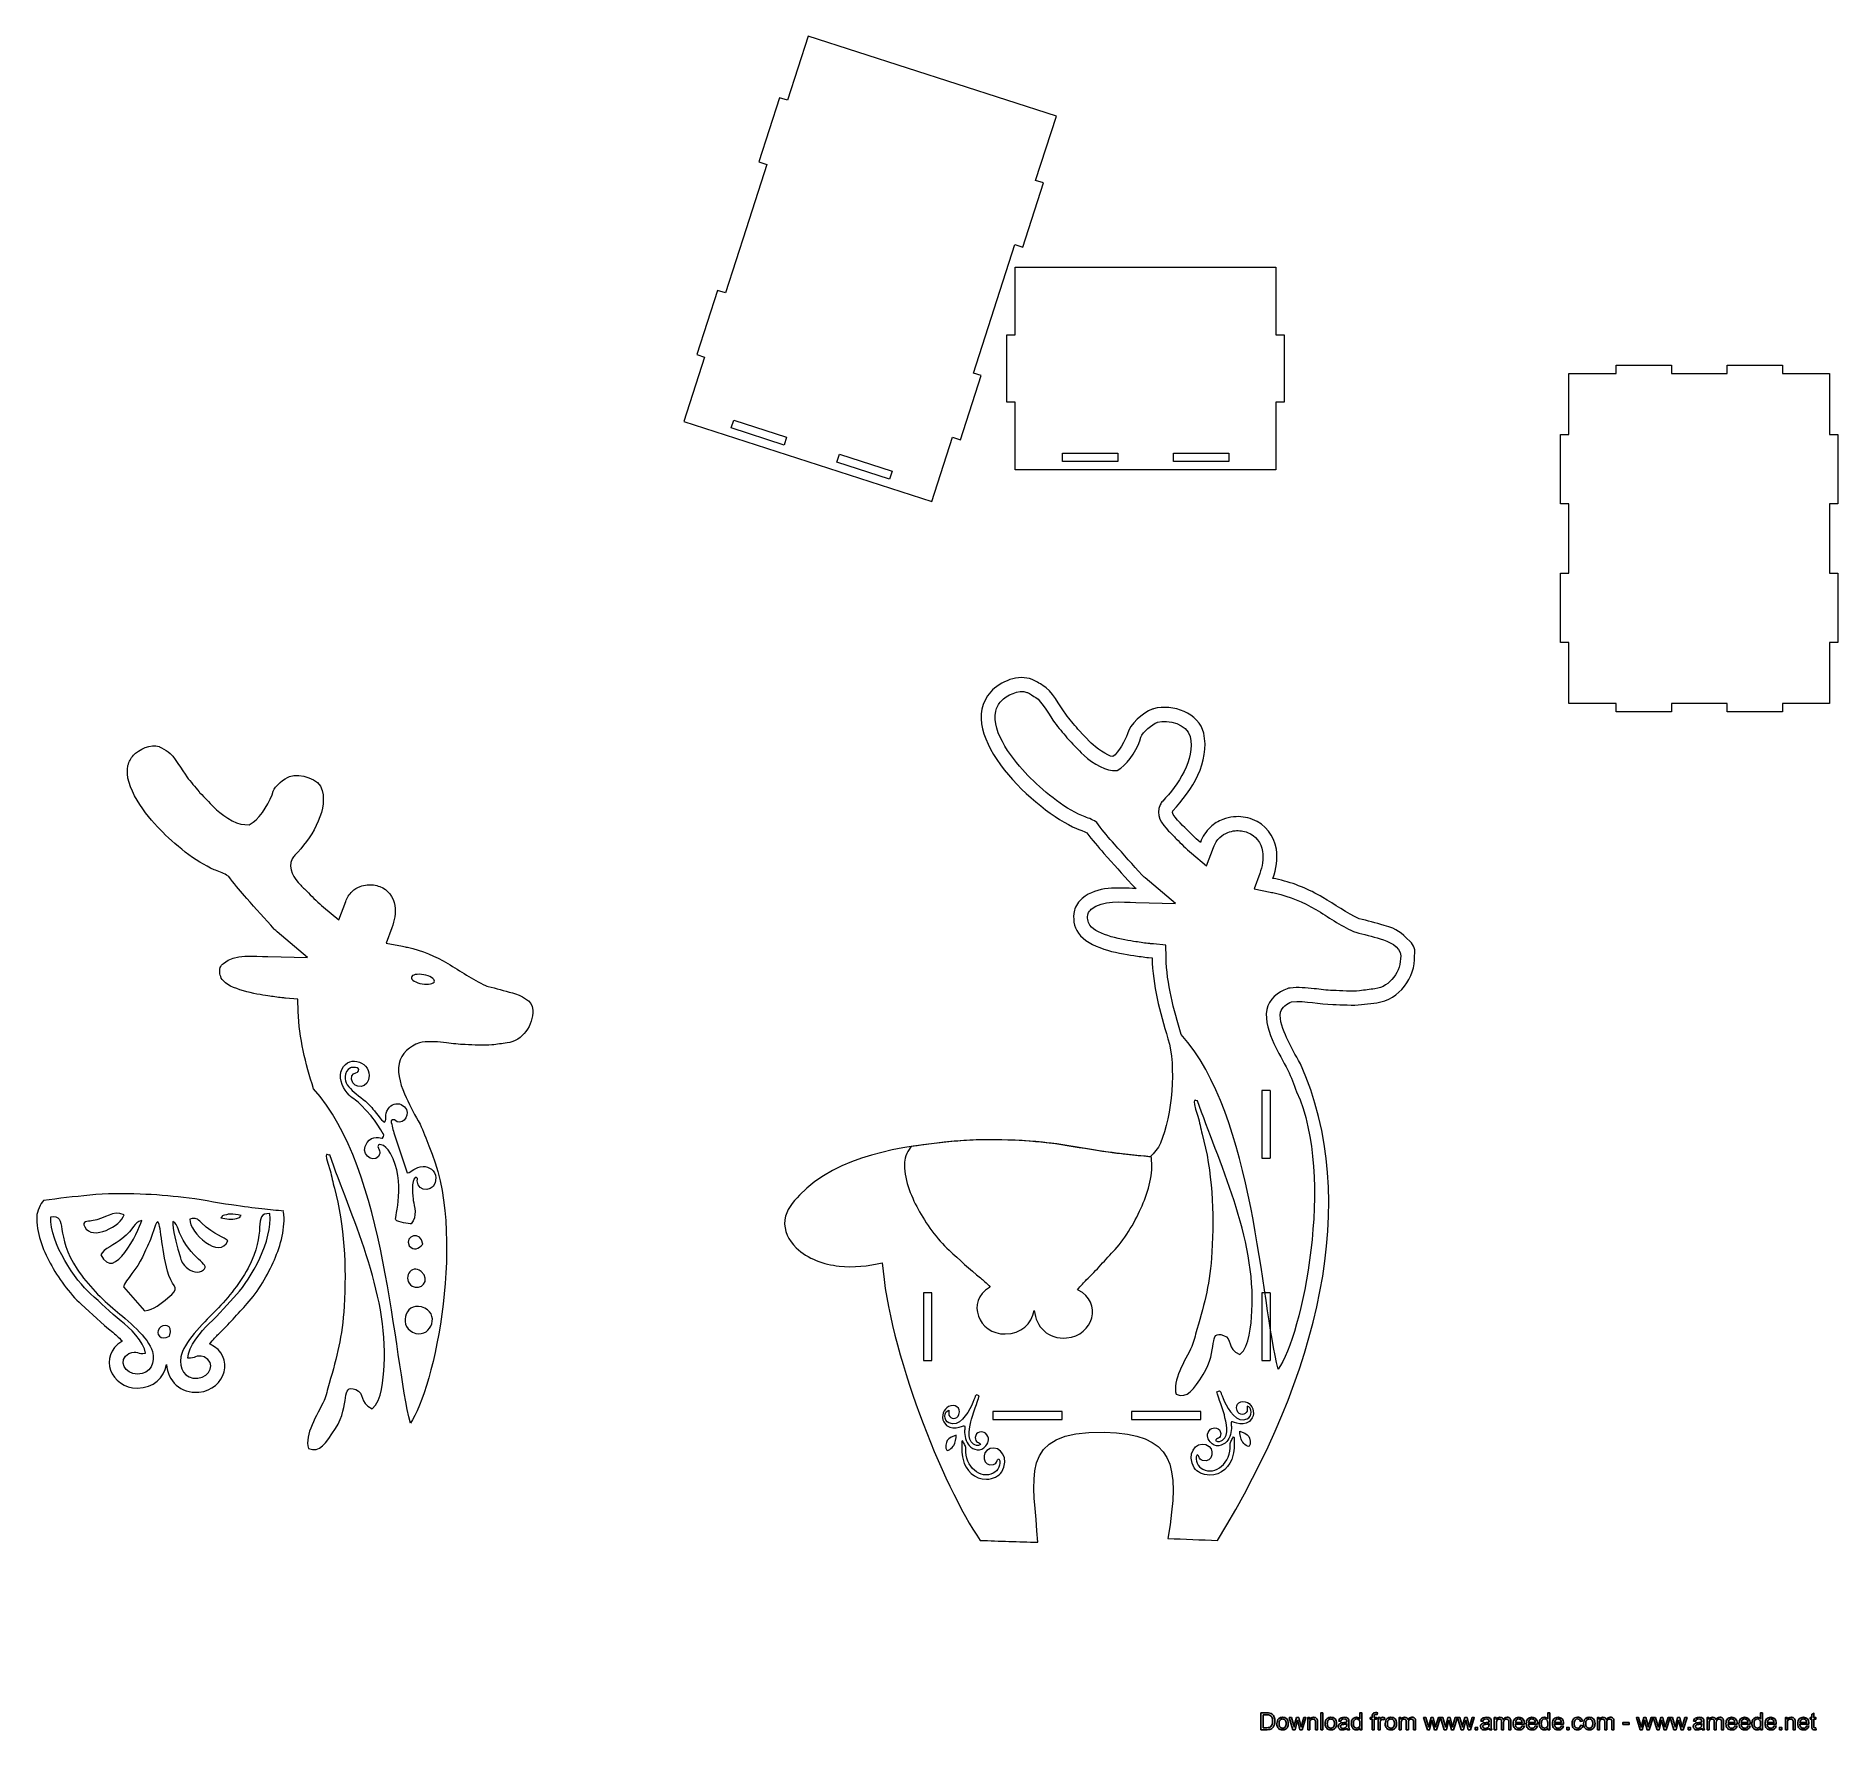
# Model space of a CAD drawing. Header units: millimetres. Extents: x -451 to 199, y -102 to 508.
import ezdxf

# ---------------------------------------------------------------- set-up
doc = ezdxf.new("R2010")
doc.units = ezdxf.units.MM
doc.header["$MEASUREMENT"] = 0
doc.layers.add('Layer 1', color=7, linetype='Continuous')

msp = doc.modelspace()

# ---------------------------------------------------------------- linework, layer by layer
at = {"layer": 'Layer 1', "color": 250, "lineweight": 20}
for points, knots in [([(-105.09, 410.0621), (-105.09, 410.0621), (-97.6087, 433.2168), (-97.6087, 433.2168), (-97.6087, 433.2168), (-97.6087, 433.2168), (-94.754, 432.2944), (-94.754, 432.2944), (-94.754, 432.2944), (-94.754, 432.2944), (-87.2726, 455.4492), (-87.2726, 455.4492), (-87.2726, 455.4492), (-87.2726, 455.4492), (-90.1273, 456.3715), (-90.1273, 456.3715), (-90.1273, 456.3715), (-90.1273, 456.3715), (-82.6459, 479.5262), (-82.6459, 479.5262), (-82.6459, 479.5262), (-82.6459, 479.5262), (-172.0928, 508.4268), (-172.0928, 508.4268), (-172.0928, 508.4268), (-172.0928, 508.4268), (-179.5741, 485.2721), (-179.5741, 485.2721), (-179.5741, 485.2721), (-179.5741, 485.2721), (-182.4288, 486.1945), (-182.4288, 486.1945), (-182.4288, 486.1945), (-182.4288, 486.1945), (-189.9102, 463.0397), (-189.9102, 463.0397), (-189.9102, 463.0397), (-189.9102, 463.0397), (-187.0555, 462.1174), (-187.0555, 462.1174), (-187.0555, 462.1174), (-187.0555, 462.1174), (-194.5369, 438.9627), (-194.5369, 438.9627)], [0, 0, 0, 0, 0.08333333, 0.08333333, 0.08333333, 0.08333333, 0.16666667, 0.16666667, 0.16666667, 0.16666667, 0.25, 0.25, 0.25, 0.25, 0.33333333, 0.33333333, 0.33333333, 0.33333333, 0.41666667, 0.41666667, 0.41666667, 0.41666667, 0.5, 0.5, 0.5, 0.5, 0.58333333, 0.58333333, 0.58333333, 0.58333333, 0.66666667, 0.66666667, 0.66666667, 0.66666667, 0.75, 0.75, 0.75, 0.75, 0.83333333, 0.83333333, 0.83333333, 0.83333333, 1, 1, 1, 1]), ([(-194.5369, 438.9627), (-194.5369, 438.9627), (-202.0182, 415.808), (-202.0182, 415.808), (-202.0182, 415.808), (-202.0182, 415.808), (-204.8729, 416.7304), (-204.8729, 416.7304), (-204.8729, 416.7304), (-204.8729, 416.7304), (-212.3543, 393.5756), (-212.3543, 393.5756), (-212.3543, 393.5756), (-212.3543, 393.5756), (-209.4996, 392.6533), (-209.4996, 392.6533), (-209.4996, 392.6533), (-209.4996, 392.6533), (-216.981, 369.4986), (-216.981, 369.4986), (-216.981, 369.4986), (-216.981, 369.4986), (-127.5341, 340.598), (-127.5341, 340.598), (-127.5341, 340.598), (-127.5341, 340.598), (-120.0528, 363.7527), (-120.0528, 363.7527), (-120.0528, 363.7527), (-120.0528, 363.7527), (-117.1981, 362.8303), (-117.1981, 362.8303), (-117.1981, 362.8303), (-117.1981, 362.8303), (-109.7167, 385.9851), (-109.7167, 385.9851), (-109.7167, 385.9851), (-109.7167, 385.9851), (-112.5714, 386.9074), (-112.5714, 386.9074), (-112.5714, 386.9074), (-112.5714, 386.9074), (-105.09, 410.0621), (-105.09, 410.0621)], [0, 0, 0, 0, 0.08333333, 0.08333333, 0.08333333, 0.08333333, 0.16666667, 0.16666667, 0.16666667, 0.16666667, 0.25, 0.25, 0.25, 0.25, 0.33333333, 0.33333333, 0.33333333, 0.33333333, 0.41666667, 0.41666667, 0.41666667, 0.41666667, 0.5, 0.5, 0.5, 0.5, 0.58333333, 0.58333333, 0.58333333, 0.58333333, 0.66666667, 0.66666667, 0.66666667, 0.66666667, 0.75, 0.75, 0.75, 0.75, 0.83333333, 0.83333333, 0.83333333, 0.83333333, 1, 1, 1, 1]), ([(-97.4779, 352.0435), (-97.4779, 352.0435), (-3.4779, 352.0435), (-3.4779, 352.0435), (-3.4779, 352.0435), (-3.4779, 352.0435), (-3.4779, 376.3768), (-3.4779, 376.3768), (-3.4779, 376.3768), (-3.4779, 376.3768), (-0.4779, 376.3768), (-0.4779, 376.3768), (-0.4779, 376.3768), (-0.4779, 376.3768), (-0.4779, 400.7102), (-0.4779, 400.7102), (-0.4779, 400.7102), (-0.4779, 400.7102), (-3.4779, 400.7102), (-3.4779, 400.7102), (-3.4779, 400.7102), (-3.4779, 400.7102), (-3.4779, 425.0435), (-3.4779, 425.0435), (-3.4779, 425.0435), (-3.4779, 425.0435), (-97.4779, 425.0435), (-97.4779, 425.0435), (-97.4779, 425.0435), (-97.4779, 425.0435), (-97.4779, 400.7102), (-97.4779, 400.7102), (-97.4779, 400.7102), (-97.4779, 400.7102), (-100.4779, 400.7102), (-100.4779, 400.7102), (-100.4779, 400.7102), (-100.4779, 400.7102), (-100.4779, 376.3768), (-100.4779, 376.3768), (-100.4779, 376.3768), (-100.4779, 376.3768), (-97.4779, 376.3768), (-97.4779, 376.3768), (-97.4779, 376.3768), (-97.4779, 376.3768), (-97.4779, 352.0435), (-97.4779, 352.0435)], [0, 0, 0, 0, 0.07692308, 0.07692308, 0.07692308, 0.07692308, 0.15384615, 0.15384615, 0.15384615, 0.15384615, 0.23076923, 0.23076923, 0.23076923, 0.23076923, 0.30769231, 0.30769231, 0.30769231, 0.30769231, 0.38461538, 0.38461538, 0.38461538, 0.38461538, 0.46153846, 0.46153846, 0.46153846, 0.46153846, 0.53846154, 0.53846154, 0.53846154, 0.53846154, 0.61538462, 0.61538462, 0.61538462, 0.61538462, 0.69230769, 0.69230769, 0.69230769, 0.69230769, 0.76923077, 0.76923077, 0.76923077, 0.76923077, 0.84615385, 0.84615385, 0.84615385, 0.84615385, 1, 1, 1, 1]), ([(199.1587, 289.7885), (199.1587, 289.7885), (199.1587, 314.7885), (199.1587, 314.7885), (199.1587, 314.7885), (199.1587, 314.7885), (196.1587, 314.7885), (196.1587, 314.7885), (196.1587, 314.7885), (196.1587, 314.7885), (196.1587, 339.7885), (196.1587, 339.7885), (196.1587, 339.7885), (196.1587, 339.7885), (199.1587, 339.7885), (199.1587, 339.7885), (199.1587, 339.7885), (199.1587, 339.7885), (199.1587, 364.7885), (199.1587, 364.7885), (199.1587, 364.7885), (199.1587, 364.7885), (196.1587, 364.7885), (196.1587, 364.7885), (196.1587, 364.7885), (196.1587, 364.7885), (196.1587, 386.7885), (196.1587, 386.7885), (196.1587, 386.7885), (196.1587, 386.7885), (179.1587, 386.7885), (179.1587, 386.7885), (179.1587, 386.7885), (179.1587, 386.7885), (179.1587, 389.7885), (179.1587, 389.7885), (179.1587, 389.7885), (179.1587, 389.7885), (159.1587, 389.7885), (159.1587, 389.7885), (159.1587, 389.7885), (159.1587, 389.7885), (159.1587, 386.7885), (159.1587, 386.7885), (159.1587, 386.7885), (159.1587, 386.7885), (139.1587, 386.7885), (139.1587, 386.7885), (139.1587, 386.7885), (139.1587, 386.7885), (139.1587, 389.7885), (139.1587, 389.7885), (139.1587, 389.7885), (139.1587, 389.7885), (119.1587, 389.7885), (119.1587, 389.7885), (119.1587, 389.7885), (119.1587, 389.7885), (119.1587, 386.7885), (119.1587, 386.7885), (119.1587, 386.7885), (119.1587, 386.7885), (102.1587, 386.7885), (102.1587, 386.7885), (102.1587, 386.7885), (102.1587, 386.7885), (102.1587, 364.7885), (102.1587, 364.7885), (102.1587, 364.7885), (102.1587, 364.7885), (99.1587, 364.7885), (99.1587, 364.7885), (99.1587, 364.7885), (99.1587, 364.7885), (99.1587, 339.7885), (99.1587, 339.7885), (99.1587, 339.7885), (99.1587, 339.7885), (102.1587, 339.7885), (102.1587, 339.7885), (102.1587, 339.7885), (102.1587, 339.7885), (102.1587, 314.7885), (102.1587, 314.7885), (102.1587, 314.7885), (102.1587, 314.7885), (99.1587, 314.7885), (99.1587, 314.7885), (99.1587, 314.7885), (99.1587, 314.7885), (99.1587, 289.7885), (99.1587, 289.7885), (99.1587, 289.7885), (99.1587, 289.7885), (102.1587, 289.7885), (102.1587, 289.7885), (102.1587, 289.7885), (102.1587, 289.7885), (102.1587, 267.7885), (102.1587, 267.7885), (102.1587, 267.7885), (102.1587, 267.7885), (119.1587, 267.7885), (119.1587, 267.7885), (119.1587, 267.7885), (119.1587, 267.7885), (119.1587, 264.7885), (119.1587, 264.7885), (119.1587, 264.7885), (119.1587, 264.7885), (139.1587, 264.7885), (139.1587, 264.7885), (139.1587, 264.7885), (139.1587, 264.7885), (139.1587, 267.7885), (139.1587, 267.7885), (139.1587, 267.7885), (139.1587, 267.7885), (159.1587, 267.7885), (159.1587, 267.7885), (159.1587, 267.7885), (159.1587, 267.7885), (159.1587, 264.7885), (159.1587, 264.7885), (159.1587, 264.7885), (159.1587, 264.7885), (179.1587, 264.7885), (179.1587, 264.7885), (179.1587, 264.7885), (179.1587, 264.7885), (179.1587, 267.7885), (179.1587, 267.7885), (179.1587, 267.7885), (179.1587, 267.7885), (196.1587, 267.7885), (196.1587, 267.7885), (196.1587, 267.7885), (196.1587, 267.7885), (196.1587, 289.7885), (196.1587, 289.7885), (196.1587, 289.7885), (196.1587, 289.7885), (199.1587, 289.7885), (199.1587, 289.7885)], [0, 0, 0, 0, 0.02702703, 0.02702703, 0.02702703, 0.02702703, 0.05405405, 0.05405405, 0.05405405, 0.05405405, 0.08108108, 0.08108108, 0.08108108, 0.08108108, 0.10810811, 0.10810811, 0.10810811, 0.10810811, 0.13513514, 0.13513514, 0.13513514, 0.13513514, 0.16216216, 0.16216216, 0.16216216, 0.16216216, 0.18918919, 0.18918919, 0.18918919, 0.18918919, 0.21621622, 0.21621622, 0.21621622, 0.21621622, 0.24324324, 0.24324324, 0.24324324, 0.24324324, 0.27027027, 0.27027027, 0.27027027, 0.27027027, 0.2972973, 0.2972973, 0.2972973, 0.2972973, 0.32432432, 0.32432432, 0.32432432, 0.32432432, 0.35135135, 0.35135135, 0.35135135, 0.35135135, 0.37837838, 0.37837838, 0.37837838, 0.37837838, 0.40540541, 0.40540541, 0.40540541, 0.40540541, 0.43243243, 0.43243243, 0.43243243, 0.43243243, 0.45945946, 0.45945946, 0.45945946, 0.45945946, 0.48648649, 0.48648649, 0.48648649, 0.48648649, 0.51351351, 0.51351351, 0.51351351, 0.51351351, 0.54054054, 0.54054054, 0.54054054, 0.54054054, 0.56756757, 0.56756757, 0.56756757, 0.56756757, 0.59459459, 0.59459459, 0.59459459, 0.59459459, 0.62162162, 0.62162162, 0.62162162, 0.62162162, 0.64864865, 0.64864865, 0.64864865, 0.64864865, 0.67567568, 0.67567568, 0.67567568, 0.67567568, 0.7027027, 0.7027027, 0.7027027, 0.7027027, 0.72972973, 0.72972973, 0.72972973, 0.72972973, 0.75675676, 0.75675676, 0.75675676, 0.75675676, 0.78378378, 0.78378378, 0.78378378, 0.78378378, 0.81081081, 0.81081081, 0.81081081, 0.81081081, 0.83783784, 0.83783784, 0.83783784, 0.83783784, 0.86486486, 0.86486486, 0.86486486, 0.86486486, 0.89189189, 0.89189189, 0.89189189, 0.89189189, 0.91891892, 0.91891892, 0.91891892, 0.91891892, 0.94594595, 0.94594595, 0.94594595, 0.94594595, 1, 1, 1, 1]), ([(-199.882, 367.1266), (-199.882, 367.1266), (-180.8508, 360.9775), (-180.8508, 360.9775), (-180.8508, 360.9775), (-180.8508, 360.9775), (-179.9284, 363.8322), (-179.9284, 363.8322), (-179.9284, 363.8322), (-179.9284, 363.8322), (-198.9597, 369.9813), (-198.9597, 369.9813), (-198.9597, 369.9813), (-198.9597, 369.9813), (-199.882, 367.1266), (-199.882, 367.1266)], [0, 0, 0, 0, 0.2, 0.2, 0.2, 0.2, 0.4, 0.4, 0.4, 0.4, 0.6, 0.6, 0.6, 0.6, 1, 1, 1, 1]), ([(-161.8196, 354.8284), (-161.8196, 354.8284), (-142.7883, 348.6794), (-142.7883, 348.6794), (-142.7883, 348.6794), (-142.7883, 348.6794), (-141.866, 351.5341), (-141.866, 351.5341), (-141.866, 351.5341), (-141.866, 351.5341), (-160.8972, 357.6831), (-160.8972, 357.6831), (-160.8972, 357.6831), (-160.8972, 357.6831), (-161.8196, 354.8284), (-161.8196, 354.8284)], [0, 0, 0, 0, 0.2, 0.2, 0.2, 0.2, 0.4, 0.4, 0.4, 0.4, 0.6, 0.6, 0.6, 0.6, 1, 1, 1, 1]), ([(-80.4779, 355.0435), (-80.4779, 355.0435), (-60.4779, 355.0435), (-60.4779, 355.0435), (-60.4779, 355.0435), (-60.4779, 355.0435), (-60.4779, 358.0435), (-60.4779, 358.0435), (-60.4779, 358.0435), (-60.4779, 358.0435), (-80.4779, 358.0435), (-80.4779, 358.0435), (-80.4779, 358.0435), (-80.4779, 358.0435), (-80.4779, 355.0435), (-80.4779, 355.0435)], [0, 0, 0, 0, 0.2, 0.2, 0.2, 0.2, 0.4, 0.4, 0.4, 0.4, 0.6, 0.6, 0.6, 0.6, 1, 1, 1, 1]), ([(-40.4779, 355.0435), (-40.4779, 355.0435), (-20.4779, 355.0435), (-20.4779, 355.0435), (-20.4779, 355.0435), (-20.4779, 355.0435), (-20.4779, 358.0435), (-20.4779, 358.0435), (-20.4779, 358.0435), (-20.4779, 358.0435), (-40.4779, 358.0435), (-40.4779, 358.0435), (-40.4779, 358.0435), (-40.4779, 358.0435), (-40.4779, 355.0435), (-40.4779, 355.0435)], [0, 0, 0, 0, 0.2, 0.2, 0.2, 0.2, 0.4, 0.4, 0.4, 0.4, 0.6, 0.6, 0.6, 0.6, 1, 1, 1, 1]), ([(-48.8359, 104.4), (-47.2887, 105.6946), (-46.0181, 107.2979), (-45.1642, 109.3119), (-45.1642, 109.3119), (-40.9474, 119.2561), (-39.3534, 137.0131), (-42.426, 146.9306), (-42.426, 146.9306), (-45.4551, 156.7074), (-47.8681, 166.0217), (-48.1476, 176.0735), (-48.1476, 176.0735), (-48.1476, 176.0735), (-49.4494, 176.1923), (-49.4494, 176.1923), (-49.4494, 176.1923), (-51.1684, 176.3509), (-52.9933, 176.6733), (-54.7169, 176.91), (-54.7169, 176.91), (-60.7801, 177.7414), (-71.0219, 179.6704), (-74.6986, 184.9614), (-74.6986, 184.9614), (-76.4129, 187.4283), (-76.7817, 190.3228), (-76.1498, 193.2195), (-76.1498, 193.2195), (-75.8303, 194.6834), (-74.4529, 196.5772), (-73.3089, 197.516), (-73.3089, 197.516), (-67.7212, 202.102), (-60.5805, 201.2525), (-53.9252, 201.102), (-53.9252, 201.102), (-54.4577, 201.5514), (-54.9616, 201.9728), (-55.505, 202.5782), (-55.505, 202.5782), (-58.824, 206.2765), (-62.1858, 209.9594), (-65.4869, 213.7213), (-65.4869, 213.7213), (-67.5562, 216.0798), (-69.8116, 218.6161), (-71.6316, 221.1766), (-71.6316, 221.1766), (-72.386, 221.6525), (-74.6117, 222.399), (-75.4079, 222.7321), (-75.4079, 222.7321), (-89.9802, 228.8261), (-119.9147, 256.6932), (-106.3337, 271.9799), (-106.3337, 271.9799), (-102.9763, 275.7595), (-96.2096, 278.4487), (-91.3796, 276.4398), (-91.3796, 276.4398), (-90.2792, 276.0351), (-88.584, 274.895), (-87.5376, 274.298), (-87.5376, 274.298), (-84.2286, 272.4111), (-81.521, 266.9756), (-79.2435, 263.899), (-79.2435, 263.899), (-77.8786, 262.0551), (-76.3384, 260.3619), (-74.9161, 258.5652), (-74.9161, 258.5652), (-74.9161, 258.5652), (-70.0648, 253.5352), (-70.0648, 253.5352), (-70.0648, 253.5352), (-68.6247, 252.0428), (-64.2754, 248.7326), (-62.2548, 248.6709), (-62.2548, 248.6709), (-60.3947, 249.9386), (-57.5157, 254.7959), (-57.062, 256.8146), (-57.062, 256.8146), (-56.282, 260.285), (-51.3288, 264.4526), (-48.1232, 265.6942), (-48.1232, 265.6942), (-47.9412, 265.7648), (-47.7831, 265.8171), (-47.5949, 265.8692), (-47.5949, 265.8692), (-40.6816, 267.7843), (-31.203, 264.3122), (-29.532, 257.0669), (-29.532, 257.0669), (-27.1734, 246.8404), (-33.8051, 236.3532), (-40.6548, 229.1317), (-40.6548, 229.1317), (-41.7876, 227.9375), (-36.8115, 223.5992), (-35.7738, 222.5051), (-35.7738, 222.5051), (-34.8804, 221.5628), (-32.7451, 219.407), (-30.714, 217.6963), (-30.714, 217.6963), (-29.9129, 219.8137), (-28.8155, 221.6462), (-27.1283, 223.2127), (-27.1283, 223.2127), (-25.8166, 224.4309), (-24.277, 225.376), (-22.6067, 226.0166), (-22.6067, 226.0166), (-21.3668, 226.4921), (-20.0638, 226.7967), (-18.7425, 226.9266), (-18.7425, 226.9266), (-16.4329, 227.1536), (-14.0762, 226.8454), (-11.9123, 226.0024), (-11.9123, 226.0024), (-7.2382, 224.1813), (-4.1344, 220.185), (-3.3306, 215.2526), (-3.3306, 215.2526), (-2.7558, 211.7253), (-3.383, 208.1344), (-4.6208, 204.7491), (-4.6208, 204.7491), (-3.9247, 204.6147), (-3.23, 204.4699), (-2.535, 204.31), (-2.535, 204.31), (3.1382, 203.0037), (8.4023, 200.8446), (13.417, 197.8865), (13.417, 197.8865), (17.5706, 195.4366), (22.2416, 192.1182), (26.5024, 190.2119), (26.5024, 190.2119), (29.5168, 189.4817), (32.51, 188.6545), (35.4874, 187.7875), (35.4874, 187.7875), (40.6294, 186.2904), (41.2697, 185.4235), (44.8686, 182.0319), (44.8686, 182.0319), (46.3079, 180.6755), (46.9066, 178.8122), (46.5323, 176.9022), (46.5323, 176.9022), (46.7345, 169.0044), (41.1213, 160.9826), (32.8348, 159.9167), (32.8348, 159.9167), (32.8348, 159.9167), (27.337, 159.2096), (27.337, 159.2096), (27.337, 159.2096), (24.5429, 158.8515), (20.0073, 159.2385), (17.0257, 159.2723), (17.0257, 159.2723), (12.1722, 159.328), (7.3233, 160.7692), (2.181, 160.1743), (2.181, 160.1743), (0.617, 159.6475), (-1.4814, 158.2414), (-1.8208, 156.5264), (-1.8208, 156.5264), (-2.3726, 153.7334), (-0.7919, 149.8293), (0.3687, 147.3547), (0.3687, 147.3547), (1.8816, 144.1288), (3.5562, 140.9936), (5.3171, 137.8973), (5.3171, 137.8973), (27.551, 88.7342), (11.8836, 25.4142), (-24.5328, -33.9475), (-24.5328, -33.9475), (-30.5132, -33.7175), (-36.4935, -33.4875), (-42.4738, -33.2575), (-42.4738, -33.2575), (-37.7952, -5.8308), (-40.4407, 4.3744), (-65.4051, 5.025), (-65.4051, 5.025), (-97.2305, 5.8541), (-90.5392, -11.9493), (-89.397, -34.6377), (-89.397, -34.6377), (-96.2975, -34.4076), (-103.1978, -34.1776), (-110.0983, -33.9475), (-110.0983, -33.9475), (-123.7608, -14.2896), (-143.1726, 34.8266), (-145.4237, 66.1628), (-145.4237, 66.1628), (-150.4523, 64.9234), (-155.8409, 64.3953), (-160.9684, 64.9429), (-160.9684, 64.9429), (-166.4974, 65.5333), (-172.4215, 67.5584), (-176.4329, 71.5499), (-176.4329, 71.5499), (-179.1604, 74.2637), (-181.0594, 77.6111), (-180.5442, 81.5824), (-180.5442, 81.5824), (-180.0666, 85.2635), (-177.7103, 87.9611), (-175.2553, 90.535), (-175.2553, 90.535), (-161.5342, 104.9203), (-138.3959, 108.1618), (-119.4785, 109.9418), (-119.4785, 109.9418), (-108.0763, 111.0231), (-92.1276, 110.5339), (-80.8304, 108.6896), (-80.8304, 108.6896), (-75.1787, 107.7669), (-69.5469, 106.7996), (-63.8774, 105.9775), (-63.8774, 105.9775), (-60.8347, 105.5364), (-52.9971, 104.7888), (-48.8359, 104.4)], [0, 0, 0, 0, 0.01639344, 0.01639344, 0.01639344, 0.01639344, 0.03278689, 0.03278689, 0.03278689, 0.03278689, 0.04918033, 0.04918033, 0.04918033, 0.04918033, 0.06557377, 0.06557377, 0.06557377, 0.06557377, 0.08196721, 0.08196721, 0.08196721, 0.08196721, 0.09836066, 0.09836066, 0.09836066, 0.09836066, 0.1147541, 0.1147541, 0.1147541, 0.1147541, 0.13114754, 0.13114754, 0.13114754, 0.13114754, 0.14754098, 0.14754098, 0.14754098, 0.14754098, 0.16393443, 0.16393443, 0.16393443, 0.16393443, 0.18032787, 0.18032787, 0.18032787, 0.18032787, 0.19672131, 0.19672131, 0.19672131, 0.19672131, 0.21311475, 0.21311475, 0.21311475, 0.21311475, 0.2295082, 0.2295082, 0.2295082, 0.2295082, 0.24590164, 0.24590164, 0.24590164, 0.24590164, 0.26229508, 0.26229508, 0.26229508, 0.26229508, 0.27868852, 0.27868852, 0.27868852, 0.27868852, 0.29508197, 0.29508197, 0.29508197, 0.29508197, 0.31147541, 0.31147541, 0.31147541, 0.31147541, 0.32786885, 0.32786885, 0.32786885, 0.32786885, 0.3442623, 0.3442623, 0.3442623, 0.3442623, 0.36065574, 0.36065574, 0.36065574, 0.36065574, 0.37704918, 0.37704918, 0.37704918, 0.37704918, 0.39344262, 0.39344262, 0.39344262, 0.39344262, 0.40983607, 0.40983607, 0.40983607, 0.40983607, 0.42622951, 0.42622951, 0.42622951, 0.42622951, 0.44262295, 0.44262295, 0.44262295, 0.44262295, 0.45901639, 0.45901639, 0.45901639, 0.45901639, 0.47540984, 0.47540984, 0.47540984, 0.47540984, 0.49180328, 0.49180328, 0.49180328, 0.49180328, 0.50819672, 0.50819672, 0.50819672, 0.50819672, 0.52459016, 0.52459016, 0.52459016, 0.52459016, 0.54098361, 0.54098361, 0.54098361, 0.54098361, 0.55737705, 0.55737705, 0.55737705, 0.55737705, 0.57377049, 0.57377049, 0.57377049, 0.57377049, 0.59016393, 0.59016393, 0.59016393, 0.59016393, 0.60655738, 0.60655738, 0.60655738, 0.60655738, 0.62295082, 0.62295082, 0.62295082, 0.62295082, 0.63934426, 0.63934426, 0.63934426, 0.63934426, 0.6557377, 0.6557377, 0.6557377, 0.6557377, 0.67213115, 0.67213115, 0.67213115, 0.67213115, 0.68852459, 0.68852459, 0.68852459, 0.68852459, 0.70491803, 0.70491803, 0.70491803, 0.70491803, 0.72131148, 0.72131148, 0.72131148, 0.72131148, 0.73770492, 0.73770492, 0.73770492, 0.73770492, 0.75409836, 0.75409836, 0.75409836, 0.75409836, 0.7704918, 0.7704918, 0.7704918, 0.7704918, 0.78688525, 0.78688525, 0.78688525, 0.78688525, 0.80327869, 0.80327869, 0.80327869, 0.80327869, 0.81967213, 0.81967213, 0.81967213, 0.81967213, 0.83606557, 0.83606557, 0.83606557, 0.83606557, 0.85245902, 0.85245902, 0.85245902, 0.85245902, 0.86885246, 0.86885246, 0.86885246, 0.86885246, 0.8852459, 0.8852459, 0.8852459, 0.8852459, 0.90163934, 0.90163934, 0.90163934, 0.90163934, 0.91803279, 0.91803279, 0.91803279, 0.91803279, 0.93442623, 0.93442623, 0.93442623, 0.93442623, 0.95081967, 0.95081967, 0.95081967, 0.95081967, 0.96721311, 0.96721311, 0.96721311, 0.96721311, 1, 1, 1, 1]), ([(-315.5726, 8.3223), (-306.984, 20.181), (-294.8807, 77.5631), (-308.9411, 108.2878), (-308.9411, 108.2878), (-309.8819, 110.9325), (-310.9281, 113.5394), (-312.0791, 116.0997), (-312.0791, 116.0997), (-313.861, 119.2415), (-315.5584, 122.4315), (-317.0924, 125.7023), (-317.0924, 125.7023), (-318.804, 129.3519), (-320.4656, 133.9321), (-319.6631, 137.9916), (-319.6631, 137.9916), (-318.9528, 141.5844), (-315.6683, 144.3125), (-312.3258, 145.4383), (-312.3258, 145.4383), (-312.3258, 145.4383), (-311.8231, 145.6077), (-311.8231, 145.6077), (-311.8231, 145.6077), (-311.8231, 145.6077), (-311.2962, 145.6686), (-311.2962, 145.6686), (-311.2962, 145.6686), (-308.3633, 146.0079), (-305.5085, 145.8068), (-302.5908, 145.4596), (-302.5908, 145.4596), (-300.3575, 145.1938), (-298.0641, 144.8254), (-295.8147, 144.7997), (-295.8147, 144.7997), (-292.8274, 144.7655), (-289.0974, 144.3253), (-286.2027, 144.6963), (-286.2027, 144.6963), (-284.3705, 144.9316), (-282.5383, 145.1676), (-280.7062, 145.4032), (-280.7062, 145.4032), (-275.0969, 146.1247), (-271.2655, 151.8483), (-271.404, 157.2609), (-271.404, 157.2609), (-271.4951, 160.8176), (-275.8055, 162.5585), (-278.8196, 163.4362), (-278.8196, 163.4362), (-281.7244, 164.2819), (-284.6415, 165.0889), (-287.5822, 165.8013), (-287.5822, 165.8013), (-287.5822, 165.8013), (-288.0317, 165.9102), (-288.0317, 165.9102), (-288.0317, 165.9102), (-288.0317, 165.9102), (-288.4539, 166.0991), (-288.4539, 166.0991), (-288.4539, 166.0991), (-293.2384, 168.2396), (-297.5402, 171.378), (-302.0416, 174.0331), (-302.0416, 174.0331), (-306.596, 176.7196), (-311.4074, 178.699), (-316.5638, 179.8862), (-316.5638, 179.8862), (-317.198, 180.0322), (-317.8353, 180.1648), (-318.4743, 180.2882), (-318.4743, 180.2882), (-318.4743, 180.2882), (-324.2844, 181.41), (-324.2844, 181.41), (-324.2844, 181.41), (-324.2844, 181.41), (-322.2523, 186.9676), (-322.2523, 186.9676), (-322.2523, 186.9676), (-321.3342, 189.4784), (-320.7676, 192.2579), (-321.203, 194.9297), (-321.203, 194.9297), (-321.7195, 198.099), (-323.6274, 200.6203), (-326.6398, 201.7939), (-326.6398, 201.7939), (-328.0653, 202.3493), (-329.6266, 202.548), (-331.1475, 202.3985), (-331.1475, 202.3985), (-332.0197, 202.3127), (-332.8815, 202.1124), (-333.7, 201.7985), (-333.7, 201.7985), (-334.7685, 201.3887), (-335.7575, 200.7865), (-336.5968, 200.0071), (-336.5968, 200.0071), (-337.6936, 198.9887), (-338.3724, 197.7901), (-338.8981, 196.4005), (-338.8981, 196.4005), (-338.8981, 196.4005), (-341.4161, 189.7451), (-341.4161, 189.7451), (-341.4161, 189.7451), (-341.4161, 189.7451), (-346.8588, 194.3291), (-346.8588, 194.3291), (-346.8588, 194.3291), (-348.7557, 195.9268), (-350.6204, 197.7231), (-352.3289, 199.5248), (-352.3289, 199.5248), (-353.2253, 200.4701), (-354.2199, 201.345), (-355.127, 202.3057), (-355.127, 202.3057), (-357.4809, 204.7988), (-359.9609, 208.1814), (-358.1453, 211.7613), (-358.1453, 211.7613), (-357.8993, 212.2464), (-357.5838, 212.6934), (-357.2095, 213.0879), (-357.2095, 213.0879), (-351.7388, 218.8556), (-345.4055, 228.0297), (-347.3411, 236.4219), (-347.3411, 236.4219), (-348.3699, 240.8828), (-355.2458, 242.5806), (-359.1474, 241.4998), (-359.1474, 241.4998), (-359.1683, 241.494), (-359.1806, 241.49), (-359.2007, 241.4822), (-359.2007, 241.4822), (-360.7781, 240.8712), (-364.6229, 237.8915), (-365.0427, 236.1971), (-365.0427, 236.1971), (-365.8101, 232.7825), (-369.4307, 226.9592), (-372.3144, 224.9939), (-372.3144, 224.9939), (-372.3144, 224.9939), (-373.6686, 224.071), (-373.6686, 224.071), (-373.6686, 224.071), (-373.6686, 224.071), (-375.3066, 224.121), (-375.3066, 224.121), (-375.3066, 224.121), (-378.9332, 224.2318), (-384.0844, 227.9272), (-386.5896, 230.5232), (-386.5896, 230.5232), (-388.2071, 232.1995), (-389.8234, 233.8766), (-391.4407, 235.553), (-391.4407, 235.553), (-391.4407, 235.553), (-391.6123, 235.7308), (-391.6123, 235.7308), (-391.6123, 235.7308), (-391.6123, 235.7308), (-391.7658, 235.9247), (-391.7658, 235.9247), (-391.7658, 235.9247), (-393.2226, 237.765), (-394.7928, 239.4974), (-396.1924, 241.388), (-396.1924, 241.388), (-397.6057, 243.2973), (-401.0455, 249.3315), (-402.9324, 250.4076), (-402.9324, 250.4076), (-403.8363, 250.9231), (-405.1033, 251.8364), (-406.0218, 252.199), (-406.0218, 252.199), (-406.0218, 252.199), (-406.116, 252.2336), (-406.116, 252.2336), (-406.116, 252.2336), (-406.116, 252.2336), (-406.2131, 252.274), (-406.2131, 252.274), (-406.2131, 252.274), (-408.9963, 253.4315), (-413.6041, 251.2136), (-415.4638, 249.1202), (-415.4638, 249.1202), (-416.414, 248.0507), (-417.0816, 246.8502), (-417.4075, 245.4531), (-417.4075, 245.4531), (-419.1838, 237.8389), (-410.6947, 227.3827), (-405.8436, 222.3595), (-405.8436, 222.3595), (-400.8518, 217.1904), (-393.0453, 210.6648), (-386.3613, 207.8696), (-386.3613, 207.8696), (-384.8595, 207.2415), (-383.232, 206.8047), (-381.8406, 205.927), (-381.8406, 205.927), (-381.8406, 205.927), (-380.9985, 205.3958), (-380.9985, 205.3958), (-380.9985, 205.3958), (-380.9985, 205.3958), (-380.4216, 204.5842), (-380.4216, 204.5842), (-380.4216, 204.5842), (-378.665, 202.1129), (-376.5954, 199.8111), (-374.5965, 197.5331), (-374.5965, 197.5331), (-371.3198, 193.7988), (-367.9702, 190.1295), (-364.6521, 186.4322), (-364.6521, 186.4322), (-364.3249, 186.0676), (-363.9461, 185.7566), (-363.5726, 185.4414), (-363.5726, 185.4414), (-363.5726, 185.4414), (-352.6556, 176.228), (-352.6556, 176.228), (-352.6556, 176.228), (-352.6556, 176.228), (-366.9371, 176.551), (-366.9371, 176.551), (-366.9371, 176.551), (-372.0103, 176.6657), (-378.8225, 177.5441), (-383.0095, 174.1078), (-383.0095, 174.1078), (-383.3451, 173.8324), (-383.9735, 173.0112), (-384.1362, 172.5741), (-384.1362, 172.5741), (-384.4512, 171.081), (-384.3487, 169.6073), (-383.4578, 168.3252), (-383.4578, 168.3252), (-380.9089, 164.6572), (-371.0727, 162.9592), (-366.93, 162.3909), (-366.93, 162.3909), (-365.2527, 162.1609), (-363.5692, 161.8541), (-361.8881, 161.699), (-361.8881, 161.699), (-361.4466, 161.6587), (-361.0045, 161.6205), (-360.5632, 161.5781), (-360.5632, 161.5781), (-360.5632, 161.5781), (-356.1313, 161.1519), (-356.1313, 161.1519), (-356.1313, 161.1519), (-356.1313, 161.1519), (-356.0075, 156.7013), (-356.0075, 156.7013), (-356.0075, 156.7013), (-355.7411, 147.1206), (-353.3302, 138.0134), (-350.5098, 128.9098), (-350.5098, 128.9098), (-324.2008, 99.8722), (-321.7306, 31.9639), (-315.5726, 8.3223)], [0, 0, 0, 0, 0.01388889, 0.01388889, 0.01388889, 0.01388889, 0.02777778, 0.02777778, 0.02777778, 0.02777778, 0.04166667, 0.04166667, 0.04166667, 0.04166667, 0.05555556, 0.05555556, 0.05555556, 0.05555556, 0.06944444, 0.06944444, 0.06944444, 0.06944444, 0.08333333, 0.08333333, 0.08333333, 0.08333333, 0.09722222, 0.09722222, 0.09722222, 0.09722222, 0.11111111, 0.11111111, 0.11111111, 0.11111111, 0.125, 0.125, 0.125, 0.125, 0.13888889, 0.13888889, 0.13888889, 0.13888889, 0.15277778, 0.15277778, 0.15277778, 0.15277778, 0.16666667, 0.16666667, 0.16666667, 0.16666667, 0.18055556, 0.18055556, 0.18055556, 0.18055556, 0.19444444, 0.19444444, 0.19444444, 0.19444444, 0.20833333, 0.20833333, 0.20833333, 0.20833333, 0.22222222, 0.22222222, 0.22222222, 0.22222222, 0.23611111, 0.23611111, 0.23611111, 0.23611111, 0.25, 0.25, 0.25, 0.25, 0.26388889, 0.26388889, 0.26388889, 0.26388889, 0.27777778, 0.27777778, 0.27777778, 0.27777778, 0.29166667, 0.29166667, 0.29166667, 0.29166667, 0.30555556, 0.30555556, 0.30555556, 0.30555556, 0.31944444, 0.31944444, 0.31944444, 0.31944444, 0.33333333, 0.33333333, 0.33333333, 0.33333333, 0.34722222, 0.34722222, 0.34722222, 0.34722222, 0.36111111, 0.36111111, 0.36111111, 0.36111111, 0.375, 0.375, 0.375, 0.375, 0.38888889, 0.38888889, 0.38888889, 0.38888889, 0.40277778, 0.40277778, 0.40277778, 0.40277778, 0.41666667, 0.41666667, 0.41666667, 0.41666667, 0.43055556, 0.43055556, 0.43055556, 0.43055556, 0.44444444, 0.44444444, 0.44444444, 0.44444444, 0.45833333, 0.45833333, 0.45833333, 0.45833333, 0.47222222, 0.47222222, 0.47222222, 0.47222222, 0.48611111, 0.48611111, 0.48611111, 0.48611111, 0.5, 0.5, 0.5, 0.5, 0.51388889, 0.51388889, 0.51388889, 0.51388889, 0.52777778, 0.52777778, 0.52777778, 0.52777778, 0.54166667, 0.54166667, 0.54166667, 0.54166667, 0.55555556, 0.55555556, 0.55555556, 0.55555556, 0.56944444, 0.56944444, 0.56944444, 0.56944444, 0.58333333, 0.58333333, 0.58333333, 0.58333333, 0.59722222, 0.59722222, 0.59722222, 0.59722222, 0.61111111, 0.61111111, 0.61111111, 0.61111111, 0.625, 0.625, 0.625, 0.625, 0.63888889, 0.63888889, 0.63888889, 0.63888889, 0.65277778, 0.65277778, 0.65277778, 0.65277778, 0.66666667, 0.66666667, 0.66666667, 0.66666667, 0.68055556, 0.68055556, 0.68055556, 0.68055556, 0.69444444, 0.69444444, 0.69444444, 0.69444444, 0.70833333, 0.70833333, 0.70833333, 0.70833333, 0.72222222, 0.72222222, 0.72222222, 0.72222222, 0.73611111, 0.73611111, 0.73611111, 0.73611111, 0.75, 0.75, 0.75, 0.75, 0.76388889, 0.76388889, 0.76388889, 0.76388889, 0.77777778, 0.77777778, 0.77777778, 0.77777778, 0.79166667, 0.79166667, 0.79166667, 0.79166667, 0.80555556, 0.80555556, 0.80555556, 0.80555556, 0.81944444, 0.81944444, 0.81944444, 0.81944444, 0.83333333, 0.83333333, 0.83333333, 0.83333333, 0.84722222, 0.84722222, 0.84722222, 0.84722222, 0.86111111, 0.86111111, 0.86111111, 0.86111111, 0.875, 0.875, 0.875, 0.875, 0.88888889, 0.88888889, 0.88888889, 0.88888889, 0.90277778, 0.90277778, 0.90277778, 0.90277778, 0.91666667, 0.91666667, 0.91666667, 0.91666667, 0.93055556, 0.93055556, 0.93055556, 0.93055556, 0.94444444, 0.94444444, 0.94444444, 0.94444444, 0.95833333, 0.95833333, 0.95833333, 0.95833333, 0.97222222, 0.97222222, 0.97222222, 0.97222222, 1, 1, 1, 1]), ([(-310.7815, 170.0141), (-308.4902, 169.6173), (-306.7614, 168.5526), (-306.9201, 167.6361), (-306.9201, 167.6361), (-307.0788, 166.7196), (-309.065, 166.2983), (-311.3563, 166.6951), (-311.3563, 166.6951), (-313.6476, 167.092), (-315.3764, 168.1566), (-315.2177, 169.0732), (-315.2177, 169.0732), (-315.0589, 169.9897), (-313.0728, 170.411), (-310.7815, 170.0141)], [0, 0, 0, 0, 0.2, 0.2, 0.2, 0.2, 0.4, 0.4, 0.4, 0.4, 0.6, 0.6, 0.6, 0.6, 1, 1, 1, 1]), ([(-5.5773, 128.2546), (-5.5773, 128.2546), (-8.5773, 128.2546), (-8.5773, 128.2546), (-8.5773, 128.2546), (-8.5773, 128.2546), (-8.5773, 103.9212), (-8.5773, 103.9212), (-8.5773, 103.9212), (-8.5773, 103.9212), (-5.5773, 103.9212), (-5.5773, 103.9212)], [0, 0, 0, 0, 0.25, 0.25, 0.25, 0.25, 0.5, 0.5, 0.5, 0.5, 1, 1, 1, 1]), ([(-361.2228, 84.7711), (-363.732, 85.0135), (-366.2411, 85.256), (-369.1971, 85.5858), (-369.1971, 85.5858), (-372.1532, 85.9156), (-375.556, 86.3328), (-380.0782, 86.993), (-380.0782, 86.993), (-385.5894, 87.7976), (-392.0908, 89.1506), (-397.4292, 89.7131), (-397.4292, 89.7131), (-402.3229, 90.2291), (-407.6112, 90.7408), (-413.0166, 90.9006), (-413.0166, 90.9006), (-418.9023, 91.0747), (-425.4518, 91.1228), (-431.1419, 90.539), (-431.1419, 90.539), (-436.832, 89.9552), (-442.4049, 89.3962), (-447.8547, 88.5577), (-447.8547, 88.5577), (-448.9032, 87.6784), (-450.2398, 84.4236), (-450.3036, 82.9568), (-450.3036, 82.9568), (-450.5561, 77.1544), (-448.146, 70.9938), (-445.4204, 65.9691), (-445.4204, 65.9691), (-442.6903, 60.9361), (-438.5295, 55.0181), (-434.2452, 51.1767), (-434.2452, 51.1767), (-430.4763, 47.7975), (-426.9113, 44.2867), (-422.9182, 41.1521), (-422.9182, 41.1521), (-422.1354, 40.5376), (-420.7529, 39.2916), (-419.437, 37.9033), (-419.437, 37.9033), (-419.5072, 37.8659), (-419.578, 37.8262), (-419.6507, 37.7831), (-419.6507, 37.7831), (-428.2811, 32.6815), (-423.6093, 20.8554), (-413.9721, 20.964), (-413.9721, 20.964), (-408.212, 21.0288), (-404.4597, 24.6739), (-403.5044, 29.4381), (-403.5044, 29.4381), (-402.9638, 23.5498), (-398.5424, 18.9859), (-391.8437, 19.5231), (-391.8437, 19.5231), (-382.2368, 20.2933), (-378.6623, 32.4958), (-387.7215, 36.7899), (-387.7215, 36.7899), (-387.7979, 36.8261), (-387.8719, 36.8593), (-387.9453, 36.8901), (-387.9453, 36.8901), (-386.7614, 38.3925), (-385.4981, 39.7594), (-384.7746, 40.4425), (-384.7746, 40.4425), (-381.0839, 43.9281), (-377.8537, 47.749), (-374.4085, 51.4576), (-374.4085, 51.4576), (-370.492, 55.6734), (-366.8878, 61.9461), (-364.6275, 67.2071), (-364.6275, 67.2071), (-362.3713, 72.4593), (-360.5327, 78.8136), (-361.3128, 84.5687)], [0, 0, 0, 0, 0.04545455, 0.04545455, 0.04545455, 0.04545455, 0.09090909, 0.09090909, 0.09090909, 0.09090909, 0.13636364, 0.13636364, 0.13636364, 0.13636364, 0.18181818, 0.18181818, 0.18181818, 0.18181818, 0.22727273, 0.22727273, 0.22727273, 0.22727273, 0.27272727, 0.27272727, 0.27272727, 0.27272727, 0.31818182, 0.31818182, 0.31818182, 0.31818182, 0.36363636, 0.36363636, 0.36363636, 0.36363636, 0.40909091, 0.40909091, 0.40909091, 0.40909091, 0.45454545, 0.45454545, 0.45454545, 0.45454545, 0.5, 0.5, 0.5, 0.5, 0.54545455, 0.54545455, 0.54545455, 0.54545455, 0.59090909, 0.59090909, 0.59090909, 0.59090909, 0.63636364, 0.63636364, 0.63636364, 0.63636364, 0.68181818, 0.68181818, 0.68181818, 0.68181818, 0.72727273, 0.72727273, 0.72727273, 0.72727273, 0.77272727, 0.77272727, 0.77272727, 0.77272727, 0.81818182, 0.81818182, 0.81818182, 0.81818182, 0.86363636, 0.86363636, 0.86363636, 0.86363636, 0.90909091, 0.90909091, 0.90909091, 0.90909091, 1, 1, 1, 1]), ([(-430.534, 81.234), (-424.8396, 82.1119), (-423.2429, 85.2222), (-418.809, 83.4836), (-418.809, 83.4836), (-419.7679, 79.4229), (-430.3706, 73.9277), (-433.0092, 79.0801), (-433.0092, 79.0801), (-434.1597, 81.3268), (-431.9296, 81.0187), (-430.534, 81.234)], [0, 0, 0, 0, 0.25, 0.25, 0.25, 0.25, 0.5, 0.5, 0.5, 0.5, 1, 1, 1, 1]), ([(-411.104, 33.5047), (-413.9574, 33.0412), (-413.8607, 34.66), (-417.0861, 33.4445), (-417.0861, 33.4445), (-421.1964, 31.0147), (-418.5945, 25.9522), (-414.0289, 26.0037), (-414.0289, 26.0037), (-409.0525, 26.0597), (-407.596, 30.2979), (-408.6028, 34.1666), (-408.6028, 34.1666), (-409.8655, 39.0179), (-417.96, 45.744), (-421.9801, 49.0387), (-421.9801, 49.0387), (-426.9257, 53.0919), (-431.7641, 58.049), (-435.6935, 63.8201), (-435.6935, 63.8201), (-443.9374, 75.9275), (-438.9639, 83.5579), (-445.2684, 82.7376), (-445.2684, 82.7376), (-445.6876, 73.1061), (-436.1985, 59.6974), (-430.8806, 54.9293), (-430.8806, 54.9293), (-427.3057, 51.724), (-423.8779, 48.3126), (-419.8061, 45.1164), (-419.8061, 45.1164), (-417.0045, 42.9168), (-411.5412, 37.6618), (-411.104, 33.5047)], [0, 0, 0, 0, 0.1, 0.1, 0.1, 0.1, 0.2, 0.2, 0.2, 0.2, 0.3, 0.3, 0.3, 0.3, 0.4, 0.4, 0.4, 0.4, 0.5, 0.5, 0.5, 0.5, 0.6, 0.6, 0.6, 0.6, 0.7, 0.7, 0.7, 0.7, 0.8, 0.8, 0.8, 0.8, 1, 1, 1, 1]), ([(-419.63, 74.7349), (-414.6453, 78.6899), (-415.7381, 80.6489), (-412.354, 81.3753), (-412.354, 81.3753), (-413.8607, 77.4884), (-422.2411, 58.7626), (-427.1976, 69.0023), (-427.1976, 69.0023), (-426.2129, 71.1424), (-422.0316, 72.8295), (-419.63, 74.7349)], [0, 0, 0, 0, 0.25, 0.25, 0.25, 0.25, 0.5, 0.5, 0.5, 0.5, 1, 1, 1, 1]), ([(-406.6572, 80.9174), (-405.24, 79.3058), (-405.4287, 69.8176), (-402.6481, 61.6062), (-402.6481, 61.6062), (-401.007, 56.7606), (-398.2395, 57.3368), (-403.0771, 53.4518), (-403.0771, 53.4518), (-405.6746, 51.3659), (-407.877, 49.2643), (-411.4243, 48.828), (-411.4243, 48.828), (-411.4243, 48.828), (-419.0774, 57.4982), (-419.0774, 57.4982), (-419.0774, 57.4982), (-418.2762, 59.8709), (-413.9032, 64.3063), (-412.2249, 68.194), (-412.2249, 68.194), (-411.1861, 70.6007), (-410.2176, 72.3053), (-409.2486, 74.5106), (-409.2486, 74.5106), (-409.2486, 74.5106), (-407.4598, 79.8289), (-407.4598, 79.8289), (-407.4598, 79.8289), (-406.7635, 81.1851), (-407.1224, 80.4832), (-406.6572, 80.9174)], [0, 0, 0, 0, 0.11111111, 0.11111111, 0.11111111, 0.11111111, 0.22222222, 0.22222222, 0.22222222, 0.22222222, 0.33333333, 0.33333333, 0.33333333, 0.33333333, 0.44444444, 0.44444444, 0.44444444, 0.44444444, 0.55555556, 0.55555556, 0.55555556, 0.55555556, 0.66666667, 0.66666667, 0.66666667, 0.66666667, 0.77777778, 0.77777778, 0.77777778, 0.77777778, 1, 1, 1, 1]), ([(-401.2074, 81.0667), (-399.1397, 79.4728), (-399.7266, 78.6629), (-398.3813, 75.967), (-398.3813, 75.967), (-393.5347, 66.2527), (-386.7443, 65.5293), (-390.8458, 63.1828), (-390.8458, 63.1828), (-392.8634, 62.0279), (-395.6018, 63.5467), (-397.006, 65.1668), (-397.006, 65.1668), (-398.5092, 66.9017), (-398.3336, 67.5099), (-399.0502, 70.0035), (-399.0502, 70.0035), (-399.7969, 72.6003), (-401.5292, 78.4322), (-401.2074, 81.0667)], [0, 0, 0, 0, 0.16666667, 0.16666667, 0.16666667, 0.16666667, 0.33333333, 0.33333333, 0.33333333, 0.33333333, 0.5, 0.5, 0.5, 0.5, 0.66666667, 0.66666667, 0.66666667, 0.66666667, 1, 1, 1, 1]), ([(-395.8429, 31.7503), (-392.9592, 31.5489), (-393.2029, 33.152), (-389.8802, 32.2355), (-389.8802, 32.2355), (-385.5656, 30.1904), (-387.6953, 24.9119), (-392.2464, 24.5469), (-392.2464, 24.5469), (-397.2074, 24.1491), (-399.0439, 28.237), (-398.394, 32.1815), (-398.394, 32.1815), (-397.5789, 37.1279), (-390.1305, 44.5635), (-386.4278, 48.2107), (-386.4278, 48.2107), (-381.872, 52.6979), (-377.5055, 58.0754), (-374.1184, 64.1802), (-374.1184, 64.1802), (-367.0121, 76.9887), (-372.6603, 84.1342), (-366.307, 83.8918), (-366.307, 83.8918), (-365.0122, 74.3383), (-373.2397, 60.121), (-378.101, 54.8878), (-378.101, 54.8878), (-381.3689, 51.3701), (-384.4716, 47.6607), (-388.2352, 44.1067), (-388.2352, 44.1067), (-390.8245, 41.661), (-395.7864, 35.9299), (-395.8429, 31.7503)], [0, 0, 0, 0, 0.1, 0.1, 0.1, 0.1, 0.2, 0.2, 0.2, 0.2, 0.3, 0.3, 0.3, 0.3, 0.4, 0.4, 0.4, 0.4, 0.5, 0.5, 0.5, 0.5, 0.6, 0.6, 0.6, 0.6, 0.7, 0.7, 0.7, 0.7, 0.8, 0.8, 0.8, 0.8, 1, 1, 1, 1]), ([(-381.4608, 74.1193), (-384.0361, 67.0895), (-395.4552, 76.9337), (-395.0524, 81.8678), (-395.0524, 81.8678), (-392.8282, 82.4842), (-392.6104, 82.1679), (-390.9118, 80.5558), (-390.9118, 80.5558), (-386.1521, 76.0391), (-382.5269, 75.3158), (-381.4608, 74.1193)], [0, 0, 0, 0, 0.25, 0.25, 0.25, 0.25, 0.5, 0.5, 0.5, 0.5, 1, 1, 1, 1]), ([(-376.6401, 83.2425), (-377.3721, 82.7621), (-376.0802, 82.7691), (-378.2429, 82.0928), (-378.2429, 82.0928), (-379.8188, 81.5999), (-382.1822, 81.9034), (-383.8685, 82.3609), (-383.8685, 82.3609), (-382.9159, 83.1996), (-384.2136, 82.8385), (-381.9305, 83.4817), (-381.9305, 83.4817), (-381.2713, 83.6674), (-381.2555, 83.6179), (-380.4198, 83.6627), (-380.4198, 83.6627), (-379.3112, 83.7215), (-377.9793, 83.5174), (-376.6401, 83.2425)], [0, 0, 0, 0, 0.16666667, 0.16666667, 0.16666667, 0.16666667, 0.33333333, 0.33333333, 0.33333333, 0.33333333, 0.5, 0.5, 0.5, 0.5, 0.66666667, 0.66666667, 0.66666667, 0.66666667, 1, 1, 1, 1]), ([(-130.5773, 30.9212), (-130.5773, 30.9212), (-127.5773, 30.9212), (-127.5773, 30.9212), (-127.5773, 30.9212), (-127.5773, 30.9212), (-127.5773, 55.2546), (-127.5773, 55.2546), (-127.5773, 55.2546), (-127.5773, 55.2546), (-130.5773, 55.2546), (-130.5773, 55.2546)], [0, 0, 0, 0, 0.25, 0.25, 0.25, 0.25, 0.5, 0.5, 0.5, 0.5, 1, 1, 1, 1]), ([(-5.5773, 55.2546), (-5.5773, 55.2546), (-8.5773, 55.2546), (-8.5773, 55.2546), (-8.5773, 55.2546), (-8.5773, 55.2546), (-8.5773, 30.9212), (-8.5773, 30.9212), (-8.5773, 30.9212), (-8.5773, 30.9212), (-5.5773, 30.9212), (-5.5773, 30.9212)], [0, 0, 0, 0, 0.25, 0.25, 0.25, 0.25, 0.5, 0.5, 0.5, 0.5, 1, 1, 1, 1]), ([(-402.4312, 39.709), (-405.9181, 37.8648), (-407.4934, 40.4916), (-406.0768, 42.5685), (-406.0768, 42.5685), (-405.0756, 44.0366), (-400.7968, 44.459), (-402.4312, 39.709)], [0, 0, 0, 0, 0.33333333, 0.33333333, 0.33333333, 0.33333333, 1, 1, 1, 1]), ([(-80.5773, 9.5879), (-80.5773, 9.5879), (-105.5773, 9.5879), (-105.5773, 9.5879), (-105.5773, 9.5879), (-105.5773, 9.5879), (-105.5773, 12.5879), (-105.5773, 12.5879), (-105.5773, 12.5879), (-105.5773, 12.5879), (-80.5773, 12.5879), (-80.5773, 12.5879), (-80.5773, 12.5879), (-80.5773, 12.5879), (-80.5773, 9.5879), (-80.5773, 9.5879)], [0, 0, 0, 0, 0.2, 0.2, 0.2, 0.2, 0.4, 0.4, 0.4, 0.4, 0.6, 0.6, 0.6, 0.6, 1, 1, 1, 1]), ([(-30.5773, 9.5879), (-30.5773, 9.5879), (-55.5773, 9.5879), (-55.5773, 9.5879), (-55.5773, 9.5879), (-55.5773, 9.5879), (-55.5773, 12.5879), (-55.5773, 12.5879), (-55.5773, 12.5879), (-55.5773, 12.5879), (-30.5773, 12.5879), (-30.5773, 12.5879), (-30.5773, 12.5879), (-30.5773, 12.5879), (-30.5773, 9.5879), (-30.5773, 9.5879)], [0, 0, 0, 0, 0.2, 0.2, 0.2, 0.2, 0.4, 0.4, 0.4, 0.4, 0.6, 0.6, 0.6, 0.6, 1, 1, 1, 1])]:
    msp.add_open_spline(points, degree=3, knots=knots, dxfattribs=at)
at = {"layer": 'Layer 1', "color": 114, "lineweight": 20}
for points, knots in [([(-2.6746, 27.8346), (5.914, 39.6933), (18.0173, 97.0754), (3.9569, 127.8001), (3.9569, 127.8001), (3.0161, 130.4448), (1.9699, 133.0517), (0.8189, 135.612), (0.8189, 135.612), (-0.963, 138.7538), (-2.6604, 141.9438), (-4.1944, 145.2146), (-4.1944, 145.2146), (-5.906, 148.8642), (-7.5676, 153.4444), (-6.7651, 157.5039), (-6.7651, 157.5039), (-6.0548, 161.0967), (-2.7703, 163.8248), (0.5722, 164.9506), (0.5722, 164.9506), (0.5722, 164.9506), (1.0749, 165.12), (1.0749, 165.12), (1.0749, 165.12), (1.0749, 165.12), (1.6018, 165.1809), (1.6018, 165.1809), (1.6018, 165.1809), (4.5347, 165.5202), (7.3895, 165.3191), (10.3072, 164.9719), (10.3072, 164.9719), (12.5405, 164.7061), (14.8339, 164.3377), (17.0833, 164.312), (17.0833, 164.312), (20.0706, 164.2778), (23.8006, 163.8376), (26.6953, 164.2086), (26.6953, 164.2086), (28.5275, 164.4439), (30.3597, 164.6799), (32.1918, 164.9155), (32.1918, 164.9155), (37.8011, 165.637), (41.6325, 171.3606), (41.494, 176.7732), (41.494, 176.7732), (41.4029, 180.3299), (37.0925, 182.0708), (34.0784, 182.9485), (34.0784, 182.9485), (31.1736, 183.7942), (28.2565, 184.6012), (25.3158, 185.3136), (25.3158, 185.3136), (25.3158, 185.3136), (24.8663, 185.4225), (24.8663, 185.4225), (24.8663, 185.4225), (24.8663, 185.4225), (24.4441, 185.6114), (24.4441, 185.6114), (24.4441, 185.6114), (19.6596, 187.7519), (15.3578, 190.8903), (10.8564, 193.5454), (10.8564, 193.5454), (6.302, 196.2319), (1.4906, 198.2113), (-3.6658, 199.3985), (-3.6658, 199.3985), (-4.3, 199.5445), (-4.9373, 199.6771), (-5.5763, 199.8005), (-5.5763, 199.8005), (-5.5763, 199.8005), (-11.3864, 200.9223), (-11.3864, 200.9223), (-11.3864, 200.9223), (-11.3864, 200.9223), (-9.3543, 206.4799), (-9.3543, 206.4799), (-9.3543, 206.4799), (-8.4362, 208.9907), (-7.8696, 211.7702), (-8.305, 214.442), (-8.305, 214.442), (-8.8215, 217.6113), (-10.7294, 220.1326), (-13.7418, 221.3062), (-13.7418, 221.3062), (-15.1673, 221.8616), (-16.7286, 222.0603), (-18.2495, 221.9108), (-18.2495, 221.9108), (-19.1217, 221.825), (-19.9835, 221.6247), (-20.802, 221.3108), (-20.802, 221.3108), (-21.8705, 220.901), (-22.8595, 220.2988), (-23.6988, 219.5194), (-23.6988, 219.5194), (-24.7956, 218.501), (-25.4744, 217.3024), (-26.0001, 215.9128), (-26.0001, 215.9128), (-26.0001, 215.9128), (-28.5181, 209.2574), (-28.5181, 209.2574), (-28.5181, 209.2574), (-28.5181, 209.2574), (-33.9608, 213.8414), (-33.9608, 213.8414), (-33.9608, 213.8414), (-35.8577, 215.4391), (-37.7224, 217.2354), (-39.4309, 219.0371), (-39.4309, 219.0371), (-40.3273, 219.9824), (-41.3219, 220.8573), (-42.229, 221.818), (-42.229, 221.818), (-44.5829, 224.3111), (-47.0629, 227.6937), (-45.2473, 231.2735), (-45.2473, 231.2735), (-45.0013, 231.7586), (-44.6858, 232.2056), (-44.3115, 232.6001), (-44.3115, 232.6001), (-38.8408, 238.3678), (-32.5075, 247.5419), (-34.4431, 255.9342), (-34.4431, 255.9342), (-35.4719, 260.3951), (-42.3478, 262.0929), (-46.2494, 261.0121), (-46.2494, 261.0121), (-46.2703, 261.0063), (-46.2826, 261.0023), (-46.3027, 260.9945), (-46.3027, 260.9945), (-47.8801, 260.3835), (-51.7249, 257.4038), (-52.1447, 255.7094), (-52.1447, 255.7094), (-52.9121, 252.2948), (-56.5327, 246.4714), (-59.4164, 244.5061), (-59.4164, 244.5061), (-59.4164, 244.5061), (-60.7706, 243.5832), (-60.7706, 243.5832), (-60.7706, 243.5832), (-60.7706, 243.5832), (-62.4086, 243.6332), (-62.4086, 243.6332), (-62.4086, 243.6332), (-66.0352, 243.744), (-71.1864, 247.4394), (-73.6916, 250.0355), (-73.6916, 250.0355), (-75.3091, 251.7118), (-76.9254, 253.3889), (-78.5427, 255.0653), (-78.5427, 255.0653), (-78.5427, 255.0653), (-78.7143, 255.2431), (-78.7143, 255.2431), (-78.7143, 255.2431), (-78.7143, 255.2431), (-78.8678, 255.437), (-78.8678, 255.437), (-78.8678, 255.437), (-80.3246, 257.2773), (-81.8948, 259.0097), (-83.2944, 260.9003), (-83.2944, 260.9003), (-84.7077, 262.8096), (-88.1475, 268.8438), (-90.0344, 269.9199), (-90.0344, 269.9199), (-90.9383, 270.4354), (-92.2053, 271.3487), (-93.1238, 271.7113), (-93.1238, 271.7113), (-93.1238, 271.7113), (-93.218, 271.7459), (-93.218, 271.7459), (-93.218, 271.7459), (-93.218, 271.7459), (-93.3151, 271.7863), (-93.3151, 271.7863), (-93.3151, 271.7863), (-96.0983, 272.9438), (-100.7061, 270.7259), (-102.5658, 268.6325), (-102.5658, 268.6325), (-103.516, 267.563), (-104.1836, 266.3625), (-104.5095, 264.9654), (-104.5095, 264.9654), (-106.2858, 257.3512), (-97.7967, 246.8949), (-92.9456, 241.8717), (-92.9456, 241.8717), (-87.9538, 236.7026), (-80.1473, 230.177), (-73.4633, 227.3819), (-73.4633, 227.3819), (-71.9615, 226.7538), (-70.334, 226.317), (-68.9426, 225.4393), (-68.9426, 225.4393), (-68.9426, 225.4393), (-68.1005, 224.9081), (-68.1005, 224.9081), (-68.1005, 224.9081), (-68.1005, 224.9081), (-67.5236, 224.0965), (-67.5236, 224.0965), (-67.5236, 224.0965), (-65.767, 221.6252), (-63.6974, 219.3234), (-61.6985, 217.0454), (-61.6985, 217.0454), (-58.4218, 213.3111), (-55.0722, 209.6418), (-51.7541, 205.9445), (-51.7541, 205.9445), (-51.4269, 205.5799), (-51.0481, 205.2689), (-50.6746, 204.9537), (-50.6746, 204.9537), (-50.6746, 204.9537), (-39.7576, 195.7403), (-39.7576, 195.7403), (-39.7576, 195.7403), (-39.7576, 195.7403), (-54.0391, 196.0633), (-54.0391, 196.0633), (-54.0391, 196.0633), (-59.1123, 196.178), (-65.9245, 197.0564), (-70.1115, 193.6201), (-70.1115, 193.6201), (-70.4471, 193.3447), (-71.0755, 192.5235), (-71.2382, 192.0864), (-71.2382, 192.0864), (-71.5532, 190.5933), (-71.4507, 189.1196), (-70.5598, 187.8375), (-70.5598, 187.8375), (-68.0109, 184.1695), (-58.1747, 182.4715), (-54.032, 181.9032), (-54.032, 181.9032), (-52.3547, 181.6732), (-50.6712, 181.3664), (-48.9901, 181.2113), (-48.9901, 181.2113), (-48.5486, 181.171), (-48.1065, 181.1328), (-47.6652, 181.0904), (-47.6652, 181.0904), (-47.6652, 181.0904), (-43.2333, 180.6642), (-43.2333, 180.6642), (-43.2333, 180.6642), (-43.2333, 180.6642), (-43.1095, 176.2136), (-43.1095, 176.2136), (-43.1095, 176.2136), (-42.8431, 166.6329), (-40.4322, 157.5257), (-37.6118, 148.4221), (-37.6118, 148.4221), (-11.3028, 119.3845), (-8.8326, 51.4762), (-2.6746, 27.8346)], [0, 0, 0, 0, 0.01388889, 0.01388889, 0.01388889, 0.01388889, 0.02777778, 0.02777778, 0.02777778, 0.02777778, 0.04166667, 0.04166667, 0.04166667, 0.04166667, 0.05555556, 0.05555556, 0.05555556, 0.05555556, 0.06944444, 0.06944444, 0.06944444, 0.06944444, 0.08333333, 0.08333333, 0.08333333, 0.08333333, 0.09722222, 0.09722222, 0.09722222, 0.09722222, 0.11111111, 0.11111111, 0.11111111, 0.11111111, 0.125, 0.125, 0.125, 0.125, 0.13888889, 0.13888889, 0.13888889, 0.13888889, 0.15277778, 0.15277778, 0.15277778, 0.15277778, 0.16666667, 0.16666667, 0.16666667, 0.16666667, 0.18055556, 0.18055556, 0.18055556, 0.18055556, 0.19444444, 0.19444444, 0.19444444, 0.19444444, 0.20833333, 0.20833333, 0.20833333, 0.20833333, 0.22222222, 0.22222222, 0.22222222, 0.22222222, 0.23611111, 0.23611111, 0.23611111, 0.23611111, 0.25, 0.25, 0.25, 0.25, 0.26388889, 0.26388889, 0.26388889, 0.26388889, 0.27777778, 0.27777778, 0.27777778, 0.27777778, 0.29166667, 0.29166667, 0.29166667, 0.29166667, 0.30555556, 0.30555556, 0.30555556, 0.30555556, 0.31944444, 0.31944444, 0.31944444, 0.31944444, 0.33333333, 0.33333333, 0.33333333, 0.33333333, 0.34722222, 0.34722222, 0.34722222, 0.34722222, 0.36111111, 0.36111111, 0.36111111, 0.36111111, 0.375, 0.375, 0.375, 0.375, 0.38888889, 0.38888889, 0.38888889, 0.38888889, 0.40277778, 0.40277778, 0.40277778, 0.40277778, 0.41666667, 0.41666667, 0.41666667, 0.41666667, 0.43055556, 0.43055556, 0.43055556, 0.43055556, 0.44444444, 0.44444444, 0.44444444, 0.44444444, 0.45833333, 0.45833333, 0.45833333, 0.45833333, 0.47222222, 0.47222222, 0.47222222, 0.47222222, 0.48611111, 0.48611111, 0.48611111, 0.48611111, 0.5, 0.5, 0.5, 0.5, 0.51388889, 0.51388889, 0.51388889, 0.51388889, 0.52777778, 0.52777778, 0.52777778, 0.52777778, 0.54166667, 0.54166667, 0.54166667, 0.54166667, 0.55555556, 0.55555556, 0.55555556, 0.55555556, 0.56944444, 0.56944444, 0.56944444, 0.56944444, 0.58333333, 0.58333333, 0.58333333, 0.58333333, 0.59722222, 0.59722222, 0.59722222, 0.59722222, 0.61111111, 0.61111111, 0.61111111, 0.61111111, 0.625, 0.625, 0.625, 0.625, 0.63888889, 0.63888889, 0.63888889, 0.63888889, 0.65277778, 0.65277778, 0.65277778, 0.65277778, 0.66666667, 0.66666667, 0.66666667, 0.66666667, 0.68055556, 0.68055556, 0.68055556, 0.68055556, 0.69444444, 0.69444444, 0.69444444, 0.69444444, 0.70833333, 0.70833333, 0.70833333, 0.70833333, 0.72222222, 0.72222222, 0.72222222, 0.72222222, 0.73611111, 0.73611111, 0.73611111, 0.73611111, 0.75, 0.75, 0.75, 0.75, 0.76388889, 0.76388889, 0.76388889, 0.76388889, 0.77777778, 0.77777778, 0.77777778, 0.77777778, 0.79166667, 0.79166667, 0.79166667, 0.79166667, 0.80555556, 0.80555556, 0.80555556, 0.80555556, 0.81944444, 0.81944444, 0.81944444, 0.81944444, 0.83333333, 0.83333333, 0.83333333, 0.83333333, 0.84722222, 0.84722222, 0.84722222, 0.84722222, 0.86111111, 0.86111111, 0.86111111, 0.86111111, 0.875, 0.875, 0.875, 0.875, 0.88888889, 0.88888889, 0.88888889, 0.88888889, 0.90277778, 0.90277778, 0.90277778, 0.90277778, 0.91666667, 0.91666667, 0.91666667, 0.91666667, 0.93055556, 0.93055556, 0.93055556, 0.93055556, 0.94444444, 0.94444444, 0.94444444, 0.94444444, 0.95833333, 0.95833333, 0.95833333, 0.95833333, 0.97222222, 0.97222222, 0.97222222, 0.97222222, 1, 1, 1, 1]), ([(-48.3248, 104.2834), (-50.834, 104.5258), (-53.3431, 104.7683), (-56.2991, 105.0981), (-56.2991, 105.0981), (-59.2552, 105.4279), (-62.658, 105.8451), (-67.1802, 106.5053), (-67.1802, 106.5053), (-72.6914, 107.3099), (-79.1928, 108.6629), (-84.5312, 109.2254), (-84.5312, 109.2254), (-89.4249, 109.7414), (-94.7132, 110.2531), (-100.1186, 110.4129), (-100.1186, 110.4129), (-106.0043, 110.587), (-112.5538, 110.6351), (-118.2439, 110.0513), (-118.2439, 110.0513), (-123.934, 109.4675), (-129.5069, 108.9085), (-134.9567, 108.07), (-134.9567, 108.07), (-136.0052, 107.1907), (-137.3418, 103.9359), (-137.4056, 102.4691), (-137.4056, 102.4691), (-137.6581, 96.6667), (-135.248, 90.5061), (-132.5224, 85.4814), (-132.5224, 85.4814), (-129.7923, 80.4484), (-125.6315, 74.5304), (-121.3472, 70.689), (-121.3472, 70.689), (-117.5783, 67.3098), (-114.0133, 63.799), (-110.0202, 60.6644), (-110.0202, 60.6644), (-109.2374, 60.0499), (-107.8549, 58.8039), (-106.539, 57.4156), (-106.539, 57.4156), (-106.6092, 57.3782), (-106.68, 57.3385), (-106.7527, 57.2954), (-106.7527, 57.2954), (-115.3831, 52.1938), (-110.7113, 40.3677), (-101.0741, 40.4763), (-101.0741, 40.4763), (-95.314, 40.5411), (-91.5617, 44.1862), (-90.6064, 48.9504), (-90.6064, 48.9504), (-90.0658, 43.0621), (-85.6444, 38.4982), (-78.9457, 39.0354), (-78.9457, 39.0354), (-69.3388, 39.8056), (-65.7643, 52.0081), (-74.8235, 56.3022), (-74.8235, 56.3022), (-74.8999, 56.3384), (-74.9739, 56.3716), (-75.0473, 56.4024), (-75.0473, 56.4024), (-73.8634, 57.9048), (-72.6001, 59.2717), (-71.8766, 59.9548), (-71.8766, 59.9548), (-68.1859, 63.4404), (-64.9557, 67.2613), (-61.5105, 70.9699), (-61.5105, 70.9699), (-57.594, 75.1857), (-53.9898, 81.4584), (-51.7295, 86.7194), (-51.7295, 86.7194), (-49.4733, 91.9716), (-47.6347, 98.3259), (-48.4148, 104.081)], [0, 0, 0, 0, 0.04545455, 0.04545455, 0.04545455, 0.04545455, 0.09090909, 0.09090909, 0.09090909, 0.09090909, 0.13636364, 0.13636364, 0.13636364, 0.13636364, 0.18181818, 0.18181818, 0.18181818, 0.18181818, 0.22727273, 0.22727273, 0.22727273, 0.22727273, 0.27272727, 0.27272727, 0.27272727, 0.27272727, 0.31818182, 0.31818182, 0.31818182, 0.31818182, 0.36363636, 0.36363636, 0.36363636, 0.36363636, 0.40909091, 0.40909091, 0.40909091, 0.40909091, 0.45454545, 0.45454545, 0.45454545, 0.45454545, 0.5, 0.5, 0.5, 0.5, 0.54545455, 0.54545455, 0.54545455, 0.54545455, 0.59090909, 0.59090909, 0.59090909, 0.59090909, 0.63636364, 0.63636364, 0.63636364, 0.63636364, 0.68181818, 0.68181818, 0.68181818, 0.68181818, 0.72727273, 0.72727273, 0.72727273, 0.72727273, 0.77272727, 0.77272727, 0.77272727, 0.77272727, 0.81818182, 0.81818182, 0.81818182, 0.81818182, 0.86363636, 0.86363636, 0.86363636, 0.86363636, 0.90909091, 0.90909091, 0.90909091, 0.90909091, 1, 1, 1, 1])]:
    msp.add_open_spline(points, degree=3, knots=knots, dxfattribs=at)
at = {"layer": 'Layer 1', "color": 250, "lineweight": 9}
for points, knots in [([(-325.5805, 111.0727), (-326.2264, 111.1074), (-329.1841, 112.2288), (-331.1737, 109.5624), (-331.1737, 109.5624), (-334.1346, 105.5936), (-329.2318, 101.8215), (-327.1274, 104.4739), (-327.1274, 104.4739), (-325.9328, 105.9794), (-327.0984, 107.4451), (-327.1117, 107.4755), (-327.1117, 107.4755), (-327.9794, 109.46), (-324.934, 109.4533), (-322.7229, 105.5242), (-322.7229, 105.5242), (-316.9937, 95.344), (-321.2959, 82.5074), (-320.8698, 81.594), (-320.8698, 81.594), (-319.9961, 80.7802), (-316.1086, 80.2086), (-315.2601, 80.1456), (-315.2601, 80.1456), (-312.9096, 83.0226), (-314.2299, 86.4526), (-314.552, 88.656), (-314.552, 88.656), (-314.6824, 89.5482), (-315.5754, 96.1491), (-313.5148, 96.9835), (-313.5148, 96.9835), (-312.6979, 96.2515), (-313.1374, 96.9195), (-313.1033, 95.7116), (-313.1033, 95.7116), (-312.9773, 91.2604), (-306.3446, 91.3448), (-306.4, 96.7413), (-306.4, 96.7413), (-306.4278, 99.4636), (-308.9597, 100.906), (-310.9848, 100.8842), (-310.9848, 100.8842), (-314.004, 100.8518), (-314.8676, 98.7207), (-316.6797, 98.6375), (-316.6797, 98.6375), (-316.6797, 98.6375), (-321.5099, 113.0252), (-321.5099, 113.0252), (-321.5099, 113.0252), (-321.7739, 113.8519), (-321.9606, 114.6603), (-322.1365, 115.4602), (-322.1365, 115.4602), (-322.3037, 116.2197), (-322.9598, 117.447), (-321.9976, 117.6963), (-321.9976, 117.6963), (-320.8954, 117.9589), (-320.9009, 116.7569), (-319.4444, 116.8398), (-319.4444, 116.8398), (-316.9508, 116.9822), (-315.1005, 121.2499), (-318.8682, 123.2081), (-318.8682, 123.2081), (-320.379, 123.9934), (-322.6194, 123.1654), (-323.529, 121.8097), (-323.529, 121.8097), (-325.3908, 119.0344), (-323.6658, 118.2462), (-324.8862, 116.8403), (-324.8862, 116.8403), (-326.0018, 117.2905), (-328.5287, 120.989), (-329.503, 122.1151), (-329.503, 122.1151), (-333.1972, 126.385), (-339.5065, 128.9165), (-339.1525, 133.2695), (-339.1525, 133.2695), (-339.069, 134.2972), (-338.5044, 135.9248), (-337.2078, 136.4898), (-337.2078, 136.4898), (-337.0078, 136.5769), (-333.4382, 136.8518), (-334.338, 135.3405), (-334.338, 135.3405), (-334.7277, 134.686), (-334.302, 135.2434), (-334.6977, 134.9266), (-334.6977, 134.9266), (-335.2287, 134.5013), (-337.0664, 134.3543), (-336.7696, 132.3467), (-336.7696, 132.3467), (-336.1916, 128.439), (-330.3448, 128.8715), (-330.3983, 133.6586), (-330.3983, 133.6586), (-330.4583, 139.0114), (-338.7458, 141.4056), (-340.6291, 134.9001), (-340.6291, 134.9001), (-341.4219, 132.1615), (-339.6588, 128.5455), (-337.6608, 126.6095), (-337.6608, 126.6095), (-336.2877, 125.2788), (-334.4967, 124.3093), (-333.3343, 122.9936), (-333.3343, 122.9936), (-333.3343, 122.9936), (-329.7796, 119.1531), (-329.7796, 119.1531), (-329.7796, 119.1531), (-327.7521, 116.7461), (-327.1354, 115.4378), (-325.7422, 113.284), (-325.7422, 113.284), (-325.1717, 112.402), (-324.9416, 112.056), (-325.5805, 111.0727)], [0, 0, 0, 0, 0.03030303, 0.03030303, 0.03030303, 0.03030303, 0.06060606, 0.06060606, 0.06060606, 0.06060606, 0.09090909, 0.09090909, 0.09090909, 0.09090909, 0.12121212, 0.12121212, 0.12121212, 0.12121212, 0.15151515, 0.15151515, 0.15151515, 0.15151515, 0.18181818, 0.18181818, 0.18181818, 0.18181818, 0.21212121, 0.21212121, 0.21212121, 0.21212121, 0.24242424, 0.24242424, 0.24242424, 0.24242424, 0.27272727, 0.27272727, 0.27272727, 0.27272727, 0.3030303, 0.3030303, 0.3030303, 0.3030303, 0.33333333, 0.33333333, 0.33333333, 0.33333333, 0.36363636, 0.36363636, 0.36363636, 0.36363636, 0.39393939, 0.39393939, 0.39393939, 0.39393939, 0.42424242, 0.42424242, 0.42424242, 0.42424242, 0.45454545, 0.45454545, 0.45454545, 0.45454545, 0.48484848, 0.48484848, 0.48484848, 0.48484848, 0.51515152, 0.51515152, 0.51515152, 0.51515152, 0.54545455, 0.54545455, 0.54545455, 0.54545455, 0.57575758, 0.57575758, 0.57575758, 0.57575758, 0.60606061, 0.60606061, 0.60606061, 0.60606061, 0.63636364, 0.63636364, 0.63636364, 0.63636364, 0.66666667, 0.66666667, 0.66666667, 0.66666667, 0.6969697, 0.6969697, 0.6969697, 0.6969697, 0.72727273, 0.72727273, 0.72727273, 0.72727273, 0.75757576, 0.75757576, 0.75757576, 0.75757576, 0.78787879, 0.78787879, 0.78787879, 0.78787879, 0.81818182, 0.81818182, 0.81818182, 0.81818182, 0.84848485, 0.84848485, 0.84848485, 0.84848485, 0.87878788, 0.87878788, 0.87878788, 0.87878788, 0.90909091, 0.90909091, 0.90909091, 0.90909091, 0.93939394, 0.93939394, 0.93939394, 0.93939394, 1, 1, 1, 1]), ([(-26.5838, 70.0393), (-25.6909, 84.1139), (-26.4479, 99.303), (-30.0887, 112.5153), (-30.0887, 112.5153), (-30.6819, 114.6679), (-30.9399, 116.7584), (-31.6554, 118.9627), (-31.6554, 118.9627), (-34.3242, 127.1885), (-32.2708, 124.0462), (-31.7242, 124.5603), (-31.7242, 124.5603), (-24.4105, 103.1388), (-10.5387, 75.0196), (-12.1713, 48.7963), (-12.1713, 48.7963), (-12.5122, 43.3048), (-12.8343, 36.1749), (-16.4491, 33.0311), (-16.4491, 33.0311), (-21.505, 35.2738), (-18.8818, 38.7629), (-22.3833, 39.9842), (-22.3833, 39.9842), (-28.168, 42.0022), (-24.0389, 34.7677), (-29.7337, 25.8666), (-29.7337, 25.8666), (-33.152, 20.5242), (-35.424, 16.9872), (-39.4151, 18.7483), (-39.4151, 18.7483), (-41.0163, 23.5415), (-36.2942, 30.7861), (-33.8085, 36.0081), (-33.8085, 36.0081), (-32.9998, 37.7063), (-32.6395, 39.9127), (-31.9926, 42.1154), (-31.9926, 42.1154), (-29.0196, 52.2391), (-27.3093, 58.6042), (-26.5838, 70.0393)], [0, 0, 0, 0, 0.08333333, 0.08333333, 0.08333333, 0.08333333, 0.16666667, 0.16666667, 0.16666667, 0.16666667, 0.25, 0.25, 0.25, 0.25, 0.33333333, 0.33333333, 0.33333333, 0.33333333, 0.41666667, 0.41666667, 0.41666667, 0.41666667, 0.5, 0.5, 0.5, 0.5, 0.58333333, 0.58333333, 0.58333333, 0.58333333, 0.66666667, 0.66666667, 0.66666667, 0.66666667, 0.75, 0.75, 0.75, 0.75, 0.83333333, 0.83333333, 0.83333333, 0.83333333, 1, 1, 1, 1]), ([(-339.4818, 50.527), (-338.5889, 64.6016), (-339.3459, 79.7907), (-342.9867, 93.003), (-342.9867, 93.003), (-343.5799, 95.1556), (-343.8379, 97.2461), (-344.5534, 99.4504), (-344.5534, 99.4504), (-347.2222, 107.6762), (-345.1688, 104.5339), (-344.6222, 105.048), (-344.6222, 105.048), (-337.3085, 83.6265), (-323.4367, 55.5073), (-325.0693, 29.284), (-325.0693, 29.284), (-325.4102, 23.7925), (-325.7323, 16.6626), (-329.3471, 13.5188), (-329.3471, 13.5188), (-334.403, 15.7615), (-331.7798, 19.2506), (-335.2813, 20.4719), (-335.2813, 20.4719), (-341.066, 22.4899), (-336.9369, 15.2554), (-342.6317, 6.3543), (-342.6317, 6.3543), (-346.05, 1.0119), (-348.322, -2.5251), (-352.3131, -0.764), (-352.3131, -0.764), (-353.9143, 4.0292), (-349.1922, 11.2738), (-346.7065, 16.4958), (-346.7065, 16.4958), (-345.8978, 18.194), (-345.5375, 20.4004), (-344.8906, 22.6031), (-344.8906, 22.6031), (-341.9176, 32.7268), (-340.2073, 39.0919), (-339.4818, 50.527)], [0, 0, 0, 0, 0.08333333, 0.08333333, 0.08333333, 0.08333333, 0.16666667, 0.16666667, 0.16666667, 0.16666667, 0.25, 0.25, 0.25, 0.25, 0.33333333, 0.33333333, 0.33333333, 0.33333333, 0.41666667, 0.41666667, 0.41666667, 0.41666667, 0.5, 0.5, 0.5, 0.5, 0.58333333, 0.58333333, 0.58333333, 0.58333333, 0.66666667, 0.66666667, 0.66666667, 0.66666667, 0.75, 0.75, 0.75, 0.75, 0.83333333, 0.83333333, 0.83333333, 0.83333333, 1, 1, 1, 1]), ([(-311.1159, 72.8439), (-312.6525, 71.1101), (-314.2878, 70.3156), (-315.9777, 72.3171), (-315.9777, 72.3171), (-317.893, 76.0347), (-311.556, 77.8498), (-311.1159, 72.8439)], [0, 0, 0, 0, 0.33333333, 0.33333333, 0.33333333, 0.33333333, 1, 1, 1, 1]), ([(-311.6924, 63.0185), (-307.9246, 59.8082), (-311.9884, 55.8661), (-314.9723, 57.7483), (-314.9723, 57.7483), (-318.7329, 60.1207), (-315.301, 66.0935), (-311.6924, 63.0185)], [0, 0, 0, 0, 0.33333333, 0.33333333, 0.33333333, 0.33333333, 1, 1, 1, 1]), ([(-311.5171, 50.2277), (-304.5964, 48.2676), (-307.9533, 39.1702), (-313.6466, 40.7056), (-313.6466, 40.7056), (-320.1267, 42.453), (-317.8117, 52.0101), (-311.5171, 50.2277)], [0, 0, 0, 0, 0.33333333, 0.33333333, 0.33333333, 0.33333333, 1, 1, 1, 1]), ([(-13.834, 14.4204), (-11.987, 14.0466), (-11.9556, 10.7654), (-13.8776, 9.8333), (-13.8776, 9.8333), (-17.5148, 8.0696), (-20.678, 13.3316), (-22.0179, 16.0056), (-22.0179, 16.0056), (-23.7088, 19.3803), (-23.0751, 20.6267), (-24.7786, 19.5836), (-24.7786, 19.5836), (-24.8152, 19.0471), (-23.4647, 15.586), (-23.1994, 14.902), (-23.1994, 14.902), (-23.1994, 14.902), (-22.0902, 11.2713), (-22.0902, 11.2713), (-22.0902, 11.2713), (-21.5505, 8.753), (-20.1269, 3.9722), (-22.7183, 2.2127), (-22.7183, 2.2127), (-23.2819, 1.8301), (-24.4289, 1.4367), (-25.2866, 2.0197), (-25.2866, 2.0197), (-25.0744, 3.015), (-23.2967, 2.6052), (-23.4034, 4.5966), (-23.4034, 4.5966), (-23.5267, 6.8971), (-26.1469, 6.9691), (-27.0497, 6.1267), (-27.0497, 6.1267), (-28.6561, 4.6275), (-28.3533, 2.9187), (-27.248, 1.5657), (-27.248, 1.5657), (-25.3311, -0.7806), (-22.7459, 0.1514), (-21.2407, 1.6987), (-21.2407, 1.6987), (-20.02, 2.9536), (-19.439, 5.3628), (-19.5481, 7.0748), (-19.5481, 7.0748), (-19.5871, 7.6874), (-19.8927, 8.362), (-19.5027, 8.8352), (-19.5027, 8.8352), (-18.9957, 9.2066), (-14.4755, 6.0141), (-12.0654, 10.2415), (-12.0654, 10.2415), (-10.9403, 12.215), (-12.1266, 14.9626), (-13.6943, 15.7318), (-13.6943, 15.7318), (-15.9401, 16.8335), (-18.4739, 15.3797), (-17.5272, 12.9341), (-17.5272, 12.9341), (-16.7784, 10.9999), (-14.4457, 11.1457), (-13.9186, 12.6167), (-13.9186, 12.6167), (-13.6123, 13.4717), (-14.0837, 13.4808), (-13.834, 14.4204)], [0, 0, 0, 0, 0.05263158, 0.05263158, 0.05263158, 0.05263158, 0.10526316, 0.10526316, 0.10526316, 0.10526316, 0.15789474, 0.15789474, 0.15789474, 0.15789474, 0.21052632, 0.21052632, 0.21052632, 0.21052632, 0.26315789, 0.26315789, 0.26315789, 0.26315789, 0.31578947, 0.31578947, 0.31578947, 0.31578947, 0.36842105, 0.36842105, 0.36842105, 0.36842105, 0.42105263, 0.42105263, 0.42105263, 0.42105263, 0.47368421, 0.47368421, 0.47368421, 0.47368421, 0.52631579, 0.52631579, 0.52631579, 0.52631579, 0.57894737, 0.57894737, 0.57894737, 0.57894737, 0.63157895, 0.63157895, 0.63157895, 0.63157895, 0.68421053, 0.68421053, 0.68421053, 0.68421053, 0.73684211, 0.73684211, 0.73684211, 0.73684211, 0.78947368, 0.78947368, 0.78947368, 0.78947368, 0.84210526, 0.84210526, 0.84210526, 0.84210526, 0.89473684, 0.89473684, 0.89473684, 0.89473684, 1, 1, 1, 1]), ([(-121.4644, 12.9747), (-123.3114, 12.6009), (-123.3428, 9.3197), (-121.4208, 8.3876), (-121.4208, 8.3876), (-117.7836, 6.6239), (-114.6204, 11.8859), (-113.2805, 14.5599), (-113.2805, 14.5599), (-111.5896, 17.9346), (-112.2233, 19.181), (-110.5198, 18.1379), (-110.5198, 18.1379), (-110.4832, 17.6014), (-111.8337, 14.1403), (-112.099, 13.4563), (-112.099, 13.4563), (-112.099, 13.4563), (-113.2082, 9.8256), (-113.2082, 9.8256), (-113.2082, 9.8256), (-113.7479, 7.3073), (-115.1715, 2.5265), (-112.5801, 0.767), (-112.5801, 0.767), (-112.0165, 0.3844), (-110.8695, -0.009), (-110.0118, 0.574), (-110.0118, 0.574), (-110.224, 1.5693), (-112.0017, 1.1595), (-111.895, 3.1509), (-111.895, 3.1509), (-111.7717, 5.4514), (-109.1515, 5.5234), (-108.2487, 4.681), (-108.2487, 4.681), (-106.6423, 3.1818), (-106.9451, 1.473), (-108.0504, 0.12), (-108.0504, 0.12), (-109.9673, -2.2263), (-112.5525, -1.2943), (-114.0577, 0.253), (-114.0577, 0.253), (-115.2784, 1.5079), (-115.8594, 3.9171), (-115.7503, 5.6291), (-115.7503, 5.6291), (-115.7113, 6.2417), (-115.4057, 6.9163), (-115.7957, 7.3895), (-115.7957, 7.3895), (-116.3027, 7.7609), (-120.8229, 4.5684), (-123.233, 8.7958), (-123.233, 8.7958), (-124.3581, 10.7693), (-123.1718, 13.5169), (-121.6041, 14.2861), (-121.6041, 14.2861), (-119.3583, 15.3878), (-116.8245, 13.934), (-117.7712, 11.4884), (-117.7712, 11.4884), (-118.52, 9.5542), (-120.8527, 9.7), (-121.3798, 11.171), (-121.3798, 11.171), (-121.6861, 12.026), (-121.2147, 12.0351), (-121.4644, 12.9747)], [0, 0, 0, 0, 0.05263158, 0.05263158, 0.05263158, 0.05263158, 0.10526316, 0.10526316, 0.10526316, 0.10526316, 0.15789474, 0.15789474, 0.15789474, 0.15789474, 0.21052632, 0.21052632, 0.21052632, 0.21052632, 0.26315789, 0.26315789, 0.26315789, 0.26315789, 0.31578947, 0.31578947, 0.31578947, 0.31578947, 0.36842105, 0.36842105, 0.36842105, 0.36842105, 0.42105263, 0.42105263, 0.42105263, 0.42105263, 0.47368421, 0.47368421, 0.47368421, 0.47368421, 0.52631579, 0.52631579, 0.52631579, 0.52631579, 0.57894737, 0.57894737, 0.57894737, 0.57894737, 0.63157895, 0.63157895, 0.63157895, 0.63157895, 0.68421053, 0.68421053, 0.68421053, 0.68421053, 0.73684211, 0.73684211, 0.73684211, 0.73684211, 0.78947368, 0.78947368, 0.78947368, 0.78947368, 0.84210526, 0.84210526, 0.84210526, 0.84210526, 0.89473684, 0.89473684, 0.89473684, 0.89473684, 1, 1, 1, 1]), ([(-118.787, 3.941), (-118.6382, 3.0628), (-119.215, 1.0094), (-119.5016, 0.4775), (-119.5016, 0.4775), (-119.6772, 0.1517), (-121.4917, -1.9153), (-122.2016, -1.4318), (-122.2016, -1.4318), (-122.9809, -0.9009), (-122.2788, 1.611), (-122.0148, 2.0877), (-122.0148, 2.0877), (-121.5081, 3.0033), (-119.879, 3.681), (-118.787, 3.941)], [0, 0, 0, 0, 0.2, 0.2, 0.2, 0.2, 0.4, 0.4, 0.4, 0.4, 0.6, 0.6, 0.6, 0.6, 1, 1, 1, 1]), ([(-116.4874, 1.967), (-116.2073, 1.4959), (-116.0653, 1.093), (-115.7521, 0.6447), (-115.7521, 0.6447), (-115.3188, 0.0249), (-115.3119, -0.207), (-115.337, -0.9258), (-115.337, -0.9258), (-115.5638, -7.419), (-110.0959, -12.0989), (-105.3928, -9.7122), (-105.3928, -9.7122), (-103.8009, -8.9043), (-102.2846, -6.596), (-103.3535, -4.4796), (-103.3535, -4.4796), (-104.5097, -4.9019), (-103.6006, -6.0052), (-105.3465, -6.5491), (-105.3465, -6.5491), (-109.0406, -7.6997), (-110.1725, -2.0414), (-106.584, -0.8455), (-106.584, -0.8455), (-102.7007, 0.4484), (-99.4559, -4.6064), (-102.3759, -9.2264), (-102.3759, -9.2264), (-103.337, -10.7471), (-105.4083, -11.8395), (-107.8517, -11.8646), (-107.8517, -11.8646), (-112.2599, -11.9099), (-115.3664, -8.8002), (-116.3213, -4.7436), (-116.3213, -4.7436), (-116.6127, -3.5055), (-116.7222, -2.4352), (-116.7897, -1.2822), (-116.7897, -1.2822), (-116.7897, -1.2822), (-116.7721, 1.115), (-116.7721, 1.115), (-116.7721, 1.115), (-116.7309, 1.8275), (-116.8699, 1.6223), (-116.4874, 1.967)], [0, 0, 0, 0, 0.07692308, 0.07692308, 0.07692308, 0.07692308, 0.15384615, 0.15384615, 0.15384615, 0.15384615, 0.23076923, 0.23076923, 0.23076923, 0.23076923, 0.30769231, 0.30769231, 0.30769231, 0.30769231, 0.38461538, 0.38461538, 0.38461538, 0.38461538, 0.46153846, 0.46153846, 0.46153846, 0.46153846, 0.53846154, 0.53846154, 0.53846154, 0.53846154, 0.61538462, 0.61538462, 0.61538462, 0.61538462, 0.69230769, 0.69230769, 0.69230769, 0.69230769, 0.76923077, 0.76923077, 0.76923077, 0.76923077, 0.84615385, 0.84615385, 0.84615385, 0.84615385, 1, 1, 1, 1]), ([(-18.811, 3.4127), (-19.0911, 2.9416), (-19.2331, 2.5387), (-19.5463, 2.0904), (-19.5463, 2.0904), (-19.9796, 1.4706), (-19.9865, 1.2387), (-19.9614, 0.5199), (-19.9614, 0.5199), (-19.7346, -5.9733), (-25.2025, -10.6532), (-29.9056, -8.2665), (-29.9056, -8.2665), (-31.4975, -7.4586), (-33.0138, -5.1503), (-31.9449, -3.0339), (-31.9449, -3.0339), (-30.7887, -3.4562), (-31.6978, -4.5595), (-29.9519, -5.1034), (-29.9519, -5.1034), (-26.2578, -6.254), (-25.1259, -0.5957), (-28.7144, 0.6002), (-28.7144, 0.6002), (-32.5977, 1.8941), (-35.8425, -3.1607), (-32.9225, -7.7807), (-32.9225, -7.7807), (-31.9614, -9.3014), (-29.8901, -10.3938), (-27.4467, -10.4189), (-27.4467, -10.4189), (-23.0385, -10.4642), (-19.932, -7.3545), (-18.9771, -3.2979), (-18.9771, -3.2979), (-18.6857, -2.0598), (-18.5762, -0.9895), (-18.5087, 0.1635), (-18.5087, 0.1635), (-18.5087, 0.1635), (-18.5263, 2.5607), (-18.5263, 2.5607), (-18.5263, 2.5607), (-18.5675, 3.2732), (-18.4285, 3.068), (-18.811, 3.4127)], [0, 0, 0, 0, 0.07692308, 0.07692308, 0.07692308, 0.07692308, 0.15384615, 0.15384615, 0.15384615, 0.15384615, 0.23076923, 0.23076923, 0.23076923, 0.23076923, 0.30769231, 0.30769231, 0.30769231, 0.30769231, 0.38461538, 0.38461538, 0.38461538, 0.38461538, 0.46153846, 0.46153846, 0.46153846, 0.46153846, 0.53846154, 0.53846154, 0.53846154, 0.53846154, 0.61538462, 0.61538462, 0.61538462, 0.61538462, 0.69230769, 0.69230769, 0.69230769, 0.69230769, 0.76923077, 0.76923077, 0.76923077, 0.76923077, 0.84615385, 0.84615385, 0.84615385, 0.84615385, 1, 1, 1, 1]), ([(-16.5114, 5.3867), (-16.6602, 4.5085), (-16.0834, 2.4551), (-15.7968, 1.9232), (-15.7968, 1.9232), (-15.6212, 1.5974), (-13.8067, -0.4696), (-13.0968, 0.0139), (-13.0968, 0.0139), (-12.3175, 0.5448), (-13.0196, 3.0567), (-13.2836, 3.5334), (-13.2836, 3.5334), (-13.7903, 4.449), (-15.4194, 5.1267), (-16.5114, 5.3867)], [0, 0, 0, 0, 0.2, 0.2, 0.2, 0.2, 0.4, 0.4, 0.4, 0.4, 0.6, 0.6, 0.6, 0.6, 1, 1, 1, 1])]:
    msp.add_open_spline(points, degree=3, knots=knots, dxfattribs=at)
at = {"layer": 'Layer 1', "color": 250, "lineweight": 20}
for points in [[(-5.5773, 128.2546), (-5.5773, 128.2546), (-5.5773, 103.9212), (-5.5773, 103.9212)], [(-130.5773, 55.2546), (-130.5773, 55.2546), (-130.5773, 30.9212), (-130.5773, 30.9212)], [(-5.5773, 55.2546), (-5.5773, 55.2546), (-5.5773, 30.9212), (-5.5773, 30.9212)]]:
    msp.add_open_spline(points, degree=3, dxfattribs=at)
at = {"layer": 'Layer 1', "color": 250}
for points, knots in [([(-8.887, -102.19), (-8.887, -102.19), (-8.887, -96.1278), (-8.887, -96.1278), (-8.887, -96.1278), (-8.887, -96.1278), (-6.7985, -96.1278), (-6.7985, -96.1278), (-6.7985, -96.1278), (-6.3272, -96.1278), (-5.9674, -96.1561), (-5.719, -96.2139), (-5.719, -96.2139), (-5.3719, -96.2944), (-5.0755, -96.4397), (-4.83, -96.6485), (-4.83, -96.6485), (-4.5097, -96.9195), (-4.2712, -97.2638), (-4.1132, -97.6843), (-4.1132, -97.6843), (-3.9537, -98.1048), (-3.8747, -98.586), (-3.8747, -99.1265), (-3.8747, -99.1265), (-3.8747, -99.5865), (-3.9283, -99.9943), (-4.0355, -100.3499), (-4.0355, -100.3499), (-4.1428, -100.7055), (-4.2811, -101.0004), (-4.449, -101.2333), (-4.449, -101.2333), (-4.6183, -101.4661), (-4.8018, -101.6495), (-5.0022, -101.7822), (-5.0022, -101.7822), (-5.2011, -101.9162), (-5.4424, -102.0178), (-5.7247, -102.087), (-5.7247, -102.087), (-6.0083, -102.1561), (-6.3328, -102.19), (-6.6997, -102.19), (-6.6997, -102.19), (-6.6997, -102.19), (-8.887, -102.19), (-8.887, -102.19)], [0, 0, 0, 0, 0.07692308, 0.07692308, 0.07692308, 0.07692308, 0.15384615, 0.15384615, 0.15384615, 0.15384615, 0.23076923, 0.23076923, 0.23076923, 0.23076923, 0.30769231, 0.30769231, 0.30769231, 0.30769231, 0.38461538, 0.38461538, 0.38461538, 0.38461538, 0.46153846, 0.46153846, 0.46153846, 0.46153846, 0.53846154, 0.53846154, 0.53846154, 0.53846154, 0.61538462, 0.61538462, 0.61538462, 0.61538462, 0.69230769, 0.69230769, 0.69230769, 0.69230769, 0.76923077, 0.76923077, 0.76923077, 0.76923077, 0.84615385, 0.84615385, 0.84615385, 0.84615385, 1, 1, 1, 1]), ([(-8.0826, -101.4788), (-8.0826, -101.4788), (-6.79, -101.4788), (-6.79, -101.4788), (-6.79, -101.4788), (-6.3907, -101.4788), (-6.0774, -101.4421), (-5.8502, -101.3673), (-5.8502, -101.3673), (-5.6231, -101.2925), (-5.4424, -101.1881), (-5.307, -101.0526), (-5.307, -101.0526), (-5.1179, -100.8621), (-4.9697, -100.6053), (-4.8639, -100.2836), (-4.8639, -100.2836), (-4.758, -99.9618), (-4.7044, -99.5724), (-4.7044, -99.1138), (-4.7044, -99.1138), (-4.7044, -98.4788), (-4.8088, -97.9905), (-5.0163, -97.649), (-5.0163, -97.649), (-5.2237, -97.3075), (-5.4763, -97.0789), (-5.774, -96.9632), (-5.774, -96.9632), (-5.9885, -96.88), (-6.3343, -96.839), (-6.8112, -96.839), (-6.8112, -96.839), (-6.8112, -96.839), (-8.0826, -96.839), (-8.0826, -96.839), (-8.0826, -96.839), (-8.0826, -96.839), (-8.0826, -101.4788), (-8.0826, -101.4788)], [0, 0, 0, 0, 0.09090909, 0.09090909, 0.09090909, 0.09090909, 0.18181818, 0.18181818, 0.18181818, 0.18181818, 0.27272727, 0.27272727, 0.27272727, 0.27272727, 0.36363636, 0.36363636, 0.36363636, 0.36363636, 0.45454545, 0.45454545, 0.45454545, 0.45454545, 0.54545455, 0.54545455, 0.54545455, 0.54545455, 0.63636364, 0.63636364, 0.63636364, 0.63636364, 0.72727273, 0.72727273, 0.72727273, 0.72727273, 0.81818182, 0.81818182, 0.81818182, 0.81818182, 1, 1, 1, 1]), ([(12.6496, -102.19), (12.6496, -102.19), (12.6496, -96.1278), (12.6496, -96.1278), (12.6496, -96.1278), (12.6496, -96.1278), (13.3946, -96.1278), (13.3946, -96.1278), (13.3946, -96.1278), (13.3946, -96.1278), (13.3946, -102.19), (13.3946, -102.19), (13.3946, -102.19), (13.3946, -102.19), (12.6496, -102.19), (12.6496, -102.19)], [0, 0, 0, 0, 0.2, 0.2, 0.2, 0.2, 0.4, 0.4, 0.4, 0.4, 0.6, 0.6, 0.6, 0.6, 1, 1, 1, 1]), ([(26.8016, -102.19), (26.8016, -102.19), (26.8016, -101.6326), (26.8016, -101.6326), (26.8016, -101.6326), (26.5237, -102.0658), (26.1144, -102.2831), (25.574, -102.2831), (25.574, -102.2831), (25.224, -102.2831), (24.9023, -102.1872), (24.6102, -101.9939), (24.6102, -101.9939), (24.3167, -101.8019), (24.0895, -101.5324), (23.9272, -101.1881), (23.9272, -101.1881), (23.7663, -100.8424), (23.6859, -100.4459), (23.6859, -99.9971), (23.6859, -99.9971), (23.6859, -99.5597), (23.7593, -99.1632), (23.9046, -98.8061), (23.9046, -98.8061), (24.0514, -98.4505), (24.2701, -98.1768), (24.5622, -97.9877), (24.5622, -97.9877), (24.8529, -97.7972), (25.1803, -97.7026), (25.5401, -97.7026), (25.5401, -97.7026), (25.8054, -97.7026), (26.0411, -97.7591), (26.2471, -97.8706), (26.2471, -97.8706), (26.4531, -97.9821), (26.621, -98.1288), (26.7508, -98.308), (26.7508, -98.308), (26.7508, -98.308), (26.7508, -96.1278), (26.7508, -96.1278), (26.7508, -96.1278), (26.7508, -96.1278), (27.4959, -96.1278), (27.4959, -96.1278), (27.4959, -96.1278), (27.4959, -96.1278), (27.4959, -102.19), (27.4959, -102.19), (27.4959, -102.19), (27.4959, -102.19), (26.8016, -102.19), (26.8016, -102.19)], [0, 0, 0, 0, 0.06666667, 0.06666667, 0.06666667, 0.06666667, 0.13333333, 0.13333333, 0.13333333, 0.13333333, 0.2, 0.2, 0.2, 0.2, 0.26666667, 0.26666667, 0.26666667, 0.26666667, 0.33333333, 0.33333333, 0.33333333, 0.33333333, 0.4, 0.4, 0.4, 0.4, 0.46666667, 0.46666667, 0.46666667, 0.46666667, 0.53333333, 0.53333333, 0.53333333, 0.53333333, 0.6, 0.6, 0.6, 0.6, 0.66666667, 0.66666667, 0.66666667, 0.66666667, 0.73333333, 0.73333333, 0.73333333, 0.73333333, 0.8, 0.8, 0.8, 0.8, 0.86666667, 0.86666667, 0.86666667, 0.86666667, 1, 1, 1, 1]), ([(31.2043, -102.19), (31.2043, -102.19), (31.2043, -98.3715), (31.2043, -98.3715), (31.2043, -98.3715), (31.2043, -98.3715), (30.5439, -98.3715), (30.5439, -98.3715), (30.5439, -98.3715), (30.5439, -98.3715), (30.5439, -97.7958), (30.5439, -97.7958), (30.5439, -97.7958), (30.5439, -97.7958), (31.2043, -97.7958), (31.2043, -97.7958), (31.2043, -97.7958), (31.2043, -97.7958), (31.2043, -97.3301), (31.2043, -97.3301), (31.2043, -97.3301), (31.2043, -97.0352), (31.2297, -96.8165), (31.2819, -96.6739), (31.2819, -96.6739), (31.3539, -96.482), (31.4781, -96.3254), (31.6587, -96.2055), (31.6587, -96.2055), (31.8379, -96.0855), (32.0905, -96.0262), (32.415, -96.0262), (32.415, -96.0262), (32.6253, -96.0262), (32.8567, -96.0516), (33.1107, -96.101), (33.1107, -96.101), (33.1107, -96.101), (32.9992, -96.753), (32.9992, -96.753), (32.9992, -96.753), (32.844, -96.7262), (32.6987, -96.712), (32.5604, -96.712), (32.5604, -96.712), (32.3346, -96.712), (32.1752, -96.76), (32.0806, -96.856), (32.0806, -96.856), (31.9875, -96.9519), (31.9409, -97.1311), (31.9409, -97.3936), (31.9409, -97.3936), (31.9409, -97.3936), (31.9409, -97.7958), (31.9409, -97.7958), (31.9409, -97.7958), (31.9409, -97.7958), (32.796, -97.7958), (32.796, -97.7958), (32.796, -97.7958), (32.796, -97.7958), (32.796, -98.3715), (32.796, -98.3715), (32.796, -98.3715), (32.796, -98.3715), (31.9494, -98.3715), (31.9494, -98.3715), (31.9494, -98.3715), (31.9494, -98.3715), (31.9494, -102.19), (31.9494, -102.19), (31.9494, -102.19), (31.9494, -102.19), (31.2043, -102.19), (31.2043, -102.19)], [0, 0, 0, 0, 0.05, 0.05, 0.05, 0.05, 0.1, 0.1, 0.1, 0.1, 0.15, 0.15, 0.15, 0.15, 0.2, 0.2, 0.2, 0.2, 0.25, 0.25, 0.25, 0.25, 0.3, 0.3, 0.3, 0.3, 0.35, 0.35, 0.35, 0.35, 0.4, 0.4, 0.4, 0.4, 0.45, 0.45, 0.45, 0.45, 0.5, 0.5, 0.5, 0.5, 0.55, 0.55, 0.55, 0.55, 0.6, 0.6, 0.6, 0.6, 0.65, 0.65, 0.65, 0.65, 0.7, 0.7, 0.7, 0.7, 0.75, 0.75, 0.75, 0.75, 0.8, 0.8, 0.8, 0.8, 0.85, 0.85, 0.85, 0.85, 0.9, 0.9, 0.9, 0.9, 1, 1, 1, 1]), ([(94.5564, -102.19), (94.5564, -102.19), (94.5564, -101.6326), (94.5564, -101.6326), (94.5564, -101.6326), (94.2785, -102.0658), (93.8692, -102.2831), (93.3288, -102.2831), (93.3288, -102.2831), (92.9788, -102.2831), (92.6571, -102.1872), (92.365, -101.9939), (92.365, -101.9939), (92.0715, -101.8019), (91.8443, -101.5324), (91.682, -101.1881), (91.682, -101.1881), (91.5211, -100.8424), (91.4407, -100.4459), (91.4407, -99.9971), (91.4407, -99.9971), (91.4407, -99.5597), (91.5141, -99.1632), (91.6594, -98.8061), (91.6594, -98.8061), (91.8062, -98.4505), (92.0249, -98.1768), (92.317, -97.9877), (92.317, -97.9877), (92.6077, -97.7972), (92.9351, -97.7026), (93.2949, -97.7026), (93.2949, -97.7026), (93.5602, -97.7026), (93.7959, -97.7591), (94.0019, -97.8706), (94.0019, -97.8706), (94.2079, -97.9821), (94.3758, -98.1288), (94.5056, -98.308), (94.5056, -98.308), (94.5056, -98.308), (94.5056, -96.1278), (94.5056, -96.1278), (94.5056, -96.1278), (94.5056, -96.1278), (95.2507, -96.1278), (95.2507, -96.1278), (95.2507, -96.1278), (95.2507, -96.1278), (95.2507, -102.19), (95.2507, -102.19), (95.2507, -102.19), (95.2507, -102.19), (94.5564, -102.19), (94.5564, -102.19)], [0, 0, 0, 0, 0.06666667, 0.06666667, 0.06666667, 0.06666667, 0.13333333, 0.13333333, 0.13333333, 0.13333333, 0.2, 0.2, 0.2, 0.2, 0.26666667, 0.26666667, 0.26666667, 0.26666667, 0.33333333, 0.33333333, 0.33333333, 0.33333333, 0.4, 0.4, 0.4, 0.4, 0.46666667, 0.46666667, 0.46666667, 0.46666667, 0.53333333, 0.53333333, 0.53333333, 0.53333333, 0.6, 0.6, 0.6, 0.6, 0.66666667, 0.66666667, 0.66666667, 0.66666667, 0.73333333, 0.73333333, 0.73333333, 0.73333333, 0.8, 0.8, 0.8, 0.8, 0.86666667, 0.86666667, 0.86666667, 0.86666667, 1, 1, 1, 1]), ([(171.2535, -102.19), (171.2535, -102.19), (171.2535, -101.6326), (171.2535, -101.6326), (171.2535, -101.6326), (170.9756, -102.0658), (170.5663, -102.2831), (170.0259, -102.2831), (170.0259, -102.2831), (169.6759, -102.2831), (169.3542, -102.1872), (169.0621, -101.9939), (169.0621, -101.9939), (168.7686, -101.8019), (168.5414, -101.5324), (168.3791, -101.1881), (168.3791, -101.1881), (168.2182, -100.8424), (168.1378, -100.4459), (168.1378, -99.9971), (168.1378, -99.9971), (168.1378, -99.5597), (168.2112, -99.1632), (168.3565, -98.8061), (168.3565, -98.8061), (168.5033, -98.4505), (168.722, -98.1768), (169.0141, -97.9877), (169.0141, -97.9877), (169.3048, -97.7972), (169.6322, -97.7026), (169.992, -97.7026), (169.992, -97.7026), (170.2573, -97.7026), (170.493, -97.7591), (170.699, -97.8706), (170.699, -97.8706), (170.905, -97.9821), (171.0729, -98.1288), (171.2027, -98.308), (171.2027, -98.308), (171.2027, -98.308), (171.2027, -96.1278), (171.2027, -96.1278), (171.2027, -96.1278), (171.2027, -96.1278), (171.9478, -96.1278), (171.9478, -96.1278), (171.9478, -96.1278), (171.9478, -96.1278), (171.9478, -102.19), (171.9478, -102.19), (171.9478, -102.19), (171.9478, -102.19), (171.2535, -102.19), (171.2535, -102.19)], [0, 0, 0, 0, 0.06666667, 0.06666667, 0.06666667, 0.06666667, 0.13333333, 0.13333333, 0.13333333, 0.13333333, 0.2, 0.2, 0.2, 0.2, 0.26666667, 0.26666667, 0.26666667, 0.26666667, 0.33333333, 0.33333333, 0.33333333, 0.33333333, 0.4, 0.4, 0.4, 0.4, 0.46666667, 0.46666667, 0.46666667, 0.46666667, 0.53333333, 0.53333333, 0.53333333, 0.53333333, 0.6, 0.6, 0.6, 0.6, 0.66666667, 0.66666667, 0.66666667, 0.66666667, 0.73333333, 0.73333333, 0.73333333, 0.73333333, 0.8, 0.8, 0.8, 0.8, 0.86666667, 0.86666667, 0.86666667, 0.86666667, 1, 1, 1, 1]), ([(191.2222, -101.5254), (191.2222, -101.5254), (191.3238, -102.1829), (191.3238, -102.1829), (191.3238, -102.1829), (191.115, -102.2267), (190.9273, -102.2493), (190.7636, -102.2493), (190.7636, -102.2493), (190.4941, -102.2493), (190.2853, -102.2069), (190.1357, -102.1209), (190.1357, -102.1209), (189.9875, -102.0348), (189.8831, -101.9233), (189.8224, -101.7836), (189.8224, -101.7836), (189.7617, -101.6439), (189.7321, -101.3504), (189.7321, -100.9031), (189.7321, -100.9031), (189.7321, -100.9031), (189.7321, -98.3715), (189.7321, -98.3715), (189.7321, -98.3715), (189.7321, -98.3715), (189.1818, -98.3715), (189.1818, -98.3715), (189.1818, -98.3715), (189.1818, -98.3715), (189.1818, -97.7958), (189.1818, -97.7958), (189.1818, -97.7958), (189.1818, -97.7958), (189.7321, -97.7958), (189.7321, -97.7958), (189.7321, -97.7958), (189.7321, -97.7958), (189.7321, -96.7092), (189.7321, -96.7092), (189.7321, -96.7092), (189.7321, -96.7092), (190.4772, -96.2619), (190.4772, -96.2619), (190.4772, -96.2619), (190.4772, -96.2619), (190.4772, -97.7958), (190.4772, -97.7958), (190.4772, -97.7958), (190.4772, -97.7958), (191.2222, -97.7958), (191.2222, -97.7958), (191.2222, -97.7958), (191.2222, -97.7958), (191.2222, -98.3715), (191.2222, -98.3715), (191.2222, -98.3715), (191.2222, -98.3715), (190.4772, -98.3715), (190.4772, -98.3715), (190.4772, -98.3715), (190.4772, -98.3715), (190.4772, -100.9454), (190.4772, -100.9454), (190.4772, -100.9454), (190.4772, -101.1585), (190.4899, -101.2954), (190.5167, -101.356), (190.5167, -101.356), (190.5421, -101.4167), (190.5844, -101.4647), (190.6437, -101.5014), (190.6437, -101.5014), (190.703, -101.5367), (190.7876, -101.555), (190.8977, -101.555), (190.8977, -101.555), (190.9795, -101.555), (191.0882, -101.5451), (191.2222, -101.5254)], [0, 0, 0, 0, 0.04761905, 0.04761905, 0.04761905, 0.04761905, 0.0952381, 0.0952381, 0.0952381, 0.0952381, 0.14285714, 0.14285714, 0.14285714, 0.14285714, 0.19047619, 0.19047619, 0.19047619, 0.19047619, 0.23809524, 0.23809524, 0.23809524, 0.23809524, 0.28571429, 0.28571429, 0.28571429, 0.28571429, 0.33333333, 0.33333333, 0.33333333, 0.33333333, 0.38095238, 0.38095238, 0.38095238, 0.38095238, 0.42857143, 0.42857143, 0.42857143, 0.42857143, 0.47619048, 0.47619048, 0.47619048, 0.47619048, 0.52380952, 0.52380952, 0.52380952, 0.52380952, 0.57142857, 0.57142857, 0.57142857, 0.57142857, 0.61904762, 0.61904762, 0.61904762, 0.61904762, 0.66666667, 0.66666667, 0.66666667, 0.66666667, 0.71428571, 0.71428571, 0.71428571, 0.71428571, 0.76190476, 0.76190476, 0.76190476, 0.76190476, 0.80952381, 0.80952381, 0.80952381, 0.80952381, 0.85714286, 0.85714286, 0.85714286, 0.85714286, 0.9047619, 0.9047619, 0.9047619, 0.9047619, 1, 1, 1, 1]), ([(-3.1451, -99.9929), (-3.1451, -99.1815), (-2.9193, -98.5804), (-2.4664, -98.1895), (-2.4664, -98.1895), (-2.0896, -97.8649), (-1.6281, -97.7026), (-1.0849, -97.7026), (-1.0849, -97.7026), (-0.4823, -97.7026), (0.0116, -97.9002), (0.3954, -98.2953), (0.3954, -98.2953), (0.7778, -98.689), (0.9697, -99.2351), (0.9697, -99.9308), (0.9697, -99.9308), (0.9697, -100.4952), (0.8851, -100.9383), (0.7157, -101.2615), (0.7157, -101.2615), (0.5464, -101.5846), (0.2994, -101.8358), (-0.0251, -102.015), (-0.0251, -102.015), (-0.3483, -102.1942), (-0.7025, -102.2831), (-1.0849, -102.2831), (-1.0849, -102.2831), (-1.7001, -102.2831), (-2.1968, -102.087), (-2.5764, -101.6933), (-2.5764, -101.6933), (-2.956, -101.2996), (-3.1451, -100.7323), (-3.1451, -99.9929)], [0, 0, 0, 0, 0.1, 0.1, 0.1, 0.1, 0.2, 0.2, 0.2, 0.2, 0.3, 0.3, 0.3, 0.3, 0.4, 0.4, 0.4, 0.4, 0.5, 0.5, 0.5, 0.5, 0.6, 0.6, 0.6, 0.6, 0.7, 0.7, 0.7, 0.7, 0.8, 0.8, 0.8, 0.8, 1, 1, 1, 1]), ([(-2.3831, -99.9943), (-2.3831, -100.5559), (-2.2603, -100.9764), (-2.0148, -101.2544), (-2.0148, -101.2544), (-1.7678, -101.5338), (-1.4588, -101.6735), (-1.0849, -101.6735), (-1.0849, -101.6735), (-0.7152, -101.6735), (-0.4075, -101.5338), (-0.1606, -101.253), (-0.1606, -101.253), (0.0849, -100.9722), (0.2077, -100.5446), (0.2077, -99.9703), (0.2077, -99.9703), (0.2077, -99.4284), (0.0835, -99.0178), (-0.1634, -98.7398), (-0.1634, -98.7398), (-0.4104, -98.4604), (-0.718, -98.3207), (-1.0849, -98.3207), (-1.0849, -98.3207), (-1.4588, -98.3207), (-1.7678, -98.459), (-2.0148, -98.737), (-2.0148, -98.737), (-2.2603, -99.015), (-2.3831, -99.4341), (-2.3831, -99.9943)], [0, 0, 0, 0, 0.11111111, 0.11111111, 0.11111111, 0.11111111, 0.22222222, 0.22222222, 0.22222222, 0.22222222, 0.33333333, 0.33333333, 0.33333333, 0.33333333, 0.44444444, 0.44444444, 0.44444444, 0.44444444, 0.55555556, 0.55555556, 0.55555556, 0.55555556, 0.66666667, 0.66666667, 0.66666667, 0.66666667, 0.77777778, 0.77777778, 0.77777778, 0.77777778, 1, 1, 1, 1]), ([(2.6334, -102.19), (2.6334, -102.19), (1.3056, -97.7958), (1.3056, -97.7958), (1.3056, -97.7958), (1.3056, -97.7958), (2.0845, -97.7958), (2.0845, -97.7958), (2.0845, -97.7958), (2.0845, -97.7958), (2.7858, -100.3316), (2.7858, -100.3316), (2.7858, -100.3316), (2.7858, -100.3316), (3.0342, -101.2756), (3.0342, -101.2756), (3.0342, -101.2756), (3.0441, -101.229), (3.1203, -100.9271), (3.2614, -100.3697), (3.2614, -100.3697), (3.2614, -100.3697), (3.9571, -97.7958), (3.9571, -97.7958), (3.9571, -97.7958), (3.9571, -97.7958), (4.7205, -97.7958), (4.7205, -97.7958), (4.7205, -97.7958), (4.7205, -97.7958), (5.3823, -100.3471), (5.3823, -100.3471), (5.3823, -100.3471), (5.3823, -100.3471), (5.5982, -101.1839), (5.5982, -101.1839), (5.5982, -101.1839), (5.5982, -101.1839), (5.8508, -100.3358), (5.8508, -100.3358), (5.8508, -100.3358), (5.8508, -100.3358), (6.61, -97.7958), (6.61, -97.7958), (6.61, -97.7958), (6.61, -97.7958), (7.3339, -97.7958), (7.3339, -97.7958), (7.3339, -97.7958), (7.3339, -97.7958), (5.9552, -102.19), (5.9552, -102.19), (5.9552, -102.19), (5.9552, -102.19), (5.1847, -102.19), (5.1847, -102.19), (5.1847, -102.19), (5.1847, -102.19), (4.4876, -99.5611), (4.4876, -99.5611), (4.4876, -99.5611), (4.4876, -99.5611), (4.3112, -98.809), (4.3112, -98.809), (4.3112, -98.809), (4.3112, -98.809), (3.4222, -102.19), (3.4222, -102.19), (3.4222, -102.19), (3.4222, -102.19), (2.6334, -102.19), (2.6334, -102.19)], [0, 0, 0, 0, 0.05263158, 0.05263158, 0.05263158, 0.05263158, 0.10526316, 0.10526316, 0.10526316, 0.10526316, 0.15789474, 0.15789474, 0.15789474, 0.15789474, 0.21052632, 0.21052632, 0.21052632, 0.21052632, 0.26315789, 0.26315789, 0.26315789, 0.26315789, 0.31578947, 0.31578947, 0.31578947, 0.31578947, 0.36842105, 0.36842105, 0.36842105, 0.36842105, 0.42105263, 0.42105263, 0.42105263, 0.42105263, 0.47368421, 0.47368421, 0.47368421, 0.47368421, 0.52631579, 0.52631579, 0.52631579, 0.52631579, 0.57894737, 0.57894737, 0.57894737, 0.57894737, 0.63157895, 0.63157895, 0.63157895, 0.63157895, 0.68421053, 0.68421053, 0.68421053, 0.68421053, 0.73684211, 0.73684211, 0.73684211, 0.73684211, 0.78947368, 0.78947368, 0.78947368, 0.78947368, 0.84210526, 0.84210526, 0.84210526, 0.84210526, 0.89473684, 0.89473684, 0.89473684, 0.89473684, 1, 1, 1, 1]), ([(7.9576, -102.19), (7.9576, -102.19), (7.9576, -97.7958), (7.9576, -97.7958), (7.9576, -97.7958), (7.9576, -97.7958), (8.6265, -97.7958), (8.6265, -97.7958), (8.6265, -97.7958), (8.6265, -97.7958), (8.6265, -98.4195), (8.6265, -98.4195), (8.6265, -98.4195), (8.9482, -97.9411), (9.4139, -97.7026), (10.0221, -97.7026), (10.0221, -97.7026), (10.2874, -97.7026), (10.5301, -97.7506), (10.7516, -97.8452), (10.7516, -97.8452), (10.9732, -97.9397), (11.1397, -98.0653), (11.2497, -98.2191), (11.2497, -98.2191), (11.3598, -98.3729), (11.4374, -98.5564), (11.4812, -98.768), (11.4812, -98.768), (11.508, -98.9063), (11.5221, -99.1476), (11.5221, -99.4919), (11.5221, -99.4919), (11.5221, -99.4919), (11.5221, -102.19), (11.5221, -102.19), (11.5221, -102.19), (11.5221, -102.19), (10.777, -102.19), (10.777, -102.19), (10.777, -102.19), (10.777, -102.19), (10.777, -99.5202), (10.777, -99.5202), (10.777, -99.5202), (10.777, -99.2168), (10.7488, -98.9896), (10.6909, -98.84), (10.6909, -98.84), (10.6331, -98.6904), (10.5301, -98.5705), (10.3833, -98.4802), (10.3833, -98.4802), (10.2366, -98.3913), (10.063, -98.3461), (9.8654, -98.3461), (9.8654, -98.3461), (9.5493, -98.3461), (9.277, -98.4463), (9.047, -98.6481), (9.047, -98.6481), (8.817, -98.8485), (8.7027, -99.2309), (8.7027, -99.7925), (8.7027, -99.7925), (8.7027, -99.7925), (8.7027, -102.19), (8.7027, -102.19), (8.7027, -102.19), (8.7027, -102.19), (7.9576, -102.19), (7.9576, -102.19)], [0, 0, 0, 0, 0.05263158, 0.05263158, 0.05263158, 0.05263158, 0.10526316, 0.10526316, 0.10526316, 0.10526316, 0.15789474, 0.15789474, 0.15789474, 0.15789474, 0.21052632, 0.21052632, 0.21052632, 0.21052632, 0.26315789, 0.26315789, 0.26315789, 0.26315789, 0.31578947, 0.31578947, 0.31578947, 0.31578947, 0.36842105, 0.36842105, 0.36842105, 0.36842105, 0.42105263, 0.42105263, 0.42105263, 0.42105263, 0.47368421, 0.47368421, 0.47368421, 0.47368421, 0.52631579, 0.52631579, 0.52631579, 0.52631579, 0.57894737, 0.57894737, 0.57894737, 0.57894737, 0.63157895, 0.63157895, 0.63157895, 0.63157895, 0.68421053, 0.68421053, 0.68421053, 0.68421053, 0.73684211, 0.73684211, 0.73684211, 0.73684211, 0.78947368, 0.78947368, 0.78947368, 0.78947368, 0.84210526, 0.84210526, 0.84210526, 0.84210526, 0.89473684, 0.89473684, 0.89473684, 0.89473684, 1, 1, 1, 1]), ([(14.2681, -99.9929), (14.2681, -99.1815), (14.4939, -98.5804), (14.9468, -98.1895), (14.9468, -98.1895), (15.3236, -97.8649), (15.7851, -97.7026), (16.3283, -97.7026), (16.3283, -97.7026), (16.9309, -97.7026), (17.4248, -97.9002), (17.8086, -98.2953), (17.8086, -98.2953), (18.191, -98.689), (18.3829, -99.2351), (18.3829, -99.9308), (18.3829, -99.9308), (18.3829, -100.4952), (18.2983, -100.9383), (18.1289, -101.2615), (18.1289, -101.2615), (17.9596, -101.5846), (17.7126, -101.8358), (17.3881, -102.015), (17.3881, -102.015), (17.0649, -102.1942), (16.7107, -102.2831), (16.3283, -102.2831), (16.3283, -102.2831), (15.7131, -102.2831), (15.2164, -102.087), (14.8368, -101.6933), (14.8368, -101.6933), (14.4572, -101.2996), (14.2681, -100.7323), (14.2681, -99.9929)], [0, 0, 0, 0, 0.1, 0.1, 0.1, 0.1, 0.2, 0.2, 0.2, 0.2, 0.3, 0.3, 0.3, 0.3, 0.4, 0.4, 0.4, 0.4, 0.5, 0.5, 0.5, 0.5, 0.6, 0.6, 0.6, 0.6, 0.7, 0.7, 0.7, 0.7, 0.8, 0.8, 0.8, 0.8, 1, 1, 1, 1]), ([(15.0301, -99.9943), (15.0301, -100.5559), (15.1529, -100.9764), (15.3984, -101.2544), (15.3984, -101.2544), (15.6454, -101.5338), (15.9544, -101.6735), (16.3283, -101.6735), (16.3283, -101.6735), (16.698, -101.6735), (17.0057, -101.5338), (17.2526, -101.253), (17.2526, -101.253), (17.4981, -100.9722), (17.6209, -100.5446), (17.6209, -99.9703), (17.6209, -99.9703), (17.6209, -99.4284), (17.4967, -99.0178), (17.2498, -98.7398), (17.2498, -98.7398), (17.0028, -98.4604), (16.6952, -98.3207), (16.3283, -98.3207), (16.3283, -98.3207), (15.9544, -98.3207), (15.6454, -98.459), (15.3984, -98.737), (15.3984, -98.737), (15.1529, -99.015), (15.0301, -99.4341), (15.0301, -99.9943)], [0, 0, 0, 0, 0.11111111, 0.11111111, 0.11111111, 0.11111111, 0.22222222, 0.22222222, 0.22222222, 0.22222222, 0.33333333, 0.33333333, 0.33333333, 0.33333333, 0.44444444, 0.44444444, 0.44444444, 0.44444444, 0.55555556, 0.55555556, 0.55555556, 0.55555556, 0.66666667, 0.66666667, 0.66666667, 0.66666667, 0.77777778, 0.77777778, 0.77777778, 0.77777778, 1, 1, 1, 1]), ([(22.1266, -101.6397), (21.85, -101.8753), (21.5833, -102.0404), (21.3279, -102.1378), (21.3279, -102.1378), (21.0725, -102.2352), (20.7988, -102.2831), (20.5052, -102.2831), (20.5052, -102.2831), (20.0226, -102.2831), (19.6515, -102.166), (19.3919, -101.9304), (19.3919, -101.9304), (19.1322, -101.6961), (19.0024, -101.3955), (19.0024, -101.0301), (19.0024, -101.0301), (19.0024, -100.8156), (19.0518, -100.6194), (19.1492, -100.4416), (19.1492, -100.4416), (19.2479, -100.2638), (19.3763, -100.1227), (19.5344, -100.0155), (19.5344, -100.0155), (19.6938, -99.9082), (19.8716, -99.8264), (20.0706, -99.7713), (20.0706, -99.7713), (20.2174, -99.7332), (20.4389, -99.6966), (20.7338, -99.6599), (20.7338, -99.6599), (21.335, -99.5893), (21.7795, -99.5032), (22.0631, -99.4045), (22.0631, -99.4045), (22.0659, -99.3029), (22.0673, -99.2379), (22.0673, -99.2111), (22.0673, -99.2111), (22.0673, -98.9092), (21.9968, -98.6961), (21.8557, -98.5719), (21.8557, -98.5719), (21.6652, -98.404), (21.3815, -98.3207), (21.0062, -98.3207), (21.0062, -98.3207), (20.6548, -98.3207), (20.3952, -98.3828), (20.2287, -98.5056), (20.2287, -98.5056), (20.0607, -98.6283), (19.938, -98.8457), (19.8575, -99.1589), (19.8575, -99.1589), (19.8575, -99.1589), (19.1294, -99.0573), (19.1294, -99.0573), (19.1294, -99.0573), (19.1957, -98.7455), (19.3044, -98.4929), (19.4568, -98.301), (19.4568, -98.301), (19.6092, -98.1091), (19.8293, -97.9623), (20.1172, -97.8579), (20.1172, -97.8579), (20.4036, -97.7549), (20.7381, -97.7026), (21.1163, -97.7026), (21.1163, -97.7026), (21.4916, -97.7026), (21.7978, -97.7464), (22.0335, -97.8353), (22.0335, -97.8353), (22.2677, -97.9242), (22.4413, -98.0343), (22.5514, -98.1683), (22.5514, -98.1683), (22.6614, -98.3024), (22.739, -98.4717), (22.7842, -98.6763), (22.7842, -98.6763), (22.8082, -98.8033), (22.8209, -99.0319), (22.8209, -99.3607), (22.8209, -99.3607), (22.8209, -99.3607), (22.8209, -100.3485), (22.8209, -100.3485), (22.8209, -100.3485), (22.8209, -101.0385), (22.8364, -101.4746), (22.8674, -101.6594), (22.8674, -101.6594), (22.8971, -101.8443), (22.9592, -102.0207), (23.0495, -102.19), (23.0495, -102.19), (23.0495, -102.19), (22.2705, -102.19), (22.2705, -102.19), (22.2705, -102.19), (22.1958, -102.0334), (22.1478, -101.8499), (22.1266, -101.6397)], [0, 0, 0, 0, 0.03571429, 0.03571429, 0.03571429, 0.03571429, 0.07142857, 0.07142857, 0.07142857, 0.07142857, 0.10714286, 0.10714286, 0.10714286, 0.10714286, 0.14285714, 0.14285714, 0.14285714, 0.14285714, 0.17857143, 0.17857143, 0.17857143, 0.17857143, 0.21428571, 0.21428571, 0.21428571, 0.21428571, 0.25, 0.25, 0.25, 0.25, 0.28571429, 0.28571429, 0.28571429, 0.28571429, 0.32142857, 0.32142857, 0.32142857, 0.32142857, 0.35714286, 0.35714286, 0.35714286, 0.35714286, 0.39285714, 0.39285714, 0.39285714, 0.39285714, 0.42857143, 0.42857143, 0.42857143, 0.42857143, 0.46428571, 0.46428571, 0.46428571, 0.46428571, 0.5, 0.5, 0.5, 0.5, 0.53571429, 0.53571429, 0.53571429, 0.53571429, 0.57142857, 0.57142857, 0.57142857, 0.57142857, 0.60714286, 0.60714286, 0.60714286, 0.60714286, 0.64285714, 0.64285714, 0.64285714, 0.64285714, 0.67857143, 0.67857143, 0.67857143, 0.67857143, 0.71428571, 0.71428571, 0.71428571, 0.71428571, 0.75, 0.75, 0.75, 0.75, 0.78571429, 0.78571429, 0.78571429, 0.78571429, 0.82142857, 0.82142857, 0.82142857, 0.82142857, 0.85714286, 0.85714286, 0.85714286, 0.85714286, 0.89285714, 0.89285714, 0.89285714, 0.89285714, 0.92857143, 0.92857143, 0.92857143, 0.92857143, 1, 1, 1, 1]), ([(22.0673, -99.9887), (21.7964, -100.0987), (21.39, -100.1919), (20.8481, -100.2681), (20.8481, -100.2681), (20.5405, -100.3118), (20.3232, -100.3612), (20.1962, -100.4162), (20.1962, -100.4162), (20.0692, -100.4713), (19.9718, -100.5517), (19.9027, -100.6561), (19.9027, -100.6561), (19.8335, -100.7619), (19.7983, -100.8791), (19.7983, -101.0089), (19.7983, -101.0089), (19.7983, -101.205), (19.8731, -101.3701), (20.024, -101.5014), (20.024, -101.5014), (20.175, -101.6326), (20.3952, -101.6989), (20.6845, -101.6989), (20.6845, -101.6989), (20.9709, -101.6989), (21.2263, -101.6368), (21.4507, -101.5113), (21.4507, -101.5113), (21.6736, -101.3871), (21.8387, -101.2163), (21.9432, -101.0004), (21.9432, -101.0004), (22.0236, -100.8325), (22.0631, -100.5856), (22.0631, -100.2596), (22.0631, -100.2596), (22.0631, -100.2596), (22.0673, -99.9887), (22.0673, -99.9887)], [0, 0, 0, 0, 0.09090909, 0.09090909, 0.09090909, 0.09090909, 0.18181818, 0.18181818, 0.18181818, 0.18181818, 0.27272727, 0.27272727, 0.27272727, 0.27272727, 0.36363636, 0.36363636, 0.36363636, 0.36363636, 0.45454545, 0.45454545, 0.45454545, 0.45454545, 0.54545455, 0.54545455, 0.54545455, 0.54545455, 0.63636364, 0.63636364, 0.63636364, 0.63636364, 0.72727273, 0.72727273, 0.72727273, 0.72727273, 0.81818182, 0.81818182, 0.81818182, 0.81818182, 1, 1, 1, 1]), ([(24.4479, -99.9985), (24.4479, -100.5602), (24.5664, -100.9793), (24.8049, -101.2573), (24.8049, -101.2573), (25.042, -101.5352), (25.3228, -101.6735), (25.6459, -101.6735), (25.6459, -101.6735), (25.9719, -101.6735), (26.2485, -101.5409), (26.4771, -101.2756), (26.4771, -101.2756), (26.7043, -101.0103), (26.8186, -100.6053), (26.8186, -100.0606), (26.8186, -100.0606), (26.8186, -99.4623), (26.7029, -99.022), (26.47, -98.7412), (26.47, -98.7412), (26.2386, -98.4604), (25.9522, -98.3207), (25.6121, -98.3207), (25.6121, -98.3207), (25.2805, -98.3207), (25.0039, -98.4548), (24.7809, -98.7243), (24.7809, -98.7243), (24.5594, -98.9938), (24.4479, -99.4186), (24.4479, -99.9985)], [0, 0, 0, 0, 0.11111111, 0.11111111, 0.11111111, 0.11111111, 0.22222222, 0.22222222, 0.22222222, 0.22222222, 0.33333333, 0.33333333, 0.33333333, 0.33333333, 0.44444444, 0.44444444, 0.44444444, 0.44444444, 0.55555556, 0.55555556, 0.55555556, 0.55555556, 0.66666667, 0.66666667, 0.66666667, 0.66666667, 0.77777778, 0.77777778, 0.77777778, 0.77777778, 1, 1, 1, 1]), ([(33.3703, -102.19), (33.3703, -102.19), (33.3703, -97.7958), (33.3703, -97.7958), (33.3703, -97.7958), (33.3703, -97.7958), (34.0392, -97.7958), (34.0392, -97.7958), (34.0392, -97.7958), (34.0392, -97.7958), (34.0392, -98.4689), (34.0392, -98.4689), (34.0392, -98.4689), (34.2099, -98.157), (34.368, -97.951), (34.5133, -97.8522), (34.5133, -97.8522), (34.6587, -97.752), (34.8181, -97.7026), (34.9917, -97.7026), (34.9917, -97.7026), (35.2429, -97.7026), (35.4983, -97.7817), (35.7579, -97.9383), (35.7579, -97.9383), (35.7579, -97.9383), (35.4927, -98.6255), (35.4927, -98.6255), (35.4927, -98.6255), (35.312, -98.5239), (35.1314, -98.4731), (34.9508, -98.4731), (34.9508, -98.4731), (34.7885, -98.4731), (34.6432, -98.5225), (34.5148, -98.6199), (34.5148, -98.6199), (34.3863, -98.7172), (34.2946, -98.8527), (34.2396, -99.0263), (34.2396, -99.0263), (34.1563, -99.2902), (34.1154, -99.5794), (34.1154, -99.8941), (34.1154, -99.8941), (34.1154, -99.8941), (34.1154, -102.19), (34.1154, -102.19), (34.1154, -102.19), (34.1154, -102.19), (33.3703, -102.19), (33.3703, -102.19)], [0, 0, 0, 0, 0.07142857, 0.07142857, 0.07142857, 0.07142857, 0.14285714, 0.14285714, 0.14285714, 0.14285714, 0.21428571, 0.21428571, 0.21428571, 0.21428571, 0.28571429, 0.28571429, 0.28571429, 0.28571429, 0.35714286, 0.35714286, 0.35714286, 0.35714286, 0.42857143, 0.42857143, 0.42857143, 0.42857143, 0.5, 0.5, 0.5, 0.5, 0.57142857, 0.57142857, 0.57142857, 0.57142857, 0.64285714, 0.64285714, 0.64285714, 0.64285714, 0.71428571, 0.71428571, 0.71428571, 0.71428571, 0.78571429, 0.78571429, 0.78571429, 0.78571429, 0.85714286, 0.85714286, 0.85714286, 0.85714286, 1, 1, 1, 1]), ([(35.9188, -99.9929), (35.9188, -99.1815), (36.1446, -98.5804), (36.5975, -98.1895), (36.5975, -98.1895), (36.9743, -97.8649), (37.4358, -97.7026), (37.979, -97.7026), (37.979, -97.7026), (38.5816, -97.7026), (39.0755, -97.9002), (39.4593, -98.2953), (39.4593, -98.2953), (39.8417, -98.689), (40.0336, -99.2351), (40.0336, -99.9308), (40.0336, -99.9308), (40.0336, -100.4952), (39.949, -100.9383), (39.7796, -101.2615), (39.7796, -101.2615), (39.6103, -101.5846), (39.3633, -101.8358), (39.0388, -102.015), (39.0388, -102.015), (38.7156, -102.1942), (38.3614, -102.2831), (37.979, -102.2831), (37.979, -102.2831), (37.3638, -102.2831), (36.8671, -102.087), (36.4875, -101.6933), (36.4875, -101.6933), (36.1079, -101.2996), (35.9188, -100.7323), (35.9188, -99.9929)], [0, 0, 0, 0, 0.1, 0.1, 0.1, 0.1, 0.2, 0.2, 0.2, 0.2, 0.3, 0.3, 0.3, 0.3, 0.4, 0.4, 0.4, 0.4, 0.5, 0.5, 0.5, 0.5, 0.6, 0.6, 0.6, 0.6, 0.7, 0.7, 0.7, 0.7, 0.8, 0.8, 0.8, 0.8, 1, 1, 1, 1]), ([(36.6808, -99.9943), (36.6808, -100.5559), (36.8036, -100.9764), (37.0491, -101.2544), (37.0491, -101.2544), (37.2961, -101.5338), (37.6051, -101.6735), (37.979, -101.6735), (37.979, -101.6735), (38.3487, -101.6735), (38.6564, -101.5338), (38.9033, -101.253), (38.9033, -101.253), (39.1488, -100.9722), (39.2716, -100.5446), (39.2716, -99.9703), (39.2716, -99.9703), (39.2716, -99.4284), (39.1474, -99.0178), (38.9005, -98.7398), (38.9005, -98.7398), (38.6535, -98.4604), (38.3459, -98.3207), (37.979, -98.3207), (37.979, -98.3207), (37.6051, -98.3207), (37.2961, -98.459), (37.0491, -98.737), (37.0491, -98.737), (36.8036, -99.015), (36.6808, -99.4341), (36.6808, -99.9943)], [0, 0, 0, 0, 0.11111111, 0.11111111, 0.11111111, 0.11111111, 0.22222222, 0.22222222, 0.22222222, 0.22222222, 0.33333333, 0.33333333, 0.33333333, 0.33333333, 0.44444444, 0.44444444, 0.44444444, 0.44444444, 0.55555556, 0.55555556, 0.55555556, 0.55555556, 0.66666667, 0.66666667, 0.66666667, 0.66666667, 0.77777778, 0.77777778, 0.77777778, 0.77777778, 1, 1, 1, 1]), ([(40.9071, -102.19), (40.9071, -102.19), (40.9071, -97.7958), (40.9071, -97.7958), (40.9071, -97.7958), (40.9071, -97.7958), (41.576, -97.7958), (41.576, -97.7958), (41.576, -97.7958), (41.576, -97.7958), (41.576, -98.4167), (41.576, -98.4167), (41.576, -98.4167), (41.7128, -98.2022), (41.8963, -98.0286), (42.1249, -97.8988), (42.1249, -97.8988), (42.3535, -97.7676), (42.6131, -97.7026), (42.9052, -97.7026), (42.9052, -97.7026), (43.2298, -97.7026), (43.4965, -97.7704), (43.7039, -97.9044), (43.7039, -97.9044), (43.9114, -98.0399), (44.0581, -98.2276), (44.1428, -98.4703), (44.1428, -98.4703), (44.4927, -97.9581), (44.9457, -97.7026), (45.5045, -97.7026), (45.5045, -97.7026), (45.942, -97.7026), (46.2792, -97.8226), (46.5135, -98.0639), (46.5135, -98.0639), (46.7491, -98.3052), (46.8677, -98.6763), (46.8677, -99.1773), (46.8677, -99.1773), (46.8677, -99.1773), (46.8677, -102.19), (46.8677, -102.19), (46.8677, -102.19), (46.8677, -102.19), (46.1226, -102.19), (46.1226, -102.19), (46.1226, -102.19), (46.1226, -102.19), (46.1226, -99.4242), (46.1226, -99.4242), (46.1226, -99.4242), (46.1226, -99.1279), (46.0972, -98.9134), (46.0492, -98.7822), (46.0492, -98.7822), (46.0012, -98.6509), (45.9137, -98.5465), (45.7853, -98.4661), (45.7853, -98.4661), (45.6583, -98.3856), (45.5088, -98.3461), (45.338, -98.3461), (45.338, -98.3461), (45.0276, -98.3461), (44.7707, -98.4491), (44.5661, -98.6537), (44.5661, -98.6537), (44.3615, -98.8598), (44.2599, -99.1886), (44.2599, -99.6401), (44.2599, -99.6401), (44.2599, -99.6401), (44.2599, -102.19), (44.2599, -102.19), (44.2599, -102.19), (44.2599, -102.19), (43.5148, -102.19), (43.5148, -102.19), (43.5148, -102.19), (43.5148, -102.19), (43.5148, -99.3381), (43.5148, -99.3381), (43.5148, -99.3381), (43.5148, -99.0079), (43.4542, -98.7596), (43.3328, -98.5945), (43.3328, -98.5945), (43.2115, -98.4294), (43.0125, -98.3461), (42.7373, -98.3461), (42.7373, -98.3461), (42.5285, -98.3461), (42.3352, -98.4012), (42.1574, -98.5112), (42.1574, -98.5112), (41.9796, -98.6213), (41.8511, -98.7822), (41.7707, -98.9952), (41.7707, -98.9952), (41.6917, -99.2069), (41.6522, -99.5131), (41.6522, -99.9125), (41.6522, -99.9125), (41.6522, -99.9125), (41.6522, -102.19), (41.6522, -102.19), (41.6522, -102.19), (41.6522, -102.19), (40.9071, -102.19), (40.9071, -102.19)], [0, 0, 0, 0, 0.03448276, 0.03448276, 0.03448276, 0.03448276, 0.06896552, 0.06896552, 0.06896552, 0.06896552, 0.10344828, 0.10344828, 0.10344828, 0.10344828, 0.13793103, 0.13793103, 0.13793103, 0.13793103, 0.17241379, 0.17241379, 0.17241379, 0.17241379, 0.20689655, 0.20689655, 0.20689655, 0.20689655, 0.24137931, 0.24137931, 0.24137931, 0.24137931, 0.27586207, 0.27586207, 0.27586207, 0.27586207, 0.31034483, 0.31034483, 0.31034483, 0.31034483, 0.34482759, 0.34482759, 0.34482759, 0.34482759, 0.37931034, 0.37931034, 0.37931034, 0.37931034, 0.4137931, 0.4137931, 0.4137931, 0.4137931, 0.44827586, 0.44827586, 0.44827586, 0.44827586, 0.48275862, 0.48275862, 0.48275862, 0.48275862, 0.51724138, 0.51724138, 0.51724138, 0.51724138, 0.55172414, 0.55172414, 0.55172414, 0.55172414, 0.5862069, 0.5862069, 0.5862069, 0.5862069, 0.62068966, 0.62068966, 0.62068966, 0.62068966, 0.65517241, 0.65517241, 0.65517241, 0.65517241, 0.68965517, 0.68965517, 0.68965517, 0.68965517, 0.72413793, 0.72413793, 0.72413793, 0.72413793, 0.75862069, 0.75862069, 0.75862069, 0.75862069, 0.79310345, 0.79310345, 0.79310345, 0.79310345, 0.82758621, 0.82758621, 0.82758621, 0.82758621, 0.86206897, 0.86206897, 0.86206897, 0.86206897, 0.89655172, 0.89655172, 0.89655172, 0.89655172, 0.93103448, 0.93103448, 0.93103448, 0.93103448, 1, 1, 1, 1]), ([(51.1024, -102.19), (51.1024, -102.19), (49.7746, -97.7958), (49.7746, -97.7958), (49.7746, -97.7958), (49.7746, -97.7958), (50.5535, -97.7958), (50.5535, -97.7958), (50.5535, -97.7958), (50.5535, -97.7958), (51.2548, -100.3316), (51.2548, -100.3316), (51.2548, -100.3316), (51.2548, -100.3316), (51.5032, -101.2756), (51.5032, -101.2756), (51.5032, -101.2756), (51.5131, -101.229), (51.5893, -100.9271), (51.7304, -100.3697), (51.7304, -100.3697), (51.7304, -100.3697), (52.4261, -97.7958), (52.4261, -97.7958), (52.4261, -97.7958), (52.4261, -97.7958), (53.1895, -97.7958), (53.1895, -97.7958), (53.1895, -97.7958), (53.1895, -97.7958), (53.8513, -100.3471), (53.8513, -100.3471), (53.8513, -100.3471), (53.8513, -100.3471), (54.0672, -101.1839), (54.0672, -101.1839), (54.0672, -101.1839), (54.0672, -101.1839), (54.3198, -100.3358), (54.3198, -100.3358), (54.3198, -100.3358), (54.3198, -100.3358), (55.079, -97.7958), (55.079, -97.7958), (55.079, -97.7958), (55.079, -97.7958), (55.8029, -97.7958), (55.8029, -97.7958), (55.8029, -97.7958), (55.8029, -97.7958), (54.4242, -102.19), (54.4242, -102.19), (54.4242, -102.19), (54.4242, -102.19), (53.6537, -102.19), (53.6537, -102.19), (53.6537, -102.19), (53.6537, -102.19), (52.9566, -99.5611), (52.9566, -99.5611), (52.9566, -99.5611), (52.9566, -99.5611), (52.7802, -98.809), (52.7802, -98.809), (52.7802, -98.809), (52.7802, -98.809), (51.8912, -102.19), (51.8912, -102.19), (51.8912, -102.19), (51.8912, -102.19), (51.1024, -102.19), (51.1024, -102.19)], [0, 0, 0, 0, 0.05263158, 0.05263158, 0.05263158, 0.05263158, 0.10526316, 0.10526316, 0.10526316, 0.10526316, 0.15789474, 0.15789474, 0.15789474, 0.15789474, 0.21052632, 0.21052632, 0.21052632, 0.21052632, 0.26315789, 0.26315789, 0.26315789, 0.26315789, 0.31578947, 0.31578947, 0.31578947, 0.31578947, 0.36842105, 0.36842105, 0.36842105, 0.36842105, 0.42105263, 0.42105263, 0.42105263, 0.42105263, 0.47368421, 0.47368421, 0.47368421, 0.47368421, 0.52631579, 0.52631579, 0.52631579, 0.52631579, 0.57894737, 0.57894737, 0.57894737, 0.57894737, 0.63157895, 0.63157895, 0.63157895, 0.63157895, 0.68421053, 0.68421053, 0.68421053, 0.68421053, 0.73684211, 0.73684211, 0.73684211, 0.73684211, 0.78947368, 0.78947368, 0.78947368, 0.78947368, 0.84210526, 0.84210526, 0.84210526, 0.84210526, 0.89473684, 0.89473684, 0.89473684, 0.89473684, 1, 1, 1, 1]), ([(57.2168, -102.19), (57.2168, -102.19), (55.889, -97.7958), (55.889, -97.7958), (55.889, -97.7958), (55.889, -97.7958), (56.6679, -97.7958), (56.6679, -97.7958), (56.6679, -97.7958), (56.6679, -97.7958), (57.3692, -100.3316), (57.3692, -100.3316), (57.3692, -100.3316), (57.3692, -100.3316), (57.6176, -101.2756), (57.6176, -101.2756), (57.6176, -101.2756), (57.6275, -101.229), (57.7037, -100.9271), (57.8448, -100.3697), (57.8448, -100.3697), (57.8448, -100.3697), (58.5405, -97.7958), (58.5405, -97.7958), (58.5405, -97.7958), (58.5405, -97.7958), (59.3039, -97.7958), (59.3039, -97.7958), (59.3039, -97.7958), (59.3039, -97.7958), (59.9657, -100.3471), (59.9657, -100.3471), (59.9657, -100.3471), (59.9657, -100.3471), (60.1816, -101.1839), (60.1816, -101.1839), (60.1816, -101.1839), (60.1816, -101.1839), (60.4342, -100.3358), (60.4342, -100.3358), (60.4342, -100.3358), (60.4342, -100.3358), (61.1934, -97.7958), (61.1934, -97.7958), (61.1934, -97.7958), (61.1934, -97.7958), (61.9173, -97.7958), (61.9173, -97.7958), (61.9173, -97.7958), (61.9173, -97.7958), (60.5386, -102.19), (60.5386, -102.19), (60.5386, -102.19), (60.5386, -102.19), (59.7681, -102.19), (59.7681, -102.19), (59.7681, -102.19), (59.7681, -102.19), (59.071, -99.5611), (59.071, -99.5611), (59.071, -99.5611), (59.071, -99.5611), (58.8946, -98.809), (58.8946, -98.809), (58.8946, -98.809), (58.8946, -98.809), (58.0056, -102.19), (58.0056, -102.19), (58.0056, -102.19), (58.0056, -102.19), (57.2168, -102.19), (57.2168, -102.19)], [0, 0, 0, 0, 0.05263158, 0.05263158, 0.05263158, 0.05263158, 0.10526316, 0.10526316, 0.10526316, 0.10526316, 0.15789474, 0.15789474, 0.15789474, 0.15789474, 0.21052632, 0.21052632, 0.21052632, 0.21052632, 0.26315789, 0.26315789, 0.26315789, 0.26315789, 0.31578947, 0.31578947, 0.31578947, 0.31578947, 0.36842105, 0.36842105, 0.36842105, 0.36842105, 0.42105263, 0.42105263, 0.42105263, 0.42105263, 0.47368421, 0.47368421, 0.47368421, 0.47368421, 0.52631579, 0.52631579, 0.52631579, 0.52631579, 0.57894737, 0.57894737, 0.57894737, 0.57894737, 0.63157895, 0.63157895, 0.63157895, 0.63157895, 0.68421053, 0.68421053, 0.68421053, 0.68421053, 0.73684211, 0.73684211, 0.73684211, 0.73684211, 0.78947368, 0.78947368, 0.78947368, 0.78947368, 0.84210526, 0.84210526, 0.84210526, 0.84210526, 0.89473684, 0.89473684, 0.89473684, 0.89473684, 1, 1, 1, 1]), ([(63.3312, -102.19), (63.3312, -102.19), (62.0034, -97.7958), (62.0034, -97.7958), (62.0034, -97.7958), (62.0034, -97.7958), (62.7823, -97.7958), (62.7823, -97.7958), (62.7823, -97.7958), (62.7823, -97.7958), (63.4836, -100.3316), (63.4836, -100.3316), (63.4836, -100.3316), (63.4836, -100.3316), (63.732, -101.2756), (63.732, -101.2756), (63.732, -101.2756), (63.7419, -101.229), (63.8181, -100.9271), (63.9592, -100.3697), (63.9592, -100.3697), (63.9592, -100.3697), (64.6549, -97.7958), (64.6549, -97.7958), (64.6549, -97.7958), (64.6549, -97.7958), (65.4183, -97.7958), (65.4183, -97.7958), (65.4183, -97.7958), (65.4183, -97.7958), (66.0801, -100.3471), (66.0801, -100.3471), (66.0801, -100.3471), (66.0801, -100.3471), (66.296, -101.1839), (66.296, -101.1839), (66.296, -101.1839), (66.296, -101.1839), (66.5486, -100.3358), (66.5486, -100.3358), (66.5486, -100.3358), (66.5486, -100.3358), (67.3078, -97.7958), (67.3078, -97.7958), (67.3078, -97.7958), (67.3078, -97.7958), (68.0317, -97.7958), (68.0317, -97.7958), (68.0317, -97.7958), (68.0317, -97.7958), (66.653, -102.19), (66.653, -102.19), (66.653, -102.19), (66.653, -102.19), (65.8825, -102.19), (65.8825, -102.19), (65.8825, -102.19), (65.8825, -102.19), (65.1854, -99.5611), (65.1854, -99.5611), (65.1854, -99.5611), (65.1854, -99.5611), (65.009, -98.809), (65.009, -98.809), (65.009, -98.809), (65.009, -98.809), (64.12, -102.19), (64.12, -102.19), (64.12, -102.19), (64.12, -102.19), (63.3312, -102.19), (63.3312, -102.19)], [0, 0, 0, 0, 0.05263158, 0.05263158, 0.05263158, 0.05263158, 0.10526316, 0.10526316, 0.10526316, 0.10526316, 0.15789474, 0.15789474, 0.15789474, 0.15789474, 0.21052632, 0.21052632, 0.21052632, 0.21052632, 0.26315789, 0.26315789, 0.26315789, 0.26315789, 0.31578947, 0.31578947, 0.31578947, 0.31578947, 0.36842105, 0.36842105, 0.36842105, 0.36842105, 0.42105263, 0.42105263, 0.42105263, 0.42105263, 0.47368421, 0.47368421, 0.47368421, 0.47368421, 0.52631579, 0.52631579, 0.52631579, 0.52631579, 0.57894737, 0.57894737, 0.57894737, 0.57894737, 0.63157895, 0.63157895, 0.63157895, 0.63157895, 0.68421053, 0.68421053, 0.68421053, 0.68421053, 0.73684211, 0.73684211, 0.73684211, 0.73684211, 0.78947368, 0.78947368, 0.78947368, 0.78947368, 0.84210526, 0.84210526, 0.84210526, 0.84210526, 0.89473684, 0.89473684, 0.89473684, 0.89473684, 1, 1, 1, 1]), ([(68.4, -102.19), (68.4, -102.19), (68.4, -101.3433), (68.4, -101.3433), (68.4, -101.3433), (68.4, -101.3433), (69.2466, -101.3433), (69.2466, -101.3433), (69.2466, -101.3433), (69.2466, -101.3433), (69.2466, -102.19), (69.2466, -102.19), (69.2466, -102.19), (69.2466, -102.19), (68.4, -102.19), (68.4, -102.19)], [0, 0, 0, 0, 0.2, 0.2, 0.2, 0.2, 0.4, 0.4, 0.4, 0.4, 0.6, 0.6, 0.6, 0.6, 1, 1, 1, 1]), ([(73.4108, -101.6397), (73.1342, -101.8753), (72.8675, -102.0404), (72.6121, -102.1378), (72.6121, -102.1378), (72.3567, -102.2352), (72.083, -102.2831), (71.7894, -102.2831), (71.7894, -102.2831), (71.3068, -102.2831), (70.9357, -102.166), (70.6761, -101.9304), (70.6761, -101.9304), (70.4164, -101.6961), (70.2866, -101.3955), (70.2866, -101.0301), (70.2866, -101.0301), (70.2866, -100.8156), (70.336, -100.6194), (70.4334, -100.4416), (70.4334, -100.4416), (70.5321, -100.2638), (70.6605, -100.1227), (70.8186, -100.0155), (70.8186, -100.0155), (70.978, -99.9082), (71.1558, -99.8264), (71.3548, -99.7713), (71.3548, -99.7713), (71.5016, -99.7332), (71.7231, -99.6966), (72.018, -99.6599), (72.018, -99.6599), (72.6192, -99.5893), (73.0637, -99.5032), (73.3473, -99.4045), (73.3473, -99.4045), (73.3501, -99.3029), (73.3515, -99.2379), (73.3515, -99.2111), (73.3515, -99.2111), (73.3515, -98.9092), (73.281, -98.6961), (73.1399, -98.5719), (73.1399, -98.5719), (72.9494, -98.404), (72.6657, -98.3207), (72.2904, -98.3207), (72.2904, -98.3207), (71.939, -98.3207), (71.6794, -98.3828), (71.5129, -98.5056), (71.5129, -98.5056), (71.3449, -98.6283), (71.2222, -98.8457), (71.1417, -99.1589), (71.1417, -99.1589), (71.1417, -99.1589), (70.4136, -99.0573), (70.4136, -99.0573), (70.4136, -99.0573), (70.4799, -98.7455), (70.5886, -98.4929), (70.741, -98.301), (70.741, -98.301), (70.8934, -98.1091), (71.1135, -97.9623), (71.4014, -97.8579), (71.4014, -97.8579), (71.6878, -97.7549), (72.0223, -97.7026), (72.4005, -97.7026), (72.4005, -97.7026), (72.7758, -97.7026), (73.082, -97.7464), (73.3177, -97.8353), (73.3177, -97.8353), (73.5519, -97.9242), (73.7255, -98.0343), (73.8356, -98.1683), (73.8356, -98.1683), (73.9456, -98.3024), (74.0232, -98.4717), (74.0684, -98.6763), (74.0684, -98.6763), (74.0924, -98.8033), (74.1051, -99.0319), (74.1051, -99.3607), (74.1051, -99.3607), (74.1051, -99.3607), (74.1051, -100.3485), (74.1051, -100.3485), (74.1051, -100.3485), (74.1051, -101.0385), (74.1206, -101.4746), (74.1516, -101.6594), (74.1516, -101.6594), (74.1813, -101.8443), (74.2434, -102.0207), (74.3337, -102.19), (74.3337, -102.19), (74.3337, -102.19), (73.5547, -102.19), (73.5547, -102.19), (73.5547, -102.19), (73.48, -102.0334), (73.432, -101.8499), (73.4108, -101.6397)], [0, 0, 0, 0, 0.03571429, 0.03571429, 0.03571429, 0.03571429, 0.07142857, 0.07142857, 0.07142857, 0.07142857, 0.10714286, 0.10714286, 0.10714286, 0.10714286, 0.14285714, 0.14285714, 0.14285714, 0.14285714, 0.17857143, 0.17857143, 0.17857143, 0.17857143, 0.21428571, 0.21428571, 0.21428571, 0.21428571, 0.25, 0.25, 0.25, 0.25, 0.28571429, 0.28571429, 0.28571429, 0.28571429, 0.32142857, 0.32142857, 0.32142857, 0.32142857, 0.35714286, 0.35714286, 0.35714286, 0.35714286, 0.39285714, 0.39285714, 0.39285714, 0.39285714, 0.42857143, 0.42857143, 0.42857143, 0.42857143, 0.46428571, 0.46428571, 0.46428571, 0.46428571, 0.5, 0.5, 0.5, 0.5, 0.53571429, 0.53571429, 0.53571429, 0.53571429, 0.57142857, 0.57142857, 0.57142857, 0.57142857, 0.60714286, 0.60714286, 0.60714286, 0.60714286, 0.64285714, 0.64285714, 0.64285714, 0.64285714, 0.67857143, 0.67857143, 0.67857143, 0.67857143, 0.71428571, 0.71428571, 0.71428571, 0.71428571, 0.75, 0.75, 0.75, 0.75, 0.78571429, 0.78571429, 0.78571429, 0.78571429, 0.82142857, 0.82142857, 0.82142857, 0.82142857, 0.85714286, 0.85714286, 0.85714286, 0.85714286, 0.89285714, 0.89285714, 0.89285714, 0.89285714, 0.92857143, 0.92857143, 0.92857143, 0.92857143, 1, 1, 1, 1]), ([(73.3515, -99.9887), (73.0806, -100.0987), (72.6742, -100.1919), (72.1323, -100.2681), (72.1323, -100.2681), (71.8247, -100.3118), (71.6074, -100.3612), (71.4804, -100.4162), (71.4804, -100.4162), (71.3534, -100.4713), (71.256, -100.5517), (71.1869, -100.6561), (71.1869, -100.6561), (71.1177, -100.7619), (71.0825, -100.8791), (71.0825, -101.0089), (71.0825, -101.0089), (71.0825, -101.205), (71.1573, -101.3701), (71.3082, -101.5014), (71.3082, -101.5014), (71.4592, -101.6326), (71.6794, -101.6989), (71.9687, -101.6989), (71.9687, -101.6989), (72.2551, -101.6989), (72.5105, -101.6368), (72.7349, -101.5113), (72.7349, -101.5113), (72.9578, -101.3871), (73.1229, -101.2163), (73.2274, -101.0004), (73.2274, -101.0004), (73.3078, -100.8325), (73.3473, -100.5856), (73.3473, -100.2596), (73.3473, -100.2596), (73.3473, -100.2596), (73.3515, -99.9887), (73.3515, -99.9887)], [0, 0, 0, 0, 0.09090909, 0.09090909, 0.09090909, 0.09090909, 0.18181818, 0.18181818, 0.18181818, 0.18181818, 0.27272727, 0.27272727, 0.27272727, 0.27272727, 0.36363636, 0.36363636, 0.36363636, 0.36363636, 0.45454545, 0.45454545, 0.45454545, 0.45454545, 0.54545455, 0.54545455, 0.54545455, 0.54545455, 0.63636364, 0.63636364, 0.63636364, 0.63636364, 0.72727273, 0.72727273, 0.72727273, 0.72727273, 0.81818182, 0.81818182, 0.81818182, 0.81818182, 1, 1, 1, 1]), ([(75.2495, -102.19), (75.2495, -102.19), (75.2495, -97.7958), (75.2495, -97.7958), (75.2495, -97.7958), (75.2495, -97.7958), (75.9184, -97.7958), (75.9184, -97.7958), (75.9184, -97.7958), (75.9184, -97.7958), (75.9184, -98.4167), (75.9184, -98.4167), (75.9184, -98.4167), (76.0552, -98.2022), (76.2387, -98.0286), (76.4673, -97.8988), (76.4673, -97.8988), (76.6959, -97.7676), (76.9555, -97.7026), (77.2476, -97.7026), (77.2476, -97.7026), (77.5722, -97.7026), (77.8389, -97.7704), (78.0463, -97.9044), (78.0463, -97.9044), (78.2538, -98.0399), (78.4005, -98.2276), (78.4852, -98.4703), (78.4852, -98.4703), (78.8351, -97.9581), (79.2881, -97.7026), (79.8469, -97.7026), (79.8469, -97.7026), (80.2844, -97.7026), (80.6216, -97.8226), (80.8559, -98.0639), (80.8559, -98.0639), (81.0915, -98.3052), (81.2101, -98.6763), (81.2101, -99.1773), (81.2101, -99.1773), (81.2101, -99.1773), (81.2101, -102.19), (81.2101, -102.19), (81.2101, -102.19), (81.2101, -102.19), (80.465, -102.19), (80.465, -102.19), (80.465, -102.19), (80.465, -102.19), (80.465, -99.4242), (80.465, -99.4242), (80.465, -99.4242), (80.465, -99.1279), (80.4396, -98.9134), (80.3916, -98.7822), (80.3916, -98.7822), (80.3436, -98.6509), (80.2561, -98.5465), (80.1277, -98.4661), (80.1277, -98.4661), (80.0007, -98.3856), (79.8512, -98.3461), (79.6804, -98.3461), (79.6804, -98.3461), (79.37, -98.3461), (79.1131, -98.4491), (78.9085, -98.6537), (78.9085, -98.6537), (78.7039, -98.8598), (78.6023, -99.1886), (78.6023, -99.6401), (78.6023, -99.6401), (78.6023, -99.6401), (78.6023, -102.19), (78.6023, -102.19), (78.6023, -102.19), (78.6023, -102.19), (77.8572, -102.19), (77.8572, -102.19), (77.8572, -102.19), (77.8572, -102.19), (77.8572, -99.3381), (77.8572, -99.3381), (77.8572, -99.3381), (77.8572, -99.0079), (77.7966, -98.7596), (77.6752, -98.5945), (77.6752, -98.5945), (77.5539, -98.4294), (77.3549, -98.3461), (77.0797, -98.3461), (77.0797, -98.3461), (76.8709, -98.3461), (76.6776, -98.4012), (76.4998, -98.5112), (76.4998, -98.5112), (76.322, -98.6213), (76.1935, -98.7822), (76.1131, -98.9952), (76.1131, -98.9952), (76.0341, -99.2069), (75.9946, -99.5131), (75.9946, -99.9125), (75.9946, -99.9125), (75.9946, -99.9125), (75.9946, -102.19), (75.9946, -102.19), (75.9946, -102.19), (75.9946, -102.19), (75.2495, -102.19), (75.2495, -102.19)], [0, 0, 0, 0, 0.03448276, 0.03448276, 0.03448276, 0.03448276, 0.06896552, 0.06896552, 0.06896552, 0.06896552, 0.10344828, 0.10344828, 0.10344828, 0.10344828, 0.13793103, 0.13793103, 0.13793103, 0.13793103, 0.17241379, 0.17241379, 0.17241379, 0.17241379, 0.20689655, 0.20689655, 0.20689655, 0.20689655, 0.24137931, 0.24137931, 0.24137931, 0.24137931, 0.27586207, 0.27586207, 0.27586207, 0.27586207, 0.31034483, 0.31034483, 0.31034483, 0.31034483, 0.34482759, 0.34482759, 0.34482759, 0.34482759, 0.37931034, 0.37931034, 0.37931034, 0.37931034, 0.4137931, 0.4137931, 0.4137931, 0.4137931, 0.44827586, 0.44827586, 0.44827586, 0.44827586, 0.48275862, 0.48275862, 0.48275862, 0.48275862, 0.51724138, 0.51724138, 0.51724138, 0.51724138, 0.55172414, 0.55172414, 0.55172414, 0.55172414, 0.5862069, 0.5862069, 0.5862069, 0.5862069, 0.62068966, 0.62068966, 0.62068966, 0.62068966, 0.65517241, 0.65517241, 0.65517241, 0.65517241, 0.68965517, 0.68965517, 0.68965517, 0.68965517, 0.72413793, 0.72413793, 0.72413793, 0.72413793, 0.75862069, 0.75862069, 0.75862069, 0.75862069, 0.79310345, 0.79310345, 0.79310345, 0.79310345, 0.82758621, 0.82758621, 0.82758621, 0.82758621, 0.86206897, 0.86206897, 0.86206897, 0.86206897, 0.89655172, 0.89655172, 0.89655172, 0.89655172, 0.93103448, 0.93103448, 0.93103448, 0.93103448, 1, 1, 1, 1]), ([(85.2995, -100.7676), (85.2995, -100.7676), (86.07, -100.8692), (86.07, -100.8692), (86.07, -100.8692), (85.95, -101.3165), (85.7257, -101.6651), (85.3983, -101.912), (85.3983, -101.912), (85.0709, -102.159), (84.6532, -102.2831), (84.1438, -102.2831), (84.1438, -102.2831), (83.5032, -102.2831), (82.9952, -102.0856), (82.6198, -101.6905), (82.6198, -101.6905), (82.2444, -101.2968), (82.0568, -100.7422), (82.0568, -100.0296), (82.0568, -100.0296), (82.0568, -99.293), (82.2459, -98.7201), (82.6254, -98.3137), (82.6254, -98.3137), (83.005, -97.9058), (83.4975, -97.7026), (84.1029, -97.7026), (84.1029, -97.7026), (84.6885, -97.7026), (85.1669, -97.9016), (85.538, -98.301), (85.538, -98.301), (85.9091, -98.7003), (86.0954, -99.2619), (86.0954, -99.9858), (86.0954, -99.9858), (86.0954, -100.0296), (86.094, -100.0959), (86.0912, -100.1834), (86.0912, -100.1834), (86.0912, -100.1834), (82.8188, -100.1834), (82.8188, -100.1834), (82.8188, -100.1834), (82.847, -100.6646), (82.9825, -101.0343), (83.228, -101.2897), (83.228, -101.2897), (83.4721, -101.5451), (83.7783, -101.6735), (84.1438, -101.6735), (84.1438, -101.6735), (84.4162, -101.6735), (84.649, -101.6016), (84.8409, -101.4576), (84.8409, -101.4576), (85.0342, -101.3137), (85.1866, -101.0837), (85.2995, -100.7676)], [0, 0, 0, 0, 0.0625, 0.0625, 0.0625, 0.0625, 0.125, 0.125, 0.125, 0.125, 0.1875, 0.1875, 0.1875, 0.1875, 0.25, 0.25, 0.25, 0.25, 0.3125, 0.3125, 0.3125, 0.3125, 0.375, 0.375, 0.375, 0.375, 0.4375, 0.4375, 0.4375, 0.4375, 0.5, 0.5, 0.5, 0.5, 0.5625, 0.5625, 0.5625, 0.5625, 0.625, 0.625, 0.625, 0.625, 0.6875, 0.6875, 0.6875, 0.6875, 0.75, 0.75, 0.75, 0.75, 0.8125, 0.8125, 0.8125, 0.8125, 0.875, 0.875, 0.875, 0.875, 1, 1, 1, 1]), ([(82.8611, -99.5738), (82.8611, -99.5738), (85.308, -99.5738), (85.308, -99.5738), (85.308, -99.5738), (85.2755, -99.2041), (85.181, -98.9275), (85.0272, -98.7426), (85.0272, -98.7426), (84.7915, -98.4562), (84.4839, -98.3123), (84.1071, -98.3123), (84.1071, -98.3123), (83.7656, -98.3123), (83.4792, -98.4266), (83.2463, -98.6552), (83.2463, -98.6552), (83.0149, -98.8838), (82.8865, -99.19), (82.8611, -99.5738)], [0, 0, 0, 0, 0.16666667, 0.16666667, 0.16666667, 0.16666667, 0.33333333, 0.33333333, 0.33333333, 0.33333333, 0.5, 0.5, 0.5, 0.5, 0.66666667, 0.66666667, 0.66666667, 0.66666667, 1, 1, 1, 1]), ([(90.0084, -100.7676), (90.0084, -100.7676), (90.7789, -100.8692), (90.7789, -100.8692), (90.7789, -100.8692), (90.6589, -101.3165), (90.4346, -101.6651), (90.1072, -101.912), (90.1072, -101.912), (89.7798, -102.159), (89.3621, -102.2831), (88.8527, -102.2831), (88.8527, -102.2831), (88.2121, -102.2831), (87.7041, -102.0856), (87.3287, -101.6905), (87.3287, -101.6905), (86.9533, -101.2968), (86.7657, -100.7422), (86.7657, -100.0296), (86.7657, -100.0296), (86.7657, -99.293), (86.9548, -98.7201), (87.3343, -98.3137), (87.3343, -98.3137), (87.7139, -97.9058), (88.2064, -97.7026), (88.8118, -97.7026), (88.8118, -97.7026), (89.3974, -97.7026), (89.8758, -97.9016), (90.2469, -98.301), (90.2469, -98.301), (90.618, -98.7003), (90.8043, -99.2619), (90.8043, -99.9858), (90.8043, -99.9858), (90.8043, -100.0296), (90.8029, -100.0959), (90.8001, -100.1834), (90.8001, -100.1834), (90.8001, -100.1834), (87.5277, -100.1834), (87.5277, -100.1834), (87.5277, -100.1834), (87.5559, -100.6646), (87.6914, -101.0343), (87.9369, -101.2897), (87.9369, -101.2897), (88.181, -101.5451), (88.4872, -101.6735), (88.8527, -101.6735), (88.8527, -101.6735), (89.1251, -101.6735), (89.3579, -101.6016), (89.5498, -101.4576), (89.5498, -101.4576), (89.7431, -101.3137), (89.8955, -101.0837), (90.0084, -100.7676)], [0, 0, 0, 0, 0.0625, 0.0625, 0.0625, 0.0625, 0.125, 0.125, 0.125, 0.125, 0.1875, 0.1875, 0.1875, 0.1875, 0.25, 0.25, 0.25, 0.25, 0.3125, 0.3125, 0.3125, 0.3125, 0.375, 0.375, 0.375, 0.375, 0.4375, 0.4375, 0.4375, 0.4375, 0.5, 0.5, 0.5, 0.5, 0.5625, 0.5625, 0.5625, 0.5625, 0.625, 0.625, 0.625, 0.625, 0.6875, 0.6875, 0.6875, 0.6875, 0.75, 0.75, 0.75, 0.75, 0.8125, 0.8125, 0.8125, 0.8125, 0.875, 0.875, 0.875, 0.875, 1, 1, 1, 1]), ([(87.57, -99.5738), (87.57, -99.5738), (90.0169, -99.5738), (90.0169, -99.5738), (90.0169, -99.5738), (89.9844, -99.2041), (89.8899, -98.9275), (89.7361, -98.7426), (89.7361, -98.7426), (89.5004, -98.4562), (89.1928, -98.3123), (88.816, -98.3123), (88.816, -98.3123), (88.4745, -98.3123), (88.1881, -98.4266), (87.9552, -98.6552), (87.9552, -98.6552), (87.7238, -98.8838), (87.5954, -99.19), (87.57, -99.5738)], [0, 0, 0, 0, 0.16666667, 0.16666667, 0.16666667, 0.16666667, 0.33333333, 0.33333333, 0.33333333, 0.33333333, 0.5, 0.5, 0.5, 0.5, 0.66666667, 0.66666667, 0.66666667, 0.66666667, 1, 1, 1, 1]), ([(92.2027, -99.9985), (92.2027, -100.5602), (92.3212, -100.9793), (92.5597, -101.2573), (92.5597, -101.2573), (92.7968, -101.5352), (93.0776, -101.6735), (93.4007, -101.6735), (93.4007, -101.6735), (93.7267, -101.6735), (94.0033, -101.5409), (94.2319, -101.2756), (94.2319, -101.2756), (94.4591, -101.0103), (94.5734, -100.6053), (94.5734, -100.0606), (94.5734, -100.0606), (94.5734, -99.4623), (94.4577, -99.022), (94.2248, -98.7412), (94.2248, -98.7412), (93.9934, -98.4604), (93.707, -98.3207), (93.3669, -98.3207), (93.3669, -98.3207), (93.0353, -98.3207), (92.7587, -98.4548), (92.5357, -98.7243), (92.5357, -98.7243), (92.3142, -98.9938), (92.2027, -99.4186), (92.2027, -99.9985)], [0, 0, 0, 0, 0.11111111, 0.11111111, 0.11111111, 0.11111111, 0.22222222, 0.22222222, 0.22222222, 0.22222222, 0.33333333, 0.33333333, 0.33333333, 0.33333333, 0.44444444, 0.44444444, 0.44444444, 0.44444444, 0.55555556, 0.55555556, 0.55555556, 0.55555556, 0.66666667, 0.66666667, 0.66666667, 0.66666667, 0.77777778, 0.77777778, 0.77777778, 0.77777778, 1, 1, 1, 1]), ([(99.4262, -100.7676), (99.4262, -100.7676), (100.1967, -100.8692), (100.1967, -100.8692), (100.1967, -100.8692), (100.0767, -101.3165), (99.8524, -101.6651), (99.525, -101.912), (99.525, -101.912), (99.1976, -102.159), (98.7799, -102.2831), (98.2705, -102.2831), (98.2705, -102.2831), (97.6299, -102.2831), (97.1219, -102.0856), (96.7465, -101.6905), (96.7465, -101.6905), (96.3711, -101.2968), (96.1835, -100.7422), (96.1835, -100.0296), (96.1835, -100.0296), (96.1835, -99.293), (96.3726, -98.7201), (96.7521, -98.3137), (96.7521, -98.3137), (97.1317, -97.9058), (97.6242, -97.7026), (98.2296, -97.7026), (98.2296, -97.7026), (98.8152, -97.7026), (99.2936, -97.9016), (99.6647, -98.301), (99.6647, -98.301), (100.0358, -98.7003), (100.2221, -99.2619), (100.2221, -99.9858), (100.2221, -99.9858), (100.2221, -100.0296), (100.2207, -100.0959), (100.2179, -100.1834), (100.2179, -100.1834), (100.2179, -100.1834), (96.9455, -100.1834), (96.9455, -100.1834), (96.9455, -100.1834), (96.9737, -100.6646), (97.1092, -101.0343), (97.3547, -101.2897), (97.3547, -101.2897), (97.5988, -101.5451), (97.905, -101.6735), (98.2705, -101.6735), (98.2705, -101.6735), (98.5429, -101.6735), (98.7757, -101.6016), (98.9676, -101.4576), (98.9676, -101.4576), (99.1609, -101.3137), (99.3133, -101.0837), (99.4262, -100.7676)], [0, 0, 0, 0, 0.0625, 0.0625, 0.0625, 0.0625, 0.125, 0.125, 0.125, 0.125, 0.1875, 0.1875, 0.1875, 0.1875, 0.25, 0.25, 0.25, 0.25, 0.3125, 0.3125, 0.3125, 0.3125, 0.375, 0.375, 0.375, 0.375, 0.4375, 0.4375, 0.4375, 0.4375, 0.5, 0.5, 0.5, 0.5, 0.5625, 0.5625, 0.5625, 0.5625, 0.625, 0.625, 0.625, 0.625, 0.6875, 0.6875, 0.6875, 0.6875, 0.75, 0.75, 0.75, 0.75, 0.8125, 0.8125, 0.8125, 0.8125, 0.875, 0.875, 0.875, 0.875, 1, 1, 1, 1]), ([(96.9878, -99.5738), (96.9878, -99.5738), (99.4347, -99.5738), (99.4347, -99.5738), (99.4347, -99.5738), (99.4022, -99.2041), (99.3077, -98.9275), (99.1539, -98.7426), (99.1539, -98.7426), (98.9182, -98.4562), (98.6106, -98.3123), (98.2338, -98.3123), (98.2338, -98.3123), (97.8923, -98.3123), (97.6059, -98.4266), (97.373, -98.6552), (97.373, -98.6552), (97.1416, -98.8838), (97.0132, -99.19), (96.9878, -99.5738)], [0, 0, 0, 0, 0.16666667, 0.16666667, 0.16666667, 0.16666667, 0.33333333, 0.33333333, 0.33333333, 0.33333333, 0.5, 0.5, 0.5, 0.5, 0.66666667, 0.66666667, 0.66666667, 0.66666667, 1, 1, 1, 1]), ([(101.3496, -102.19), (101.3496, -102.19), (101.3496, -101.3433), (101.3496, -101.3433), (101.3496, -101.3433), (101.3496, -101.3433), (102.1962, -101.3433), (102.1962, -101.3433), (102.1962, -101.3433), (102.1962, -101.3433), (102.1962, -102.19), (102.1962, -102.19), (102.1962, -102.19), (102.1962, -102.19), (101.3496, -102.19), (101.3496, -102.19)], [0, 0, 0, 0, 0.2, 0.2, 0.2, 0.2, 0.4, 0.4, 0.4, 0.4, 0.6, 0.6, 0.6, 0.6, 1, 1, 1, 1]), ([(106.3604, -100.5813), (106.3604, -100.5813), (107.0885, -100.6829), (107.0885, -100.6829), (107.0885, -100.6829), (107.0081, -101.1839), (106.8049, -101.5748), (106.4761, -101.8584), (106.4761, -101.8584), (106.1473, -102.142), (105.7423, -102.2831), (105.264, -102.2831), (105.264, -102.2831), (104.6643, -102.2831), (104.1816, -102.087), (103.8176, -101.6947), (103.8176, -101.6947), (103.4521, -101.3024), (103.2701, -100.7408), (103.2701, -100.0098), (103.2701, -100.0098), (103.2701, -99.5357), (103.3491, -99.1222), (103.5057, -98.7666), (103.5057, -98.7666), (103.6624, -98.4124), (103.9008, -98.1457), (104.2226, -97.9694), (104.2226, -97.9694), (104.5429, -97.7915), (104.8914, -97.7026), (105.2696, -97.7026), (105.2696, -97.7026), (105.7452, -97.7026), (106.136, -97.8226), (106.438, -98.0639), (106.438, -98.0639), (106.7414, -98.3052), (106.9361, -98.6481), (107.0208, -99.0912), (107.0208, -99.0912), (107.0208, -99.0912), (106.3011, -99.2013), (106.3011, -99.2013), (106.3011, -99.2013), (106.232, -98.9063), (106.1106, -98.6848), (105.9343, -98.5352), (105.9343, -98.5352), (105.7593, -98.387), (105.5476, -98.3123), (105.2993, -98.3123), (105.2993, -98.3123), (104.9239, -98.3123), (104.6191, -98.4463), (104.3834, -98.7144), (104.3834, -98.7144), (104.1492, -98.9839), (104.0321, -99.4073), (104.0321, -99.9887), (104.0321, -99.9887), (104.0321, -100.5785), (104.145, -101.0061), (104.3707, -101.2728), (104.3707, -101.2728), (104.5979, -101.5395), (104.8929, -101.6735), (105.2555, -101.6735), (105.2555, -101.6735), (105.549, -101.6735), (105.7931, -101.5846), (105.9879, -101.4054), (105.9879, -101.4054), (106.184, -101.2276), (106.3082, -100.9525), (106.3604, -100.5813)], [0, 0, 0, 0, 0.05, 0.05, 0.05, 0.05, 0.1, 0.1, 0.1, 0.1, 0.15, 0.15, 0.15, 0.15, 0.2, 0.2, 0.2, 0.2, 0.25, 0.25, 0.25, 0.25, 0.3, 0.3, 0.3, 0.3, 0.35, 0.35, 0.35, 0.35, 0.4, 0.4, 0.4, 0.4, 0.45, 0.45, 0.45, 0.45, 0.5, 0.5, 0.5, 0.5, 0.55, 0.55, 0.55, 0.55, 0.6, 0.6, 0.6, 0.6, 0.65, 0.65, 0.65, 0.65, 0.7, 0.7, 0.7, 0.7, 0.75, 0.75, 0.75, 0.75, 0.8, 0.8, 0.8, 0.8, 0.85, 0.85, 0.85, 0.85, 0.9, 0.9, 0.9, 0.9, 1, 1, 1, 1]), ([(107.4442, -99.9929), (107.4442, -99.1815), (107.67, -98.5804), (108.1229, -98.1895), (108.1229, -98.1895), (108.4997, -97.8649), (108.9612, -97.7026), (109.5044, -97.7026), (109.5044, -97.7026), (110.107, -97.7026), (110.6009, -97.9002), (110.9847, -98.2953), (110.9847, -98.2953), (111.3671, -98.689), (111.559, -99.2351), (111.559, -99.9308), (111.559, -99.9308), (111.559, -100.4952), (111.4744, -100.9383), (111.305, -101.2615), (111.305, -101.2615), (111.1357, -101.5846), (110.8887, -101.8358), (110.5642, -102.015), (110.5642, -102.015), (110.241, -102.1942), (109.8868, -102.2831), (109.5044, -102.2831), (109.5044, -102.2831), (108.8892, -102.2831), (108.3925, -102.087), (108.0129, -101.6933), (108.0129, -101.6933), (107.6333, -101.2996), (107.4442, -100.7323), (107.4442, -99.9929)], [0, 0, 0, 0, 0.1, 0.1, 0.1, 0.1, 0.2, 0.2, 0.2, 0.2, 0.3, 0.3, 0.3, 0.3, 0.4, 0.4, 0.4, 0.4, 0.5, 0.5, 0.5, 0.5, 0.6, 0.6, 0.6, 0.6, 0.7, 0.7, 0.7, 0.7, 0.8, 0.8, 0.8, 0.8, 1, 1, 1, 1]), ([(108.2062, -99.9943), (108.2062, -100.5559), (108.329, -100.9764), (108.5745, -101.2544), (108.5745, -101.2544), (108.8215, -101.5338), (109.1305, -101.6735), (109.5044, -101.6735), (109.5044, -101.6735), (109.8741, -101.6735), (110.1818, -101.5338), (110.4287, -101.253), (110.4287, -101.253), (110.6742, -100.9722), (110.797, -100.5446), (110.797, -99.9703), (110.797, -99.9703), (110.797, -99.4284), (110.6728, -99.0178), (110.4259, -98.7398), (110.4259, -98.7398), (110.1789, -98.4604), (109.8713, -98.3207), (109.5044, -98.3207), (109.5044, -98.3207), (109.1305, -98.3207), (108.8215, -98.459), (108.5745, -98.737), (108.5745, -98.737), (108.329, -99.015), (108.2062, -99.4341), (108.2062, -99.9943)], [0, 0, 0, 0, 0.11111111, 0.11111111, 0.11111111, 0.11111111, 0.22222222, 0.22222222, 0.22222222, 0.22222222, 0.33333333, 0.33333333, 0.33333333, 0.33333333, 0.44444444, 0.44444444, 0.44444444, 0.44444444, 0.55555556, 0.55555556, 0.55555556, 0.55555556, 0.66666667, 0.66666667, 0.66666667, 0.66666667, 0.77777778, 0.77777778, 0.77777778, 0.77777778, 1, 1, 1, 1]), ([(112.4325, -102.19), (112.4325, -102.19), (112.4325, -97.7958), (112.4325, -97.7958), (112.4325, -97.7958), (112.4325, -97.7958), (113.1014, -97.7958), (113.1014, -97.7958), (113.1014, -97.7958), (113.1014, -97.7958), (113.1014, -98.4167), (113.1014, -98.4167), (113.1014, -98.4167), (113.2382, -98.2022), (113.4217, -98.0286), (113.6503, -97.8988), (113.6503, -97.8988), (113.8789, -97.7676), (114.1385, -97.7026), (114.4306, -97.7026), (114.4306, -97.7026), (114.7552, -97.7026), (115.0219, -97.7704), (115.2293, -97.9044), (115.2293, -97.9044), (115.4368, -98.0399), (115.5835, -98.2276), (115.6682, -98.4703), (115.6682, -98.4703), (116.0181, -97.9581), (116.4711, -97.7026), (117.0299, -97.7026), (117.0299, -97.7026), (117.4674, -97.7026), (117.8046, -97.8226), (118.0389, -98.0639), (118.0389, -98.0639), (118.2745, -98.3052), (118.3931, -98.6763), (118.3931, -99.1773), (118.3931, -99.1773), (118.3931, -99.1773), (118.3931, -102.19), (118.3931, -102.19), (118.3931, -102.19), (118.3931, -102.19), (117.648, -102.19), (117.648, -102.19), (117.648, -102.19), (117.648, -102.19), (117.648, -99.4242), (117.648, -99.4242), (117.648, -99.4242), (117.648, -99.1279), (117.6226, -98.9134), (117.5746, -98.7822), (117.5746, -98.7822), (117.5266, -98.6509), (117.4391, -98.5465), (117.3107, -98.4661), (117.3107, -98.4661), (117.1837, -98.3856), (117.0342, -98.3461), (116.8634, -98.3461), (116.8634, -98.3461), (116.553, -98.3461), (116.2961, -98.4491), (116.0915, -98.6537), (116.0915, -98.6537), (115.8869, -98.8598), (115.7853, -99.1886), (115.7853, -99.6401), (115.7853, -99.6401), (115.7853, -99.6401), (115.7853, -102.19), (115.7853, -102.19), (115.7853, -102.19), (115.7853, -102.19), (115.0402, -102.19), (115.0402, -102.19), (115.0402, -102.19), (115.0402, -102.19), (115.0402, -99.3381), (115.0402, -99.3381), (115.0402, -99.3381), (115.0402, -99.0079), (114.9796, -98.7596), (114.8582, -98.5945), (114.8582, -98.5945), (114.7369, -98.4294), (114.5379, -98.3461), (114.2627, -98.3461), (114.2627, -98.3461), (114.0539, -98.3461), (113.8606, -98.4012), (113.6828, -98.5112), (113.6828, -98.5112), (113.505, -98.6213), (113.3765, -98.7822), (113.2961, -98.9952), (113.2961, -98.9952), (113.2171, -99.2069), (113.1776, -99.5131), (113.1776, -99.9125), (113.1776, -99.9125), (113.1776, -99.9125), (113.1776, -102.19), (113.1776, -102.19), (113.1776, -102.19), (113.1776, -102.19), (112.4325, -102.19), (112.4325, -102.19)], [0, 0, 0, 0, 0.03448276, 0.03448276, 0.03448276, 0.03448276, 0.06896552, 0.06896552, 0.06896552, 0.06896552, 0.10344828, 0.10344828, 0.10344828, 0.10344828, 0.13793103, 0.13793103, 0.13793103, 0.13793103, 0.17241379, 0.17241379, 0.17241379, 0.17241379, 0.20689655, 0.20689655, 0.20689655, 0.20689655, 0.24137931, 0.24137931, 0.24137931, 0.24137931, 0.27586207, 0.27586207, 0.27586207, 0.27586207, 0.31034483, 0.31034483, 0.31034483, 0.31034483, 0.34482759, 0.34482759, 0.34482759, 0.34482759, 0.37931034, 0.37931034, 0.37931034, 0.37931034, 0.4137931, 0.4137931, 0.4137931, 0.4137931, 0.44827586, 0.44827586, 0.44827586, 0.44827586, 0.48275862, 0.48275862, 0.48275862, 0.48275862, 0.51724138, 0.51724138, 0.51724138, 0.51724138, 0.55172414, 0.55172414, 0.55172414, 0.55172414, 0.5862069, 0.5862069, 0.5862069, 0.5862069, 0.62068966, 0.62068966, 0.62068966, 0.62068966, 0.65517241, 0.65517241, 0.65517241, 0.65517241, 0.68965517, 0.68965517, 0.68965517, 0.68965517, 0.72413793, 0.72413793, 0.72413793, 0.72413793, 0.75862069, 0.75862069, 0.75862069, 0.75862069, 0.79310345, 0.79310345, 0.79310345, 0.79310345, 0.82758621, 0.82758621, 0.82758621, 0.82758621, 0.86206897, 0.86206897, 0.86206897, 0.86206897, 0.89655172, 0.89655172, 0.89655172, 0.89655172, 0.93103448, 0.93103448, 0.93103448, 0.93103448, 1, 1, 1, 1]), ([(121.5413, -100.3697), (121.5413, -100.3697), (121.5413, -99.6246), (121.5413, -99.6246), (121.5413, -99.6246), (121.5413, -99.6246), (123.8442, -99.6246), (123.8442, -99.6246), (123.8442, -99.6246), (123.8442, -99.6246), (123.8442, -100.3697), (123.8442, -100.3697), (123.8442, -100.3697), (123.8442, -100.3697), (121.5413, -100.3697), (121.5413, -100.3697)], [0, 0, 0, 0, 0.2, 0.2, 0.2, 0.2, 0.4, 0.4, 0.4, 0.4, 0.6, 0.6, 0.6, 0.6, 1, 1, 1, 1]), ([(127.7995, -102.19), (127.7995, -102.19), (126.4717, -97.7958), (126.4717, -97.7958), (126.4717, -97.7958), (126.4717, -97.7958), (127.2506, -97.7958), (127.2506, -97.7958), (127.2506, -97.7958), (127.2506, -97.7958), (127.9519, -100.3316), (127.9519, -100.3316), (127.9519, -100.3316), (127.9519, -100.3316), (128.2003, -101.2756), (128.2003, -101.2756), (128.2003, -101.2756), (128.2102, -101.229), (128.2864, -100.9271), (128.4275, -100.3697), (128.4275, -100.3697), (128.4275, -100.3697), (129.1232, -97.7958), (129.1232, -97.7958), (129.1232, -97.7958), (129.1232, -97.7958), (129.8866, -97.7958), (129.8866, -97.7958), (129.8866, -97.7958), (129.8866, -97.7958), (130.5484, -100.3471), (130.5484, -100.3471), (130.5484, -100.3471), (130.5484, -100.3471), (130.7643, -101.1839), (130.7643, -101.1839), (130.7643, -101.1839), (130.7643, -101.1839), (131.0169, -100.3358), (131.0169, -100.3358), (131.0169, -100.3358), (131.0169, -100.3358), (131.7761, -97.7958), (131.7761, -97.7958), (131.7761, -97.7958), (131.7761, -97.7958), (132.5, -97.7958), (132.5, -97.7958), (132.5, -97.7958), (132.5, -97.7958), (131.1213, -102.19), (131.1213, -102.19), (131.1213, -102.19), (131.1213, -102.19), (130.3508, -102.19), (130.3508, -102.19), (130.3508, -102.19), (130.3508, -102.19), (129.6537, -99.5611), (129.6537, -99.5611), (129.6537, -99.5611), (129.6537, -99.5611), (129.4773, -98.809), (129.4773, -98.809), (129.4773, -98.809), (129.4773, -98.809), (128.5883, -102.19), (128.5883, -102.19), (128.5883, -102.19), (128.5883, -102.19), (127.7995, -102.19), (127.7995, -102.19)], [0, 0, 0, 0, 0.05263158, 0.05263158, 0.05263158, 0.05263158, 0.10526316, 0.10526316, 0.10526316, 0.10526316, 0.15789474, 0.15789474, 0.15789474, 0.15789474, 0.21052632, 0.21052632, 0.21052632, 0.21052632, 0.26315789, 0.26315789, 0.26315789, 0.26315789, 0.31578947, 0.31578947, 0.31578947, 0.31578947, 0.36842105, 0.36842105, 0.36842105, 0.36842105, 0.42105263, 0.42105263, 0.42105263, 0.42105263, 0.47368421, 0.47368421, 0.47368421, 0.47368421, 0.52631579, 0.52631579, 0.52631579, 0.52631579, 0.57894737, 0.57894737, 0.57894737, 0.57894737, 0.63157895, 0.63157895, 0.63157895, 0.63157895, 0.68421053, 0.68421053, 0.68421053, 0.68421053, 0.73684211, 0.73684211, 0.73684211, 0.73684211, 0.78947368, 0.78947368, 0.78947368, 0.78947368, 0.84210526, 0.84210526, 0.84210526, 0.84210526, 0.89473684, 0.89473684, 0.89473684, 0.89473684, 1, 1, 1, 1]), ([(133.9139, -102.19), (133.9139, -102.19), (132.5861, -97.7958), (132.5861, -97.7958), (132.5861, -97.7958), (132.5861, -97.7958), (133.365, -97.7958), (133.365, -97.7958), (133.365, -97.7958), (133.365, -97.7958), (134.0663, -100.3316), (134.0663, -100.3316), (134.0663, -100.3316), (134.0663, -100.3316), (134.3147, -101.2756), (134.3147, -101.2756), (134.3147, -101.2756), (134.3246, -101.229), (134.4008, -100.9271), (134.5419, -100.3697), (134.5419, -100.3697), (134.5419, -100.3697), (135.2376, -97.7958), (135.2376, -97.7958), (135.2376, -97.7958), (135.2376, -97.7958), (136.001, -97.7958), (136.001, -97.7958), (136.001, -97.7958), (136.001, -97.7958), (136.6628, -100.3471), (136.6628, -100.3471), (136.6628, -100.3471), (136.6628, -100.3471), (136.8787, -101.1839), (136.8787, -101.1839), (136.8787, -101.1839), (136.8787, -101.1839), (137.1313, -100.3358), (137.1313, -100.3358), (137.1313, -100.3358), (137.1313, -100.3358), (137.8905, -97.7958), (137.8905, -97.7958), (137.8905, -97.7958), (137.8905, -97.7958), (138.6144, -97.7958), (138.6144, -97.7958), (138.6144, -97.7958), (138.6144, -97.7958), (137.2357, -102.19), (137.2357, -102.19), (137.2357, -102.19), (137.2357, -102.19), (136.4652, -102.19), (136.4652, -102.19), (136.4652, -102.19), (136.4652, -102.19), (135.7681, -99.5611), (135.7681, -99.5611), (135.7681, -99.5611), (135.7681, -99.5611), (135.5917, -98.809), (135.5917, -98.809), (135.5917, -98.809), (135.5917, -98.809), (134.7027, -102.19), (134.7027, -102.19), (134.7027, -102.19), (134.7027, -102.19), (133.9139, -102.19), (133.9139, -102.19)], [0, 0, 0, 0, 0.05263158, 0.05263158, 0.05263158, 0.05263158, 0.10526316, 0.10526316, 0.10526316, 0.10526316, 0.15789474, 0.15789474, 0.15789474, 0.15789474, 0.21052632, 0.21052632, 0.21052632, 0.21052632, 0.26315789, 0.26315789, 0.26315789, 0.26315789, 0.31578947, 0.31578947, 0.31578947, 0.31578947, 0.36842105, 0.36842105, 0.36842105, 0.36842105, 0.42105263, 0.42105263, 0.42105263, 0.42105263, 0.47368421, 0.47368421, 0.47368421, 0.47368421, 0.52631579, 0.52631579, 0.52631579, 0.52631579, 0.57894737, 0.57894737, 0.57894737, 0.57894737, 0.63157895, 0.63157895, 0.63157895, 0.63157895, 0.68421053, 0.68421053, 0.68421053, 0.68421053, 0.73684211, 0.73684211, 0.73684211, 0.73684211, 0.78947368, 0.78947368, 0.78947368, 0.78947368, 0.84210526, 0.84210526, 0.84210526, 0.84210526, 0.89473684, 0.89473684, 0.89473684, 0.89473684, 1, 1, 1, 1]), ([(140.0283, -102.19), (140.0283, -102.19), (138.7005, -97.7958), (138.7005, -97.7958), (138.7005, -97.7958), (138.7005, -97.7958), (139.4794, -97.7958), (139.4794, -97.7958), (139.4794, -97.7958), (139.4794, -97.7958), (140.1807, -100.3316), (140.1807, -100.3316), (140.1807, -100.3316), (140.1807, -100.3316), (140.4291, -101.2756), (140.4291, -101.2756), (140.4291, -101.2756), (140.439, -101.229), (140.5152, -100.9271), (140.6563, -100.3697), (140.6563, -100.3697), (140.6563, -100.3697), (141.352, -97.7958), (141.352, -97.7958), (141.352, -97.7958), (141.352, -97.7958), (142.1154, -97.7958), (142.1154, -97.7958), (142.1154, -97.7958), (142.1154, -97.7958), (142.7772, -100.3471), (142.7772, -100.3471), (142.7772, -100.3471), (142.7772, -100.3471), (142.9931, -101.1839), (142.9931, -101.1839), (142.9931, -101.1839), (142.9931, -101.1839), (143.2457, -100.3358), (143.2457, -100.3358), (143.2457, -100.3358), (143.2457, -100.3358), (144.0049, -97.7958), (144.0049, -97.7958), (144.0049, -97.7958), (144.0049, -97.7958), (144.7288, -97.7958), (144.7288, -97.7958), (144.7288, -97.7958), (144.7288, -97.7958), (143.3501, -102.19), (143.3501, -102.19), (143.3501, -102.19), (143.3501, -102.19), (142.5796, -102.19), (142.5796, -102.19), (142.5796, -102.19), (142.5796, -102.19), (141.8825, -99.5611), (141.8825, -99.5611), (141.8825, -99.5611), (141.8825, -99.5611), (141.7061, -98.809), (141.7061, -98.809), (141.7061, -98.809), (141.7061, -98.809), (140.8171, -102.19), (140.8171, -102.19), (140.8171, -102.19), (140.8171, -102.19), (140.0283, -102.19), (140.0283, -102.19)], [0, 0, 0, 0, 0.05263158, 0.05263158, 0.05263158, 0.05263158, 0.10526316, 0.10526316, 0.10526316, 0.10526316, 0.15789474, 0.15789474, 0.15789474, 0.15789474, 0.21052632, 0.21052632, 0.21052632, 0.21052632, 0.26315789, 0.26315789, 0.26315789, 0.26315789, 0.31578947, 0.31578947, 0.31578947, 0.31578947, 0.36842105, 0.36842105, 0.36842105, 0.36842105, 0.42105263, 0.42105263, 0.42105263, 0.42105263, 0.47368421, 0.47368421, 0.47368421, 0.47368421, 0.52631579, 0.52631579, 0.52631579, 0.52631579, 0.57894737, 0.57894737, 0.57894737, 0.57894737, 0.63157895, 0.63157895, 0.63157895, 0.63157895, 0.68421053, 0.68421053, 0.68421053, 0.68421053, 0.73684211, 0.73684211, 0.73684211, 0.73684211, 0.78947368, 0.78947368, 0.78947368, 0.78947368, 0.84210526, 0.84210526, 0.84210526, 0.84210526, 0.89473684, 0.89473684, 0.89473684, 0.89473684, 1, 1, 1, 1]), ([(145.0971, -102.19), (145.0971, -102.19), (145.0971, -101.3433), (145.0971, -101.3433), (145.0971, -101.3433), (145.0971, -101.3433), (145.9437, -101.3433), (145.9437, -101.3433), (145.9437, -101.3433), (145.9437, -101.3433), (145.9437, -102.19), (145.9437, -102.19), (145.9437, -102.19), (145.9437, -102.19), (145.0971, -102.19), (145.0971, -102.19)], [0, 0, 0, 0, 0.2, 0.2, 0.2, 0.2, 0.4, 0.4, 0.4, 0.4, 0.6, 0.6, 0.6, 0.6, 1, 1, 1, 1]), ([(150.1079, -101.6397), (149.8313, -101.8753), (149.5646, -102.0404), (149.3092, -102.1378), (149.3092, -102.1378), (149.0538, -102.2352), (148.7801, -102.2831), (148.4865, -102.2831), (148.4865, -102.2831), (148.0039, -102.2831), (147.6328, -102.166), (147.3732, -101.9304), (147.3732, -101.9304), (147.1135, -101.6961), (146.9837, -101.3955), (146.9837, -101.0301), (146.9837, -101.0301), (146.9837, -100.8156), (147.0331, -100.6194), (147.1305, -100.4416), (147.1305, -100.4416), (147.2292, -100.2638), (147.3576, -100.1227), (147.5157, -100.0155), (147.5157, -100.0155), (147.6751, -99.9082), (147.8529, -99.8264), (148.0519, -99.7713), (148.0519, -99.7713), (148.1987, -99.7332), (148.4202, -99.6966), (148.7151, -99.6599), (148.7151, -99.6599), (149.3163, -99.5893), (149.7608, -99.5032), (150.0444, -99.4045), (150.0444, -99.4045), (150.0472, -99.3029), (150.0486, -99.2379), (150.0486, -99.2111), (150.0486, -99.2111), (150.0486, -98.9092), (149.9781, -98.6961), (149.837, -98.5719), (149.837, -98.5719), (149.6465, -98.404), (149.3628, -98.3207), (148.9875, -98.3207), (148.9875, -98.3207), (148.6361, -98.3207), (148.3765, -98.3828), (148.21, -98.5056), (148.21, -98.5056), (148.042, -98.6283), (147.9193, -98.8457), (147.8388, -99.1589), (147.8388, -99.1589), (147.8388, -99.1589), (147.1107, -99.0573), (147.1107, -99.0573), (147.1107, -99.0573), (147.177, -98.7455), (147.2857, -98.4929), (147.4381, -98.301), (147.4381, -98.301), (147.5905, -98.1091), (147.8106, -97.9623), (148.0985, -97.8579), (148.0985, -97.8579), (148.3849, -97.7549), (148.7194, -97.7026), (149.0976, -97.7026), (149.0976, -97.7026), (149.4729, -97.7026), (149.7791, -97.7464), (150.0148, -97.8353), (150.0148, -97.8353), (150.249, -97.9242), (150.4226, -98.0343), (150.5327, -98.1683), (150.5327, -98.1683), (150.6427, -98.3024), (150.7203, -98.4717), (150.7655, -98.6763), (150.7655, -98.6763), (150.7895, -98.8033), (150.8022, -99.0319), (150.8022, -99.3607), (150.8022, -99.3607), (150.8022, -99.3607), (150.8022, -100.3485), (150.8022, -100.3485), (150.8022, -100.3485), (150.8022, -101.0385), (150.8177, -101.4746), (150.8487, -101.6594), (150.8487, -101.6594), (150.8784, -101.8443), (150.9405, -102.0207), (151.0308, -102.19), (151.0308, -102.19), (151.0308, -102.19), (150.2518, -102.19), (150.2518, -102.19), (150.2518, -102.19), (150.1771, -102.0334), (150.1291, -101.8499), (150.1079, -101.6397)], [0, 0, 0, 0, 0.03571429, 0.03571429, 0.03571429, 0.03571429, 0.07142857, 0.07142857, 0.07142857, 0.07142857, 0.10714286, 0.10714286, 0.10714286, 0.10714286, 0.14285714, 0.14285714, 0.14285714, 0.14285714, 0.17857143, 0.17857143, 0.17857143, 0.17857143, 0.21428571, 0.21428571, 0.21428571, 0.21428571, 0.25, 0.25, 0.25, 0.25, 0.28571429, 0.28571429, 0.28571429, 0.28571429, 0.32142857, 0.32142857, 0.32142857, 0.32142857, 0.35714286, 0.35714286, 0.35714286, 0.35714286, 0.39285714, 0.39285714, 0.39285714, 0.39285714, 0.42857143, 0.42857143, 0.42857143, 0.42857143, 0.46428571, 0.46428571, 0.46428571, 0.46428571, 0.5, 0.5, 0.5, 0.5, 0.53571429, 0.53571429, 0.53571429, 0.53571429, 0.57142857, 0.57142857, 0.57142857, 0.57142857, 0.60714286, 0.60714286, 0.60714286, 0.60714286, 0.64285714, 0.64285714, 0.64285714, 0.64285714, 0.67857143, 0.67857143, 0.67857143, 0.67857143, 0.71428571, 0.71428571, 0.71428571, 0.71428571, 0.75, 0.75, 0.75, 0.75, 0.78571429, 0.78571429, 0.78571429, 0.78571429, 0.82142857, 0.82142857, 0.82142857, 0.82142857, 0.85714286, 0.85714286, 0.85714286, 0.85714286, 0.89285714, 0.89285714, 0.89285714, 0.89285714, 0.92857143, 0.92857143, 0.92857143, 0.92857143, 1, 1, 1, 1]), ([(150.0486, -99.9887), (149.7777, -100.0987), (149.3713, -100.1919), (148.8294, -100.2681), (148.8294, -100.2681), (148.5218, -100.3118), (148.3045, -100.3612), (148.1775, -100.4162), (148.1775, -100.4162), (148.0505, -100.4713), (147.9531, -100.5517), (147.884, -100.6561), (147.884, -100.6561), (147.8148, -100.7619), (147.7796, -100.8791), (147.7796, -101.0089), (147.7796, -101.0089), (147.7796, -101.205), (147.8544, -101.3701), (148.0053, -101.5014), (148.0053, -101.5014), (148.1563, -101.6326), (148.3765, -101.6989), (148.6658, -101.6989), (148.6658, -101.6989), (148.9522, -101.6989), (149.2076, -101.6368), (149.432, -101.5113), (149.432, -101.5113), (149.6549, -101.3871), (149.82, -101.2163), (149.9245, -101.0004), (149.9245, -101.0004), (150.0049, -100.8325), (150.0444, -100.5856), (150.0444, -100.2596), (150.0444, -100.2596), (150.0444, -100.2596), (150.0486, -99.9887), (150.0486, -99.9887)], [0, 0, 0, 0, 0.09090909, 0.09090909, 0.09090909, 0.09090909, 0.18181818, 0.18181818, 0.18181818, 0.18181818, 0.27272727, 0.27272727, 0.27272727, 0.27272727, 0.36363636, 0.36363636, 0.36363636, 0.36363636, 0.45454545, 0.45454545, 0.45454545, 0.45454545, 0.54545455, 0.54545455, 0.54545455, 0.54545455, 0.63636364, 0.63636364, 0.63636364, 0.63636364, 0.72727273, 0.72727273, 0.72727273, 0.72727273, 0.81818182, 0.81818182, 0.81818182, 0.81818182, 1, 1, 1, 1]), ([(151.9466, -102.19), (151.9466, -102.19), (151.9466, -97.7958), (151.9466, -97.7958), (151.9466, -97.7958), (151.9466, -97.7958), (152.6155, -97.7958), (152.6155, -97.7958), (152.6155, -97.7958), (152.6155, -97.7958), (152.6155, -98.4167), (152.6155, -98.4167), (152.6155, -98.4167), (152.7523, -98.2022), (152.9358, -98.0286), (153.1644, -97.8988), (153.1644, -97.8988), (153.393, -97.7676), (153.6526, -97.7026), (153.9447, -97.7026), (153.9447, -97.7026), (154.2693, -97.7026), (154.536, -97.7704), (154.7434, -97.9044), (154.7434, -97.9044), (154.9509, -98.0399), (155.0976, -98.2276), (155.1823, -98.4703), (155.1823, -98.4703), (155.5322, -97.9581), (155.9852, -97.7026), (156.544, -97.7026), (156.544, -97.7026), (156.9815, -97.7026), (157.3187, -97.8226), (157.553, -98.0639), (157.553, -98.0639), (157.7886, -98.3052), (157.9072, -98.6763), (157.9072, -99.1773), (157.9072, -99.1773), (157.9072, -99.1773), (157.9072, -102.19), (157.9072, -102.19), (157.9072, -102.19), (157.9072, -102.19), (157.1621, -102.19), (157.1621, -102.19), (157.1621, -102.19), (157.1621, -102.19), (157.1621, -99.4242), (157.1621, -99.4242), (157.1621, -99.4242), (157.1621, -99.1279), (157.1367, -98.9134), (157.0887, -98.7822), (157.0887, -98.7822), (157.0407, -98.6509), (156.9532, -98.5465), (156.8248, -98.4661), (156.8248, -98.4661), (156.6978, -98.3856), (156.5483, -98.3461), (156.3775, -98.3461), (156.3775, -98.3461), (156.0671, -98.3461), (155.8102, -98.4491), (155.6056, -98.6537), (155.6056, -98.6537), (155.401, -98.8598), (155.2994, -99.1886), (155.2994, -99.6401), (155.2994, -99.6401), (155.2994, -99.6401), (155.2994, -102.19), (155.2994, -102.19), (155.2994, -102.19), (155.2994, -102.19), (154.5543, -102.19), (154.5543, -102.19), (154.5543, -102.19), (154.5543, -102.19), (154.5543, -99.3381), (154.5543, -99.3381), (154.5543, -99.3381), (154.5543, -99.0079), (154.4937, -98.7596), (154.3723, -98.5945), (154.3723, -98.5945), (154.251, -98.4294), (154.052, -98.3461), (153.7768, -98.3461), (153.7768, -98.3461), (153.568, -98.3461), (153.3747, -98.4012), (153.1969, -98.5112), (153.1969, -98.5112), (153.0191, -98.6213), (152.8906, -98.7822), (152.8102, -98.9952), (152.8102, -98.9952), (152.7312, -99.2069), (152.6917, -99.5131), (152.6917, -99.9125), (152.6917, -99.9125), (152.6917, -99.9125), (152.6917, -102.19), (152.6917, -102.19), (152.6917, -102.19), (152.6917, -102.19), (151.9466, -102.19), (151.9466, -102.19)], [0, 0, 0, 0, 0.03448276, 0.03448276, 0.03448276, 0.03448276, 0.06896552, 0.06896552, 0.06896552, 0.06896552, 0.10344828, 0.10344828, 0.10344828, 0.10344828, 0.13793103, 0.13793103, 0.13793103, 0.13793103, 0.17241379, 0.17241379, 0.17241379, 0.17241379, 0.20689655, 0.20689655, 0.20689655, 0.20689655, 0.24137931, 0.24137931, 0.24137931, 0.24137931, 0.27586207, 0.27586207, 0.27586207, 0.27586207, 0.31034483, 0.31034483, 0.31034483, 0.31034483, 0.34482759, 0.34482759, 0.34482759, 0.34482759, 0.37931034, 0.37931034, 0.37931034, 0.37931034, 0.4137931, 0.4137931, 0.4137931, 0.4137931, 0.44827586, 0.44827586, 0.44827586, 0.44827586, 0.48275862, 0.48275862, 0.48275862, 0.48275862, 0.51724138, 0.51724138, 0.51724138, 0.51724138, 0.55172414, 0.55172414, 0.55172414, 0.55172414, 0.5862069, 0.5862069, 0.5862069, 0.5862069, 0.62068966, 0.62068966, 0.62068966, 0.62068966, 0.65517241, 0.65517241, 0.65517241, 0.65517241, 0.68965517, 0.68965517, 0.68965517, 0.68965517, 0.72413793, 0.72413793, 0.72413793, 0.72413793, 0.75862069, 0.75862069, 0.75862069, 0.75862069, 0.79310345, 0.79310345, 0.79310345, 0.79310345, 0.82758621, 0.82758621, 0.82758621, 0.82758621, 0.86206897, 0.86206897, 0.86206897, 0.86206897, 0.89655172, 0.89655172, 0.89655172, 0.89655172, 0.93103448, 0.93103448, 0.93103448, 0.93103448, 1, 1, 1, 1]), ([(161.9966, -100.7676), (161.9966, -100.7676), (162.7671, -100.8692), (162.7671, -100.8692), (162.7671, -100.8692), (162.6471, -101.3165), (162.4228, -101.6651), (162.0954, -101.912), (162.0954, -101.912), (161.768, -102.159), (161.3503, -102.2831), (160.8409, -102.2831), (160.8409, -102.2831), (160.2003, -102.2831), (159.6923, -102.0856), (159.3169, -101.6905), (159.3169, -101.6905), (158.9415, -101.2968), (158.7539, -100.7422), (158.7539, -100.0296), (158.7539, -100.0296), (158.7539, -99.293), (158.943, -98.7201), (159.3225, -98.3137), (159.3225, -98.3137), (159.7021, -97.9058), (160.1946, -97.7026), (160.8, -97.7026), (160.8, -97.7026), (161.3856, -97.7026), (161.864, -97.9016), (162.2351, -98.301), (162.2351, -98.301), (162.6062, -98.7003), (162.7925, -99.2619), (162.7925, -99.9858), (162.7925, -99.9858), (162.7925, -100.0296), (162.7911, -100.0959), (162.7883, -100.1834), (162.7883, -100.1834), (162.7883, -100.1834), (159.5159, -100.1834), (159.5159, -100.1834), (159.5159, -100.1834), (159.5441, -100.6646), (159.6796, -101.0343), (159.9251, -101.2897), (159.9251, -101.2897), (160.1692, -101.5451), (160.4754, -101.6735), (160.8409, -101.6735), (160.8409, -101.6735), (161.1133, -101.6735), (161.3461, -101.6016), (161.538, -101.4576), (161.538, -101.4576), (161.7313, -101.3137), (161.8837, -101.0837), (161.9966, -100.7676)], [0, 0, 0, 0, 0.0625, 0.0625, 0.0625, 0.0625, 0.125, 0.125, 0.125, 0.125, 0.1875, 0.1875, 0.1875, 0.1875, 0.25, 0.25, 0.25, 0.25, 0.3125, 0.3125, 0.3125, 0.3125, 0.375, 0.375, 0.375, 0.375, 0.4375, 0.4375, 0.4375, 0.4375, 0.5, 0.5, 0.5, 0.5, 0.5625, 0.5625, 0.5625, 0.5625, 0.625, 0.625, 0.625, 0.625, 0.6875, 0.6875, 0.6875, 0.6875, 0.75, 0.75, 0.75, 0.75, 0.8125, 0.8125, 0.8125, 0.8125, 0.875, 0.875, 0.875, 0.875, 1, 1, 1, 1]), ([(159.5582, -99.5738), (159.5582, -99.5738), (162.0051, -99.5738), (162.0051, -99.5738), (162.0051, -99.5738), (161.9726, -99.2041), (161.8781, -98.9275), (161.7243, -98.7426), (161.7243, -98.7426), (161.4886, -98.4562), (161.181, -98.3123), (160.8042, -98.3123), (160.8042, -98.3123), (160.4627, -98.3123), (160.1763, -98.4266), (159.9434, -98.6552), (159.9434, -98.6552), (159.712, -98.8838), (159.5836, -99.19), (159.5582, -99.5738)], [0, 0, 0, 0, 0.16666667, 0.16666667, 0.16666667, 0.16666667, 0.33333333, 0.33333333, 0.33333333, 0.33333333, 0.5, 0.5, 0.5, 0.5, 0.66666667, 0.66666667, 0.66666667, 0.66666667, 1, 1, 1, 1]), ([(166.7055, -100.7676), (166.7055, -100.7676), (167.476, -100.8692), (167.476, -100.8692), (167.476, -100.8692), (167.356, -101.3165), (167.1317, -101.6651), (166.8043, -101.912), (166.8043, -101.912), (166.4769, -102.159), (166.0592, -102.2831), (165.5498, -102.2831), (165.5498, -102.2831), (164.9092, -102.2831), (164.4012, -102.0856), (164.0258, -101.6905), (164.0258, -101.6905), (163.6504, -101.2968), (163.4628, -100.7422), (163.4628, -100.0296), (163.4628, -100.0296), (163.4628, -99.293), (163.6519, -98.7201), (164.0314, -98.3137), (164.0314, -98.3137), (164.411, -97.9058), (164.9035, -97.7026), (165.5089, -97.7026), (165.5089, -97.7026), (166.0945, -97.7026), (166.5729, -97.9016), (166.944, -98.301), (166.944, -98.301), (167.3151, -98.7003), (167.5014, -99.2619), (167.5014, -99.9858), (167.5014, -99.9858), (167.5014, -100.0296), (167.5, -100.0959), (167.4972, -100.1834), (167.4972, -100.1834), (167.4972, -100.1834), (164.2248, -100.1834), (164.2248, -100.1834), (164.2248, -100.1834), (164.253, -100.6646), (164.3885, -101.0343), (164.634, -101.2897), (164.634, -101.2897), (164.8781, -101.5451), (165.1843, -101.6735), (165.5498, -101.6735), (165.5498, -101.6735), (165.8222, -101.6735), (166.055, -101.6016), (166.2469, -101.4576), (166.2469, -101.4576), (166.4402, -101.3137), (166.5926, -101.0837), (166.7055, -100.7676)], [0, 0, 0, 0, 0.0625, 0.0625, 0.0625, 0.0625, 0.125, 0.125, 0.125, 0.125, 0.1875, 0.1875, 0.1875, 0.1875, 0.25, 0.25, 0.25, 0.25, 0.3125, 0.3125, 0.3125, 0.3125, 0.375, 0.375, 0.375, 0.375, 0.4375, 0.4375, 0.4375, 0.4375, 0.5, 0.5, 0.5, 0.5, 0.5625, 0.5625, 0.5625, 0.5625, 0.625, 0.625, 0.625, 0.625, 0.6875, 0.6875, 0.6875, 0.6875, 0.75, 0.75, 0.75, 0.75, 0.8125, 0.8125, 0.8125, 0.8125, 0.875, 0.875, 0.875, 0.875, 1, 1, 1, 1]), ([(164.2671, -99.5738), (164.2671, -99.5738), (166.714, -99.5738), (166.714, -99.5738), (166.714, -99.5738), (166.6815, -99.2041), (166.587, -98.9275), (166.4332, -98.7426), (166.4332, -98.7426), (166.1975, -98.4562), (165.8899, -98.3123), (165.5131, -98.3123), (165.5131, -98.3123), (165.1716, -98.3123), (164.8852, -98.4266), (164.6523, -98.6552), (164.6523, -98.6552), (164.4209, -98.8838), (164.2925, -99.19), (164.2671, -99.5738)], [0, 0, 0, 0, 0.16666667, 0.16666667, 0.16666667, 0.16666667, 0.33333333, 0.33333333, 0.33333333, 0.33333333, 0.5, 0.5, 0.5, 0.5, 0.66666667, 0.66666667, 0.66666667, 0.66666667, 1, 1, 1, 1]), ([(168.8998, -99.9985), (168.8998, -100.5602), (169.0183, -100.9793), (169.2568, -101.2573), (169.2568, -101.2573), (169.4939, -101.5352), (169.7747, -101.6735), (170.0978, -101.6735), (170.0978, -101.6735), (170.4238, -101.6735), (170.7004, -101.5409), (170.929, -101.2756), (170.929, -101.2756), (171.1562, -101.0103), (171.2705, -100.6053), (171.2705, -100.0606), (171.2705, -100.0606), (171.2705, -99.4623), (171.1548, -99.022), (170.9219, -98.7412), (170.9219, -98.7412), (170.6905, -98.4604), (170.4041, -98.3207), (170.064, -98.3207), (170.064, -98.3207), (169.7324, -98.3207), (169.4558, -98.4548), (169.2328, -98.7243), (169.2328, -98.7243), (169.0113, -98.9938), (168.8998, -99.4186), (168.8998, -99.9985)], [0, 0, 0, 0, 0.11111111, 0.11111111, 0.11111111, 0.11111111, 0.22222222, 0.22222222, 0.22222222, 0.22222222, 0.33333333, 0.33333333, 0.33333333, 0.33333333, 0.44444444, 0.44444444, 0.44444444, 0.44444444, 0.55555556, 0.55555556, 0.55555556, 0.55555556, 0.66666667, 0.66666667, 0.66666667, 0.66666667, 0.77777778, 0.77777778, 0.77777778, 0.77777778, 1, 1, 1, 1]), ([(176.1233, -100.7676), (176.1233, -100.7676), (176.8938, -100.8692), (176.8938, -100.8692), (176.8938, -100.8692), (176.7738, -101.3165), (176.5495, -101.6651), (176.2221, -101.912), (176.2221, -101.912), (175.8947, -102.159), (175.477, -102.2831), (174.9676, -102.2831), (174.9676, -102.2831), (174.327, -102.2831), (173.819, -102.0856), (173.4436, -101.6905), (173.4436, -101.6905), (173.0682, -101.2968), (172.8806, -100.7422), (172.8806, -100.0296), (172.8806, -100.0296), (172.8806, -99.293), (173.0697, -98.7201), (173.4492, -98.3137), (173.4492, -98.3137), (173.8288, -97.9058), (174.3213, -97.7026), (174.9267, -97.7026), (174.9267, -97.7026), (175.5123, -97.7026), (175.9907, -97.9016), (176.3618, -98.301), (176.3618, -98.301), (176.7329, -98.7003), (176.9192, -99.2619), (176.9192, -99.9858), (176.9192, -99.9858), (176.9192, -100.0296), (176.9178, -100.0959), (176.915, -100.1834), (176.915, -100.1834), (176.915, -100.1834), (173.6426, -100.1834), (173.6426, -100.1834), (173.6426, -100.1834), (173.6708, -100.6646), (173.8063, -101.0343), (174.0518, -101.2897), (174.0518, -101.2897), (174.2959, -101.5451), (174.6021, -101.6735), (174.9676, -101.6735), (174.9676, -101.6735), (175.24, -101.6735), (175.4728, -101.6016), (175.6647, -101.4576), (175.6647, -101.4576), (175.858, -101.3137), (176.0104, -101.0837), (176.1233, -100.7676)], [0, 0, 0, 0, 0.0625, 0.0625, 0.0625, 0.0625, 0.125, 0.125, 0.125, 0.125, 0.1875, 0.1875, 0.1875, 0.1875, 0.25, 0.25, 0.25, 0.25, 0.3125, 0.3125, 0.3125, 0.3125, 0.375, 0.375, 0.375, 0.375, 0.4375, 0.4375, 0.4375, 0.4375, 0.5, 0.5, 0.5, 0.5, 0.5625, 0.5625, 0.5625, 0.5625, 0.625, 0.625, 0.625, 0.625, 0.6875, 0.6875, 0.6875, 0.6875, 0.75, 0.75, 0.75, 0.75, 0.8125, 0.8125, 0.8125, 0.8125, 0.875, 0.875, 0.875, 0.875, 1, 1, 1, 1]), ([(173.6849, -99.5738), (173.6849, -99.5738), (176.1318, -99.5738), (176.1318, -99.5738), (176.1318, -99.5738), (176.0993, -99.2041), (176.0048, -98.9275), (175.851, -98.7426), (175.851, -98.7426), (175.6153, -98.4562), (175.3077, -98.3123), (174.9309, -98.3123), (174.9309, -98.3123), (174.5894, -98.3123), (174.303, -98.4266), (174.0701, -98.6552), (174.0701, -98.6552), (173.8387, -98.8838), (173.7103, -99.19), (173.6849, -99.5738)], [0, 0, 0, 0, 0.16666667, 0.16666667, 0.16666667, 0.16666667, 0.33333333, 0.33333333, 0.33333333, 0.33333333, 0.5, 0.5, 0.5, 0.5, 0.66666667, 0.66666667, 0.66666667, 0.66666667, 1, 1, 1, 1]), ([(178.0467, -102.19), (178.0467, -102.19), (178.0467, -101.3433), (178.0467, -101.3433), (178.0467, -101.3433), (178.0467, -101.3433), (178.8933, -101.3433), (178.8933, -101.3433), (178.8933, -101.3433), (178.8933, -101.3433), (178.8933, -102.19), (178.8933, -102.19), (178.8933, -102.19), (178.8933, -102.19), (178.0467, -102.19), (178.0467, -102.19)], [0, 0, 0, 0, 0.2, 0.2, 0.2, 0.2, 0.4, 0.4, 0.4, 0.4, 0.6, 0.6, 0.6, 0.6, 1, 1, 1, 1]), ([(180.1873, -102.19), (180.1873, -102.19), (180.1873, -97.7958), (180.1873, -97.7958), (180.1873, -97.7958), (180.1873, -97.7958), (180.8562, -97.7958), (180.8562, -97.7958), (180.8562, -97.7958), (180.8562, -97.7958), (180.8562, -98.4195), (180.8562, -98.4195), (180.8562, -98.4195), (181.1779, -97.9411), (181.6436, -97.7026), (182.2518, -97.7026), (182.2518, -97.7026), (182.5171, -97.7026), (182.7598, -97.7506), (182.9813, -97.8452), (182.9813, -97.8452), (183.2029, -97.9397), (183.3694, -98.0653), (183.4794, -98.2191), (183.4794, -98.2191), (183.5895, -98.3729), (183.6671, -98.5564), (183.7109, -98.768), (183.7109, -98.768), (183.7377, -98.9063), (183.7518, -99.1476), (183.7518, -99.4919), (183.7518, -99.4919), (183.7518, -99.4919), (183.7518, -102.19), (183.7518, -102.19), (183.7518, -102.19), (183.7518, -102.19), (183.0067, -102.19), (183.0067, -102.19), (183.0067, -102.19), (183.0067, -102.19), (183.0067, -99.5202), (183.0067, -99.5202), (183.0067, -99.5202), (183.0067, -99.2168), (182.9785, -98.9896), (182.9206, -98.84), (182.9206, -98.84), (182.8628, -98.6904), (182.7598, -98.5705), (182.613, -98.4802), (182.613, -98.4802), (182.4663, -98.3913), (182.2927, -98.3461), (182.0951, -98.3461), (182.0951, -98.3461), (181.779, -98.3461), (181.5067, -98.4463), (181.2767, -98.6481), (181.2767, -98.6481), (181.0467, -98.8485), (180.9324, -99.2309), (180.9324, -99.7925), (180.9324, -99.7925), (180.9324, -99.7925), (180.9324, -102.19), (180.9324, -102.19), (180.9324, -102.19), (180.9324, -102.19), (180.1873, -102.19), (180.1873, -102.19)], [0, 0, 0, 0, 0.05263158, 0.05263158, 0.05263158, 0.05263158, 0.10526316, 0.10526316, 0.10526316, 0.10526316, 0.15789474, 0.15789474, 0.15789474, 0.15789474, 0.21052632, 0.21052632, 0.21052632, 0.21052632, 0.26315789, 0.26315789, 0.26315789, 0.26315789, 0.31578947, 0.31578947, 0.31578947, 0.31578947, 0.36842105, 0.36842105, 0.36842105, 0.36842105, 0.42105263, 0.42105263, 0.42105263, 0.42105263, 0.47368421, 0.47368421, 0.47368421, 0.47368421, 0.52631579, 0.52631579, 0.52631579, 0.52631579, 0.57894737, 0.57894737, 0.57894737, 0.57894737, 0.63157895, 0.63157895, 0.63157895, 0.63157895, 0.68421053, 0.68421053, 0.68421053, 0.68421053, 0.73684211, 0.73684211, 0.73684211, 0.73684211, 0.78947368, 0.78947368, 0.78947368, 0.78947368, 0.84210526, 0.84210526, 0.84210526, 0.84210526, 0.89473684, 0.89473684, 0.89473684, 0.89473684, 1, 1, 1, 1]), ([(187.8934, -100.7676), (187.8934, -100.7676), (188.6639, -100.8692), (188.6639, -100.8692), (188.6639, -100.8692), (188.5439, -101.3165), (188.3196, -101.6651), (187.9922, -101.912), (187.9922, -101.912), (187.6648, -102.159), (187.2471, -102.2831), (186.7377, -102.2831), (186.7377, -102.2831), (186.0971, -102.2831), (185.5891, -102.0856), (185.2137, -101.6905), (185.2137, -101.6905), (184.8383, -101.2968), (184.6507, -100.7422), (184.6507, -100.0296), (184.6507, -100.0296), (184.6507, -99.293), (184.8398, -98.7201), (185.2193, -98.3137), (185.2193, -98.3137), (185.5989, -97.9058), (186.0914, -97.7026), (186.6968, -97.7026), (186.6968, -97.7026), (187.2824, -97.7026), (187.7608, -97.9016), (188.1319, -98.301), (188.1319, -98.301), (188.503, -98.7003), (188.6893, -99.2619), (188.6893, -99.9858), (188.6893, -99.9858), (188.6893, -100.0296), (188.6879, -100.0959), (188.6851, -100.1834), (188.6851, -100.1834), (188.6851, -100.1834), (185.4127, -100.1834), (185.4127, -100.1834), (185.4127, -100.1834), (185.4409, -100.6646), (185.5764, -101.0343), (185.8219, -101.2897), (185.8219, -101.2897), (186.066, -101.5451), (186.3722, -101.6735), (186.7377, -101.6735), (186.7377, -101.6735), (187.0101, -101.6735), (187.2429, -101.6016), (187.4348, -101.4576), (187.4348, -101.4576), (187.6281, -101.3137), (187.7805, -101.0837), (187.8934, -100.7676)], [0, 0, 0, 0, 0.0625, 0.0625, 0.0625, 0.0625, 0.125, 0.125, 0.125, 0.125, 0.1875, 0.1875, 0.1875, 0.1875, 0.25, 0.25, 0.25, 0.25, 0.3125, 0.3125, 0.3125, 0.3125, 0.375, 0.375, 0.375, 0.375, 0.4375, 0.4375, 0.4375, 0.4375, 0.5, 0.5, 0.5, 0.5, 0.5625, 0.5625, 0.5625, 0.5625, 0.625, 0.625, 0.625, 0.625, 0.6875, 0.6875, 0.6875, 0.6875, 0.75, 0.75, 0.75, 0.75, 0.8125, 0.8125, 0.8125, 0.8125, 0.875, 0.875, 0.875, 0.875, 1, 1, 1, 1]), ([(185.455, -99.5738), (185.455, -99.5738), (187.9019, -99.5738), (187.9019, -99.5738), (187.9019, -99.5738), (187.8694, -99.2041), (187.7749, -98.9275), (187.6211, -98.7426), (187.6211, -98.7426), (187.3854, -98.4562), (187.0778, -98.3123), (186.701, -98.3123), (186.701, -98.3123), (186.3595, -98.3123), (186.0731, -98.4266), (185.8402, -98.6552), (185.8402, -98.6552), (185.6088, -98.8838), (185.4804, -99.19), (185.455, -99.5738)], [0, 0, 0, 0, 0.16666667, 0.16666667, 0.16666667, 0.16666667, 0.33333333, 0.33333333, 0.33333333, 0.33333333, 0.5, 0.5, 0.5, 0.5, 0.66666667, 0.66666667, 0.66666667, 0.66666667, 1, 1, 1, 1])]:
    msp.add_open_spline(points, degree=3, knots=knots, dxfattribs=at)

doc.saveas('drawing.dxf')
